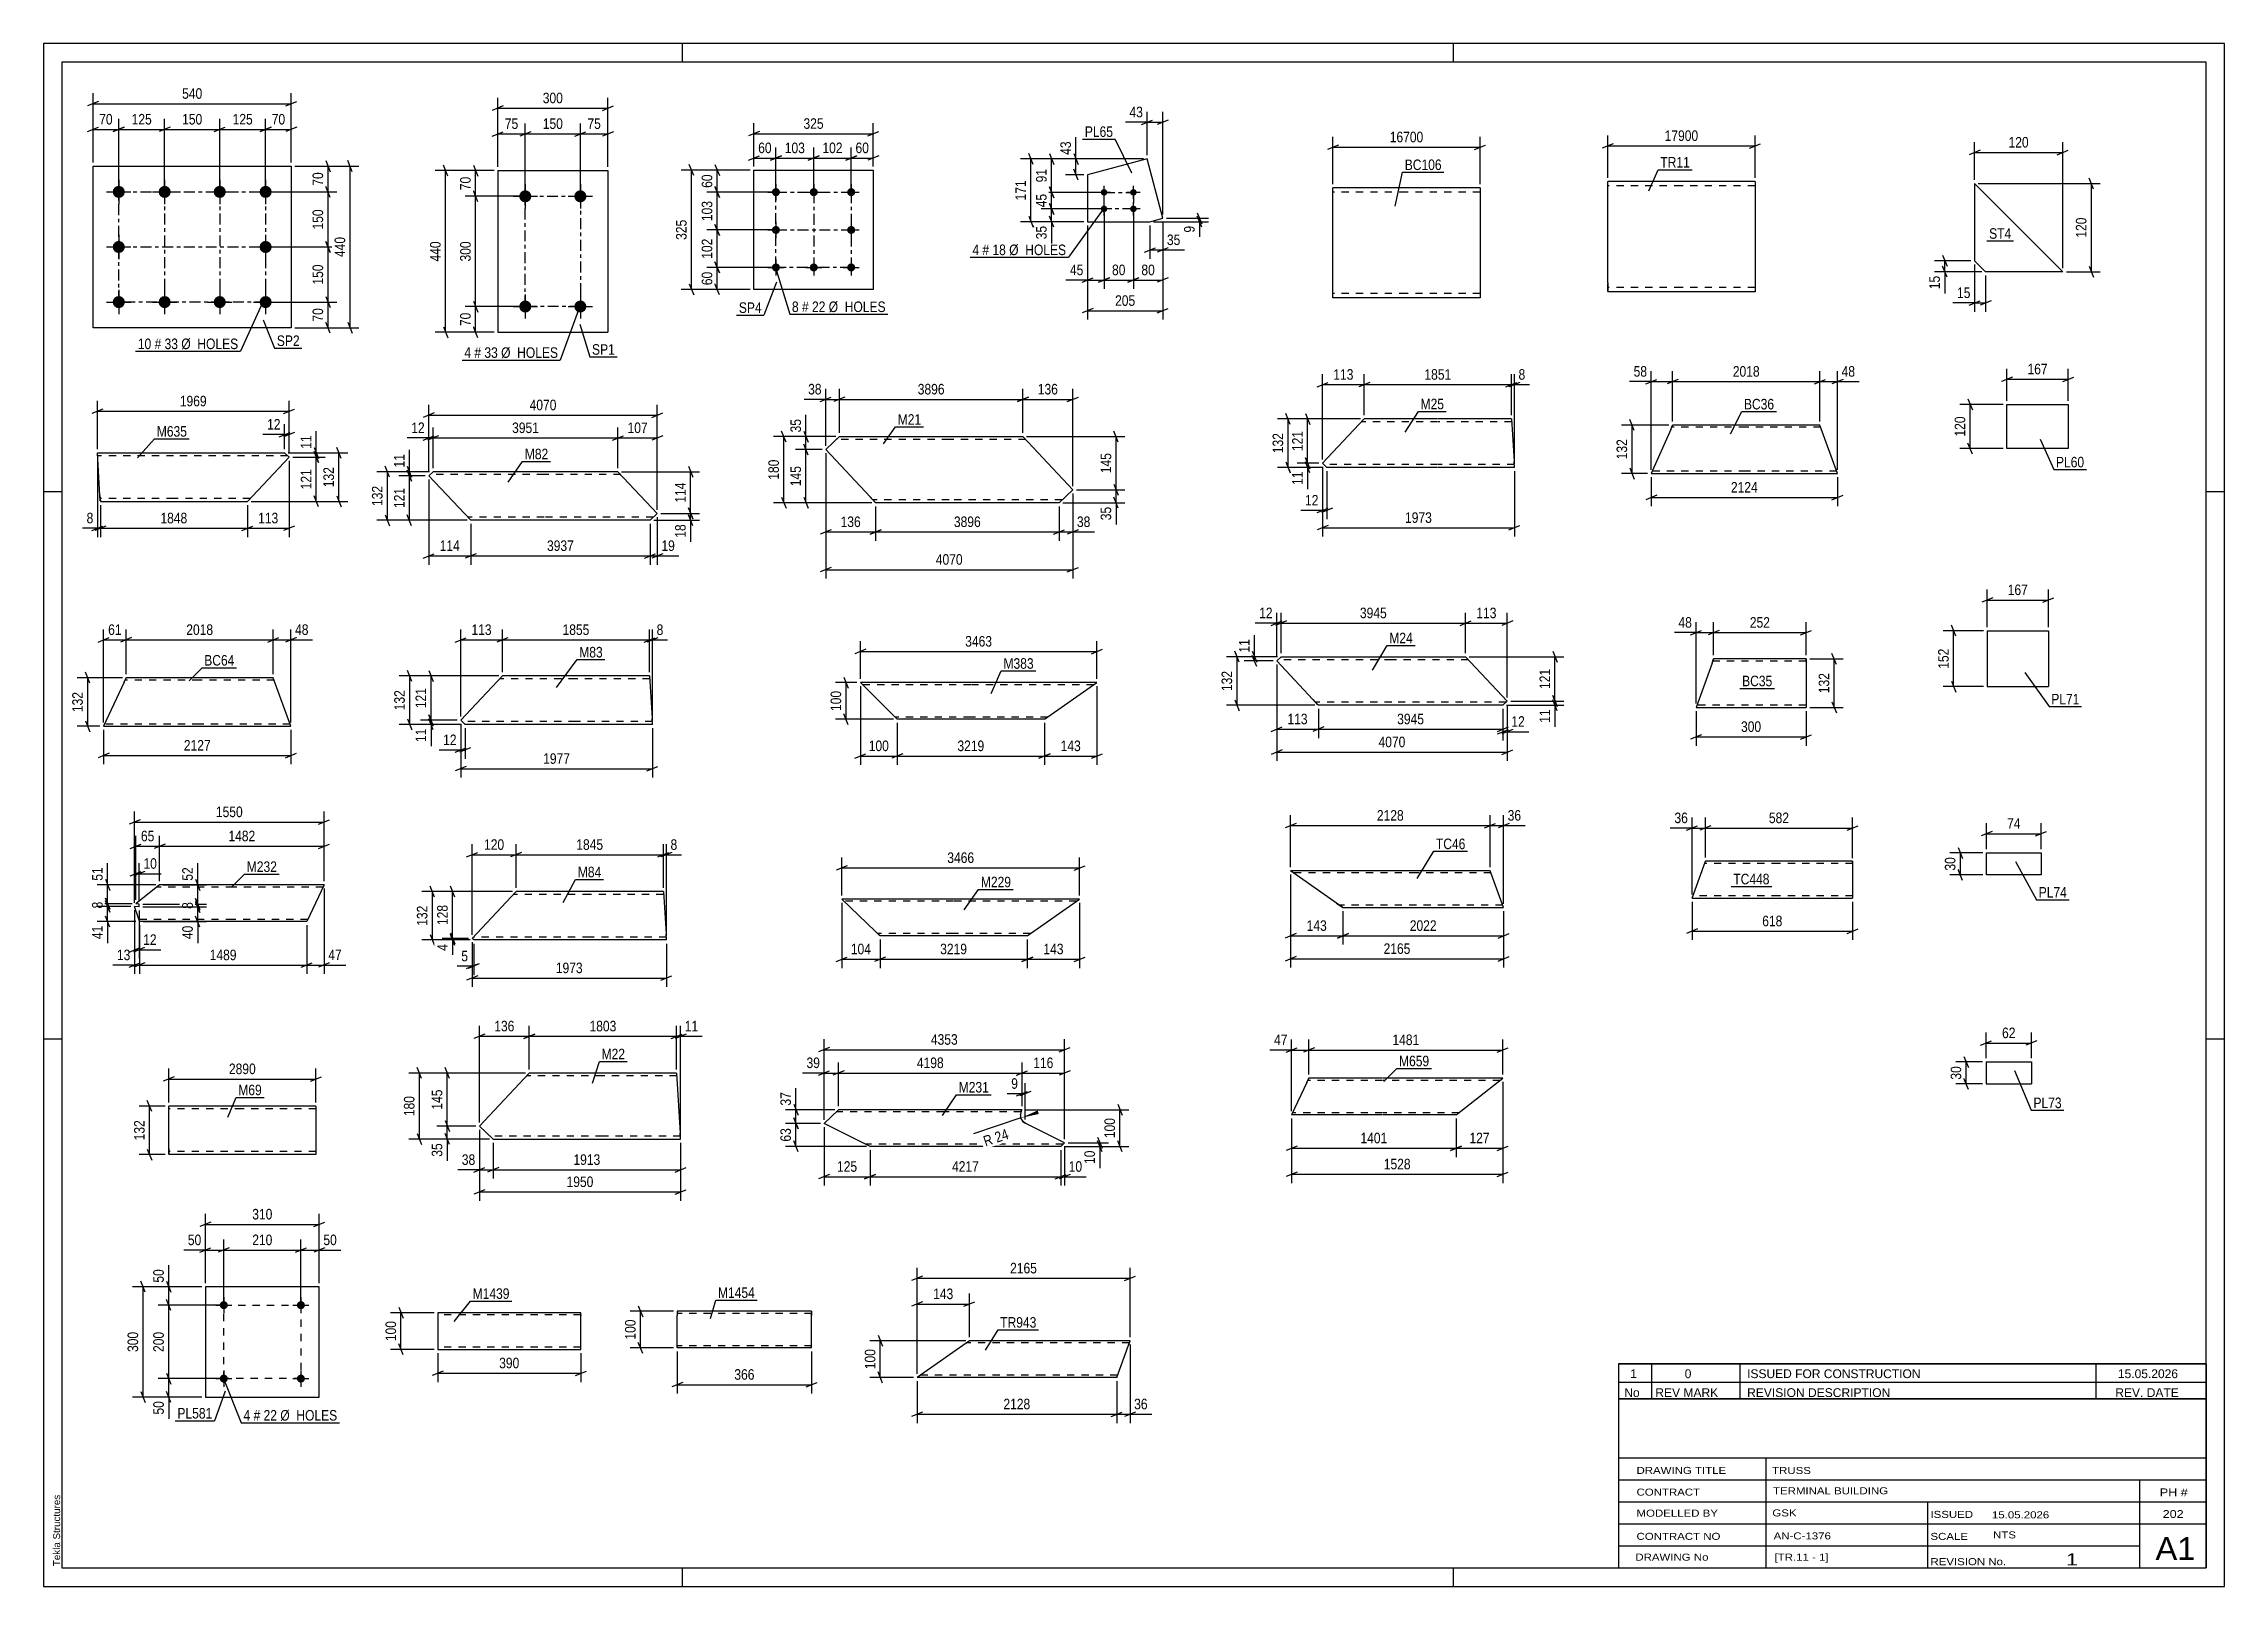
# Paper-space layout 'Layout1' of a CAD drawing. Header units: millimetres. Extents: x 0 to 594, y 0 to 420.
# The model-space entities are those that its viewports show. They can reach past a viewport. Long polylines and large blocks are cut down to what shows.
import ezdxf

# ---------------------------------------------------------------- set-up
doc = ezdxf.new("R2010")
doc.units = ezdxf.units.MM
doc.linetypes.add('DXK_LINE_DOT2', pattern=[3.9198, 1.9599, -1.9599])
doc.linetypes.add('DXK_LINE_DOT3', pattern=[5.9187, 2.979, -0.9799, 0.9799, -0.9799])
doc.layers.add('Viewport layer', color=7, linetype='Continuous', plot=False)
doc.styles.add('Arial', font='ARIAL.TTF', dxfattribs={"height": 0.2})
doc.styles.add('Arial Narrow', font='ARIALN.TTF', dxfattribs={"height": 0.2})

# ---------------------------------------------------------------- blocks, each defined once
blk = doc.blocks.new('Unknown-389636517-86831 - 80800')
at = {"color": 7, "linetype": 'Continuous'}
for p, q in [((429, 60.55), (589, 60.55)), ((589, 60.55), (429, 60.55)), ((429, 60.55), (429, 55.55)), ((438, 60.55), (438, 55.55)), ((462, 60.55), (462, 55.55)), ((559, 60.55), (559, 55.55)), ((589, 60.55), (589, 55.55)), ((429, 55.55), (589, 55.55)), ((429, 55.55), (429, 51.05)), ((429, 55.55), (589, 55.55)), ((438, 55.55), (438, 51.05)), ((462, 55.55), (462, 51.05)), ((559, 55.55), (559, 51.05)), ((589, 55.55), (589, 51.05)), ((589, 51.05), (429, 51.05))]:
    blk.add_line(p, q, dxfattribs=at)
at = {"color": 7, "linetype": 'Continuous', "style": 'Arial Narrow'}
for s, height, width, p in [('No', 2.386, 1.2, (430.54, 51.55)), ('1', 2.39, 1.196471, (432.16, 56.7)), ('REV MARK', 2.386, 1.2, (439, 51.55)), ('0', 2.39, 1.196471, (447, 56.7)), ('REVISION DESCRIPTION', 2.3861, 1.2, (464, 51.55)), ('ISSUED FOR CONSTRUCTION', 2.3861, 1.196471, (464, 56.7)), ('REV. DATE', 2.386, 1.2, (564.28, 51.55)), ('15.05.2026', 2.386, 1.196471, (565, 56.7))]:
    blk.add_text(s, height=height, dxfattribs=dict(at, width=width)).set_placement(p)
blk = doc.blocks.new('Unknown-389636517-16427 - 80800')
at = {"color": 5, "linetype": 'Continuous'}
for p, q in [((594, 420), (0, 420)), ((0, 420), (0, 0)), ((174, 415), (174, 420)), ((384, 415), (384, 420)), ((594, 0), (594, 420)), ((589, 415), (5, 415)), ((5, 415), (5, 5)), ((589, 5), (589, 415)), ((5, 298), (0, 298)), ((594, 298), (589, 298)), ((5, 149), (0, 149)), ((594, 149), (589, 149)), ((0, 0), (594, 0)), ((5, 5), (589, 5)), ((174, 0), (174, 5)), ((384, 0), (384, 5))]:
    blk.add_line(p, q, dxfattribs=at)
at = {"color": 174, "linetype": 'Continuous', "style": 'Arial'}
blk.add_text('Tekla Structures', height=1.9102, rotation=90, dxfattribs=at).set_placement((4.5, 5.5))
blk = doc.blocks.new('Unknown-389636517-86830 - 80800')
at = {"color": 7, "linetype": 'Continuous'}
for p, q in [((429, 51.05), (429, 5)), ((429, 51.05), (589, 51.05)), ((589, 51), (589, 5)), ((429, 35), (589, 35)), ((469.14, 35), (469.14, 5)), ((429, 29), (589, 29)), ((571, 5.05), (571, 29.05)), ((429, 23), (589, 23)), ((513.14, 23), (513.14, 5)), ((429, 17), (589, 17)), ((429, 11), (571, 11)), ((429, 5), (589, 5))]:
    blk.add_line(p, q, dxfattribs=at)
at = {"color": 7, "style": 'Arial Narrow'}
for s, height, width, p in [('DRAWING TITLE', 1.9089, 1.425378, (433.88, 30.61)), ('TRUSS', 1.909, 1.425378, (470.81, 30.59)), ('CONTRACT', 1.909, 1.425378, (433.88, 24.71)), ('TERMINAL BUILDING', 1.9089, 1.425378, (471.06, 25.07)), ('MODELLED BY', 1.9089, 1.425378, (433.88, 18.98)), ('GSK', 1.909, 1.425378, (470.88, 19.04)), ('ISSUED', 1.909, 1.425378, (513.94, 18.64)), ('15.05.2026', 1.909, 1.425378, (530.69, 18.52)), ('CONTRACT NO', 1.9089, 1.425378, (433.88, 12.66)), ('AN-C-1376', 1.909, 1.425378, (471.23, 12.78)), ('SCALE', 1.909, 1.425378, (513.94, 12.65)), ('A1', 6.204, 1.25, (575.24, 7.2)), ('DRAWING No', 1.909, 1.425378, (433.56, 7)), ('[TR.11 - 1]', 1.9089, 1.425378, (471.46, 6.99)), ('REVISION No.', 1.9089, 1.425378, (513.94, 5.77)), ('1', 3.34, 1.5, (550.91, 5.68))]:
    blk.add_text(s, height=height, dxfattribs=dict(at, width=width)).set_placement(p)
at = {"color": 7, "linetype": 'Continuous', "style": 'Arial Narrow'}
for s, height, width, p in [('PH #', 2.1, 1.42538, (576.4, 24.55)), ('202', 2.1, 1.42538, (577.19, 18.65)), ('NTS', 1.909, 1.425378, (531, 13.05))]:
    blk.add_text(s, height=height, dxfattribs=dict(at, width=width)).set_placement(p)
blk = doc.blocks.new('Part-389636517-20303 - 20302')
at = {"color": 2, "linetype": 'Continuous'}
for p, q in [((348.36, 305.77), (359.71, 317.84)), ((379.71, 317.84), (359.71, 317.84)), ((399.81, 317.84), (379.81, 317.84)), ((399.81, 317.84), (400.52, 306.24)), ((349.56, 304.64), (348.36, 305.77)), ((379.71, 304.64), (349.56, 304.64)), ((400.62, 304.64), (379.81, 304.64)), ((400.62, 304.64), (400.52, 306.24))]:
    blk.add_line(p, q, dxfattribs=at)
at = {"color": 7, "linetype": 'DXK_LINE_DOT2'}
for p, q in [((379.71, 317.04), (358.96, 317.04)), ((399.86, 317.04), (379.81, 317.04)), ((379.71, 305.44), (348.71, 305.44)), ((400.57, 305.44), (379.81, 305.44)), ((400.57, 305.5), (400.54, 305.94)), ((400.57, 305.44), (400.57, 305.5))]:
    blk.add_line(p, q, dxfattribs=at)
blk = doc.blocks.new('Part-389636517-20631 - 20630')
at = {"color": 2, "linetype": 'Continuous'}
for p, q in [((300.55, 388.6), (284.34, 384.29)), ((304.85, 372.45), (300.55, 388.6)), ((284.34, 384.29), (284.34, 371.51)), ((284.34, 371.51), (301.34, 371.51)), ((301.34, 371.51), (304.85, 372.45))]:
    blk.add_line(p, q, dxfattribs=at)
blk = doc.blocks.new('Bolt-389636517-20632 - 20630')
at = {"linetype": 'Continuous'}
for points in [[(287.94, 379.51, -1), (289.74, 379.51, -1)], [(295.94, 379.51, -1), (297.74, 379.51, -1)], [(287.94, 375.01, -1), (289.74, 375.01, -1)], [(295.94, 375.01, -1), (297.74, 375.01, -1)]]:
    blk.add_hatch(color=1, dxfattribs=at).paths.add_polyline_path(points)
at = {"color": 1, "linetype": 'Continuous'}
for p, q in [((288.84, 377.71), (288.84, 381.31)), ((296.84, 377.71), (296.84, 381.31)), ((290.64, 379.51), (287.04, 379.51)), ((290.64, 375.01), (287.04, 375.01)), ((288.84, 373.21), (288.84, 376.81)), ((298.64, 379.51), (295.04, 379.51)), ((298.64, 375.01), (295.04, 375.01)), ((296.84, 373.21), (296.84, 376.81))]:
    blk.add_line(p, q, dxfattribs=at)
blk = doc.blocks.new('Part-389636517-20272 - 20266')
at = {"color": 2, "linetype": 'Continuous'}
for p, q in [((106.09, 303.46), (104.92, 302.36)), ((136.33, 303.46), (106.09, 303.46)), ((156.43, 303.46), (136.43, 303.46)), ((167.16, 292.1), (156.43, 303.46)), ((116.33, 290.26), (104.92, 302.36)), ((167.16, 292.1), (165.21, 290.26)), ((136.33, 290.26), (116.33, 290.26)), ((165.21, 290.26), (136.43, 290.26))]:
    blk.add_line(p, q, dxfattribs=at)
at = {"color": 7, "linetype": 'DXK_LINE_DOT2'}
for p, q in [((136.33, 302.66), (105.24, 302.66)), ((157.19, 302.66), (136.43, 302.66)), ((136.33, 291.06), (115.58, 291.06)), ((166.06, 291.06), (136.43, 291.06))]:
    blk.add_line(p, q, dxfattribs=at)
blk = doc.blocks.new('Part-389636517-20312 - 20311')
at = {"color": 2, "linetype": 'Continuous'}
for p, q in [((118.69, 125.29), (132.3, 139.75)), ((152.3, 139.75), (132.3, 139.75)), ((172.4, 139.75), (152.4, 139.75)), ((172.4, 139.75), (173.4, 123.35)), ((122.45, 121.75), (118.69, 125.29)), ((122.45, 121.75), (152.3, 121.75)), ((152.4, 121.75), (173.5, 121.75)), ((173.5, 121.75), (173.4, 123.35))]:
    blk.add_line(p, q, dxfattribs=at)
at = {"color": 7, "linetype": 'DXK_LINE_DOT2'}
for p, q in [((152.3, 138.95), (131.54, 138.95)), ((172.45, 138.95), (152.4, 138.95)), ((120.74, 123.35), (122.45, 121.75)), ((152.3, 122.55), (121.59, 122.55)), ((173.45, 122.55), (152.4, 122.55)), ((173.45, 122.61), (173.42, 123.05)), ((173.45, 122.55), (173.45, 122.61))]:
    blk.add_line(p, q, dxfattribs=at)
blk = doc.blocks.new('Part-389636517-40783 - 40781')
at = {"color": 2, "linetype": 'Continuous'}
for p, q in [((454.45, 251.31), (450.08, 239.31)), ((454.45, 251.31), (454.89, 252.51)), ((480.08, 252.51), (454.89, 252.51)), ((480.08, 252.51), (480.08, 252.42)), ((480.08, 252.42), (480.08, 239.31)), ((450.08, 239.31), (480.08, 239.31))]:
    blk.add_line(p, q, dxfattribs=at)
at = {"color": 7, "linetype": 'DXK_LINE_DOT2'}
for p, q in [((480.08, 251.91), (454.67, 251.91)), ((454.85, 252.42), (454.76, 252.16)), ((454.89, 252.51), (454.85, 252.42)), ((480.08, 252.16), (480.08, 252.51)), ((480.08, 239.91), (450.3, 239.91))]:
    blk.add_line(p, q, dxfattribs=at)
blk = doc.blocks.new('Part-389636517-20280 - 20279')
at = {"color": 2, "linetype": 'Continuous'}
for p, q in [((113.61, 235.79), (124.95, 247.85)), ((144.95, 247.85), (124.95, 247.85)), ((165.05, 247.85), (145.05, 247.85)), ((165.05, 247.85), (165.75, 236.25)), ((114.81, 234.65), (113.61, 235.79)), ((144.95, 234.65), (114.81, 234.65)), ((165.84, 234.65), (145.05, 234.65)), ((165.84, 234.65), (165.75, 236.25))]:
    blk.add_line(p, q, dxfattribs=at)
at = {"color": 7, "linetype": 'DXK_LINE_DOT2'}
for p, q in [((144.95, 247.05), (124.2, 247.05)), ((165.1, 247.05), (145.05, 247.05)), ((144.95, 235.45), (113.96, 235.45)), ((165.8, 235.45), (145.05, 235.45)), ((165.79, 235.51), (165.77, 235.95)), ((165.8, 235.45), (165.79, 235.51))]:
    blk.add_line(p, q, dxfattribs=at)
blk = doc.blocks.new('Part-389636517-20319 - 20318')
at = {"color": 2, "linetype": 'Continuous'}
for p, q in [((215.08, 311.42), (213.02, 309.49)), ((225.13, 296.62), (213.02, 309.49)), ((216.78, 313.02), (215.08, 311.42)), ((216.78, 313.02), (246.63, 313.02)), ((246.73, 313.02), (266.73, 313.02)), ((266.73, 313.02), (280.34, 298.55)), ((280.34, 298.55), (276.58, 295.02)), ((226.63, 295.02), (225.13, 296.62)), ((246.63, 295.02), (226.63, 295.02)), ((276.58, 295.02), (246.73, 295.02))]:
    blk.add_line(p, q, dxfattribs=at)
at = {"color": 7, "linetype": 'DXK_LINE_DOT2'}
for p, q in [((216.78, 313.02), (215.73, 312.03)), ((246.63, 312.22), (215.93, 312.22)), ((267.48, 312.22), (246.73, 312.22)), ((226.52, 295.14), (225.13, 296.62)), ((246.63, 295.82), (225.88, 295.82)), ((277.43, 295.82), (246.73, 295.82))]:
    blk.add_line(p, q, dxfattribs=at)
blk = doc.blocks.new('Part-389636517-20287 - 20286')
at = {"color": 2, "linetype": 'Continuous'}
for p, q in [((128.7, 189.17), (116.73, 176.4)), ((148.7, 189.17), (128.7, 189.17)), ((168.8, 189.17), (148.8, 189.17)), ((168.8, 189.17), (169.53, 177.57)), ((117.18, 175.97), (116.73, 176.4)), ((148.7, 175.97), (117.18, 175.97)), ((169.63, 175.97), (148.8, 175.97)), ((169.63, 175.97), (169.53, 177.57))]:
    blk.add_line(p, q, dxfattribs=at)
at = {"color": 7, "linetype": 'DXK_LINE_DOT2'}
for p, q in [((148.7, 188.37), (127.95, 188.37)), ((168.85, 188.37), (148.8, 188.37)), ((117.08, 176.77), (117.13, 176.83)), ((148.7, 176.77), (117.08, 176.77)), ((169.58, 176.77), (148.8, 176.77)), ((169.58, 176.83), (169.55, 177.26)), ((169.58, 176.77), (169.58, 176.83))]:
    blk.add_line(p, q, dxfattribs=at)
blk = doc.blocks.new('Part-389636517-20327 - 20326')
at = {"color": 2, "linetype": 'Continuous'}
for p, q in [((54.08, 130.77), (34.08, 130.77)), ((34.08, 119.17), (34.08, 130.77)), ((74.18, 130.77), (54.18, 130.77)), ((74.18, 130.77), (74.18, 117.57)), ((34.08, 119.17), (34.08, 117.57)), ((54.08, 117.57), (34.08, 117.57)), ((74.18, 117.57), (54.18, 117.57))]:
    blk.add_line(p, q, dxfattribs=at)
at = {"color": 7, "linetype": 'DXK_LINE_DOT2'}
for p, q in [((54.08, 129.97), (34.08, 129.97)), ((74.18, 129.97), (54.18, 129.97)), ((34.08, 117.69), (34.08, 119.17)), ((34.08, 118.37), (34.08, 118.43)), ((54.08, 118.37), (34.08, 118.37)), ((74.18, 118.37), (54.18, 118.37)), ((74.18, 118.37), (74.18, 118.43))]:
    blk.add_line(p, q, dxfattribs=at)
blk = doc.blocks.new('Part-389636517-20294 - 20293')
at = {"color": 2, "linetype": 'Continuous'}
for p, q in [((335.87, 251.95), (337.07, 253.08)), ((345.71, 241.48), (335.87, 251.95)), ((337.07, 253.08), (367.22, 253.08)), ((367.32, 253.08), (387.32, 253.08)), ((398.67, 241.01), (387.32, 253.08)), ((347.22, 239.88), (345.71, 241.48)), ((367.22, 239.88), (347.22, 239.88)), ((397.47, 239.88), (367.32, 239.88)), ((397.47, 239.88), (398.67, 241.01))]:
    blk.add_line(p, q, dxfattribs=at)
at = {"color": 7, "linetype": 'DXK_LINE_DOT2'}
for p, q in [((367.22, 252.28), (336.22, 252.28)), ((388.07, 252.28), (367.32, 252.28)), ((347.11, 240), (345.71, 241.48)), ((367.22, 240.68), (346.47, 240.68)), ((398.32, 240.68), (367.32, 240.68))]:
    blk.add_line(p, q, dxfattribs=at)
blk = doc.blocks.new('Part-389636517-41105 - 41104')
at = {"color": 2, "linetype": 'Continuous'}
for p, q in [((344.08, 137.15), (339.93, 128.35)), ((344.08, 137.15), (344.64, 138.35)), ((364.64, 138.35), (344.64, 138.35)), ((397.46, 138.35), (364.74, 138.35)), ((384.74, 128.35), (397.46, 138.35)), ((364.64, 128.35), (339.93, 128.35)), ((384.74, 128.35), (364.74, 128.35))]:
    blk.add_line(p, q, dxfattribs=at)
at = {"color": 7, "linetype": 'DXK_LINE_DOT2'}
for p, q in [((364.64, 137.75), (344.36, 137.75)), ((344.64, 138.35), (344.48, 138)), ((396.69, 137.75), (364.74, 137.75)), ((364.64, 128.95), (340.21, 128.95)), ((385.51, 128.95), (364.74, 128.95))]:
    blk.add_line(p, q, dxfattribs=at)
blk = doc.blocks.new('Part-389636517-40821 - 40820')
at = {"color": 2, "linetype": 'Continuous'}
for p, q in [((448.99, 187.39), (452.19, 196.19)), ((452.19, 196.19), (452.63, 197.39)), ((472.63, 197.39), (452.63, 197.39)), ((492.73, 197.39), (472.73, 197.39)), ((492.73, 197.39), (492.73, 197.3)), ((492.73, 197.3), (492.73, 187.39)), ((448.99, 187.39), (472.63, 187.39)), ((472.73, 187.39), (492.73, 187.39))]:
    blk.add_line(p, q, dxfattribs=at)
at = {"color": 7, "linetype": 'DXK_LINE_DOT2'}
for p, q in [((472.63, 196.79), (452.41, 196.79)), ((452.59, 197.3), (452.5, 197.04)), ((452.63, 197.39), (452.59, 197.3)), ((492.73, 196.79), (472.73, 196.79)), ((492.73, 197.04), (492.73, 197.39)), ((448.99, 187.39), (449.02, 187.48)), ((472.63, 187.99), (449.21, 187.99)), ((492.73, 187.99), (472.73, 187.99))]:
    blk.add_line(p, q, dxfattribs=at)
blk = doc.blocks.new('Part-389636517-41301 - 41300')
at = {"color": 2, "linetype": 'Continuous'}
for p, q in [((226.57, 178.32), (217.41, 187.12)), ((247.82, 187.12), (217.41, 187.12)), ((282.2, 187.12), (247.92, 187.12)), ((267.92, 177.12), (282.2, 187.12)), ((226.57, 178.32), (227.82, 177.12)), ((247.82, 177.12), (227.82, 177.12)), ((267.92, 177.12), (247.92, 177.12))]:
    blk.add_line(p, q, dxfattribs=at)
at = {"color": 7, "linetype": 'DXK_LINE_DOT2'}
for p, q in [((247.82, 186.52), (218.03, 186.52)), ((281.34, 186.52), (247.92, 186.52)), ((227.72, 177.21), (226.57, 178.32)), ((247.82, 177.72), (227.19, 177.72)), ((268.77, 177.72), (247.92, 177.72))]:
    blk.add_line(p, q, dxfattribs=at)
blk = doc.blocks.new('Part-389636517-41431 - 41430')
at = {"color": 2, "linetype": 'Continuous'}
for p, q in [((212.58, 126.04), (216.51, 129.77)), ((225.13, 119.77), (212.58, 126.04)), ((245.13, 129.77), (216.51, 129.77)), ((266.52, 129.77), (245.23, 129.77)), ((266.05, 128.44), (266.09, 128.57)), ((266.3, 129.34), (266.09, 128.57)), ((266.3, 129.34), (266.52, 129.77)), ((267.37, 126.12), (266.64, 126.69)), ((278.09, 120.76), (267.37, 126.12)), ((245.13, 119.77), (225.13, 119.77)), ((277.04, 119.77), (245.23, 119.77)), ((278.09, 120.76), (277.04, 119.77))]:
    blk.add_line(p, q, dxfattribs=at)
at = {"color": 7, "linetype": 'DXK_LINE_DOT2'}
for p, q in [((245.13, 129.17), (215.88, 129.17)), ((266.25, 129.17), (245.23, 129.17)), ((266.09, 128.57), (266.05, 128.44)), ((266.05, 128.44), (266.09, 128.57)), ((266.09, 128.57), (266.05, 128.44)), ((266.34, 129.41), (266.3, 129.34)), ((266.64, 126.69), (267.37, 126.12)), ((267.37, 126.12), (266.64, 126.69)), ((266.64, 126.69), (267.37, 126.12)), ((245.13, 120.37), (223.93, 120.37)), ((277.68, 120.37), (245.23, 120.37))]:
    blk.add_line(p, q, dxfattribs=at)
at = {"color": 2, "linetype": 'Continuous'}
blk.add_arc((268.45, 128.27), 2.4, 175.9254, 220.9254, dxfattribs=at)
at = {"color": 7, "linetype": 'DXK_LINE_DOT2'}
blk.add_arc((268.45, 128.27), 2.4, 175.9254, 220.9254, dxfattribs=at)
blk.add_arc((268.45, 128.27), 2.4, 175.9254, 220.9254, dxfattribs=at)
blk.add_arc((268.45, 128.27), 2.4, 175.9254, 220.9254, dxfattribs=at)
blk = doc.blocks.new('Part-389636517-42276 - 42275')
at = {"color": 2, "linetype": 'Continuous'}
for p, q in [((443.18, 314.97), (437.87, 302.97)), ((443.18, 314.97), (443.71, 316.17)), ((463.71, 316.17), (443.71, 316.17)), ((483.81, 316.17), (463.81, 316.17)), ((488.62, 302.97), (483.81, 316.17)), ((437.87, 302.97), (463.71, 302.97)), ((463.81, 302.97), (488.62, 302.97))]:
    blk.add_line(p, q, dxfattribs=at)
at = {"color": 7, "linetype": 'DXK_LINE_DOT2'}
for p, q in [((463.71, 315.57), (443.45, 315.57)), ((443.67, 316.08), (443.56, 315.82)), ((443.71, 316.17), (443.67, 316.08)), ((484.03, 315.57), (463.81, 315.57)), ((463.71, 303.57), (438.14, 303.57)), ((488.4, 303.57), (463.81, 303.57))]:
    blk.add_line(p, q, dxfattribs=at)
blk = doc.blocks.new('Part-389636517-42856 - 42855')
at = {"color": 2, "linetype": 'Continuous'}
for p, q in [((21.91, 246.15), (16.35, 234.15)), ((21.91, 246.15), (22.46, 247.35)), ((42.46, 247.35), (22.46, 247.35)), ((62.56, 247.35), (42.56, 247.35)), ((67.37, 234.15), (62.56, 247.35)), ((16.35, 234.15), (42.46, 234.15)), ((42.56, 234.15), (67.37, 234.15))]:
    blk.add_line(p, q, dxfattribs=at)
at = {"color": 7, "linetype": 'DXK_LINE_DOT2'}
for p, q in [((42.46, 246.75), (22.19, 246.75)), ((22.46, 247.35), (22.3, 246.99)), ((62.78, 246.75), (42.56, 246.75)), ((42.46, 234.75), (16.63, 234.75)), ((67.15, 234.75), (42.56, 234.75))]:
    blk.add_line(p, q, dxfattribs=at)
blk = doc.blocks.new('Part-389636517-43090 - 43089')
at = {"color": 2, "linetype": 'Continuous'}
for p, q in [((231.31, 237.25), (222.47, 246.05)), ((252.52, 246.05), (222.47, 246.05)), ((286.9, 246.05), (252.62, 246.05)), ((272.62, 236.05), (286.9, 246.05)), ((231.31, 237.25), (232.52, 236.05)), ((252.52, 236.05), (232.52, 236.05)), ((272.62, 236.05), (252.62, 236.05))]:
    blk.add_line(p, q, dxfattribs=at)
at = {"color": 7, "linetype": 'DXK_LINE_DOT2'}
for p, q in [((252.52, 245.45), (223.07, 245.45)), ((286.04, 245.45), (252.62, 245.45)), ((232.43, 236.14), (231.31, 237.25)), ((252.52, 236.65), (231.91, 236.65)), ((273.47, 236.65), (252.62, 236.65))]:
    blk.add_line(p, q, dxfattribs=at)
blk = doc.blocks.new('Part-389636517-20404 - 20403')
at = {"color": 2, "linetype": 'Continuous'}
for p, q in [((15.35, 296.97), (14.66, 308.57)), ((14.66, 308.57), (35.4, 308.57)), ((35.5, 308.57), (65.65, 308.57)), ((55.5, 295.37), (66.85, 307.44)), ((65.65, 308.57), (66.85, 307.44)), ((15.35, 296.97), (15.45, 295.37)), ((15.45, 295.37), (35.4, 295.37)), ((35.5, 295.37), (55.5, 295.37))]:
    blk.add_line(p, q, dxfattribs=at)
at = {"color": 7, "linetype": 'DXK_LINE_DOT2'}
for p, q in [((35.4, 307.77), (14.71, 307.77)), ((66.5, 307.77), (35.5, 307.77)), ((15.44, 295.49), (15.35, 296.97)), ((15.4, 296.17), (15.4, 296.23)), ((35.4, 296.17), (15.4, 296.17)), ((56.25, 296.17), (35.5, 296.17))]:
    blk.add_line(p, q, dxfattribs=at)
blk = doc.blocks.new('Part-389636517-20413 - 20412')
at = {"color": 2, "linetype": 'Continuous'}
for p, q in [((123.7, 385.43), (123.7, 341.43)), ((123.7, 385.43), (153.7, 385.43)), ((153.7, 385.43), (153.7, 341.43)), ((123.7, 341.43), (153.7, 341.43))]:
    blk.add_line(p, q, dxfattribs=at)
blk = doc.blocks.new('Bolt-389636517-20414 - 20412')
at = {"linetype": 'Continuous'}
for points in [[(131.2, 380.08, -1), (131.2, 376.78, -1)], [(146.2, 380.08, -1), (146.2, 376.78, -1)], [(131.2, 350.08, -1), (131.2, 346.78, -1)], [(146.2, 350.08, -1), (146.2, 346.78, -1)]]:
    blk.add_hatch(color=1, dxfattribs=at).paths.add_polyline_path(points)
at = {"color": 1, "linetype": 'Continuous'}
for p, q in [((131.2, 381.73), (131.2, 375.13)), ((146.2, 381.73), (146.2, 375.13)), ((127.9, 378.43), (134.5, 378.43)), ((142.9, 378.43), (149.5, 378.43)), ((131.2, 351.73), (131.2, 345.13)), ((146.2, 351.73), (146.2, 345.13)), ((127.9, 348.43), (134.5, 348.43)), ((142.9, 348.43), (149.5, 348.43))]:
    blk.add_line(p, q, dxfattribs=at)
blk = doc.blocks.new('Part-389636517-20421 - 20420')
at = {"color": 2, "linetype": 'Continuous'}
for p, q in [((13.47, 342.64), (13.47, 386.64)), ((13.47, 386.64), (67.47, 386.64)), ((67.47, 386.64), (67.47, 342.64)), ((67.47, 342.64), (13.47, 342.64))]:
    blk.add_line(p, q, dxfattribs=at)
blk = doc.blocks.new('Bolt-389636517-20422 - 20420')
at = {"linetype": 'Continuous'}
for points in [[(20.47, 381.29, -1), (20.47, 377.99, -1)], [(32.97, 381.29, -1), (32.97, 377.99, -1)], [(47.97, 381.29, -1), (47.97, 377.99, -1)], [(60.47, 381.29, -1), (60.47, 377.99, -1)], [(20.47, 366.29, -1), (20.47, 362.99, -1)], [(60.47, 366.29, -1), (60.47, 362.99, -1)], [(20.47, 351.29, -1), (20.47, 347.99, -1)], [(32.97, 351.29, -1), (32.97, 347.99, -1)], [(47.97, 351.29, -1), (47.97, 347.99, -1)], [(60.47, 351.29, -1), (60.47, 347.99, -1)]]:
    blk.add_hatch(color=1, dxfattribs=at).paths.add_polyline_path(points)
at = {"color": 1, "linetype": 'Continuous'}
for p, q in [((20.47, 382.94), (20.47, 376.34)), ((32.97, 382.94), (32.97, 376.34)), ((47.97, 382.94), (47.97, 376.34)), ((60.47, 382.94), (60.47, 376.34)), ((17.17, 379.64), (23.77, 379.64)), ((29.67, 379.64), (36.27, 379.64)), ((44.67, 379.64), (51.27, 379.64)), ((57.17, 379.64), (63.77, 379.64)), ((17.17, 364.64), (23.77, 364.64)), ((20.47, 367.94), (20.47, 361.34)), ((57.17, 364.64), (63.77, 364.64)), ((60.47, 367.94), (60.47, 361.34)), ((20.47, 352.94), (20.47, 346.34)), ((32.97, 352.94), (32.97, 346.34)), ((47.97, 352.94), (47.97, 346.34)), ((60.47, 352.94), (60.47, 346.34)), ((17.17, 349.64), (23.77, 349.64)), ((29.67, 349.64), (36.27, 349.64)), ((44.67, 349.64), (51.27, 349.64)), ((57.17, 349.64), (63.77, 349.64))]:
    blk.add_line(p, q, dxfattribs=at)
blk = doc.blocks.new('Part-389636517-20429 - 20428')
at = {"color": 2, "linetype": 'Continuous'}
for p, q in [((525.96, 381.91), (525.96, 360.91)), ((549.96, 357.91), (525.96, 381.91)), ((528.96, 357.91), (525.96, 360.91)), ((549.96, 357.91), (528.96, 357.91))]:
    blk.add_line(p, q, dxfattribs=at)
blk = doc.blocks.new('Part-389636517-20447 - 20446')
at = {"color": 2, "linetype": 'Continuous'}
for p, q in [((193.47, 353.07), (193.47, 385.57)), ((193.47, 385.57), (225.97, 385.57)), ((225.97, 385.57), (225.97, 353.07)), ((225.97, 353.07), (193.47, 353.07))]:
    blk.add_line(p, q, dxfattribs=at)
blk = doc.blocks.new('Bolt-389636517-20448 - 20446')
at = {"linetype": 'Continuous'}
for points in [[(199.47, 380.67, -1), (199.47, 378.47, -1)], [(209.77, 380.67, -1), (209.77, 378.47, -1)], [(219.97, 380.67, -1), (219.97, 378.47, -1)], [(199.47, 370.37, -1), (199.47, 368.17, -1)], [(219.97, 370.37, -1), (219.97, 368.17, -1)], [(199.47, 360.17, -1), (199.47, 357.97, -1)], [(209.77, 360.17, -1), (209.77, 357.97, -1)], [(219.97, 360.17, -1), (219.97, 357.97, -1)]]:
    blk.add_hatch(color=1, dxfattribs=at).paths.add_polyline_path(points)
at = {"color": 1, "linetype": 'Continuous'}
for p, q in [((199.47, 381.77), (199.47, 377.37)), ((209.77, 381.77), (209.77, 377.37)), ((219.97, 381.77), (219.97, 377.37)), ((197.27, 379.57), (201.67, 379.57)), ((207.57, 379.57), (211.97, 379.57)), ((217.77, 379.57), (222.17, 379.57)), ((197.27, 369.27), (201.67, 369.27)), ((199.47, 371.47), (199.47, 367.07)), ((217.77, 369.27), (222.17, 369.27)), ((219.97, 371.47), (219.97, 367.07)), ((197.27, 359.07), (201.67, 359.07)), ((199.47, 361.27), (199.47, 356.87)), ((207.57, 359.07), (211.97, 359.07)), ((209.77, 361.27), (209.77, 356.87)), ((217.77, 359.07), (222.17, 359.07)), ((219.97, 361.27), (219.97, 356.87))]:
    blk.add_line(p, q, dxfattribs=at)
blk = doc.blocks.new('Part-389636517-41187 - 41186')
at = {"color": 2, "linetype": 'Continuous'}
for p, q in [((352.2, 186.01), (339.63, 194.81)), ((373.91, 194.81), (339.63, 194.81)), ((394.01, 194.81), (374.01, 194.81)), ((397.65, 184.81), (394.01, 194.81)), ((352.2, 186.01), (353.91, 184.81)), ((353.91, 184.81), (373.91, 184.81)), ((374.01, 184.81), (397.65, 184.81))]:
    blk.add_line(p, q, dxfattribs=at)
at = {"color": 7, "linetype": 'DXK_LINE_DOT2'}
for p, q in [((373.91, 194.21), (340.49, 194.21)), ((394.23, 194.21), (374.01, 194.21)), ((353.78, 184.9), (352.2, 186.01)), ((373.91, 185.41), (353.05, 185.41)), ((397.43, 185.41), (374.01, 185.41))]:
    blk.add_line(p, q, dxfattribs=at)
blk = doc.blocks.new('Part-389636517-20479 - 20478')
at = {"color": 2, "linetype": 'Continuous'}
for p, q in [((534.76, 309.77), (534.76, 321.77)), ((534.76, 321.77), (551.47, 321.77)), ((551.47, 321.77), (551.47, 309.77)), ((551.47, 309.77), (534.76, 309.77))]:
    blk.add_line(p, q, dxfattribs=at)
blk = doc.blocks.new('Part-389636517-20497 - 20496')
at = {"color": 2, "linetype": 'Continuous'}
for p, q in [((529.39, 260.15), (529.39, 244.95)), ((529.39, 260.15), (546.07, 260.15)), ((546.07, 260.15), (546.07, 244.95)), ((529.39, 244.95), (546.07, 244.95))]:
    blk.add_line(p, q, dxfattribs=at)
blk = doc.blocks.new('Part-389636517-20505 - 20504')
at = {"color": 2, "linetype": 'Continuous'}
for p, q in [((529.21, 193.69), (529.21, 199.69)), ((529.21, 199.69), (544.09, 199.69)), ((544.09, 199.69), (544.09, 193.69)), ((544.09, 193.69), (529.21, 193.69))]:
    blk.add_line(p, q, dxfattribs=at)
blk = doc.blocks.new('Part-389636517-20512 - 20511')
at = {"color": 2, "linetype": 'Continuous'}
for p, q in [((529.11, 142.77), (529.11, 136.77)), ((529.11, 142.77), (541.42, 142.77)), ((541.42, 142.77), (541.42, 136.77)), ((529.11, 136.77), (541.42, 136.77))]:
    blk.add_line(p, q, dxfattribs=at)
blk = doc.blocks.new('Part-389636517-42394 - 42393')
at = {"color": 2, "linetype": 'Continuous'}
for p, q in [((31.59, 190.99), (25.08, 185.86)), ((51.59, 190.99), (31.59, 190.99)), ((76.4, 190.99), (51.69, 190.99)), ((76.4, 190.99), (71.69, 180.99)), ((25.71, 182.19), (24.76, 185.09)), ((25.99, 184.97), (24.76, 185.09)), ((26.07, 185.76), (25.08, 185.86)), ((25.99, 184.97), (26.07, 185.76)), ((26.08, 181.08), (25.71, 182.19)), ((26.11, 180.99), (26.08, 181.08)), ((51.59, 180.99), (26.11, 180.99)), ((71.69, 180.99), (51.69, 180.99))]:
    blk.add_line(p, q, dxfattribs=at)
at = {"color": 7, "linetype": 'DXK_LINE_DOT2'}
for p, q in [((51.59, 190.39), (30.83, 190.39)), ((76.12, 190.39), (51.69, 190.39)), ((25.71, 182.19), (25.99, 181.34)), ((51.59, 181.59), (25.91, 181.59)), ((71.97, 181.59), (51.69, 181.59))]:
    blk.add_line(p, q, dxfattribs=at)
blk = doc.blocks.new('Part-389636517-20551 - 20550')
at = {"color": 2, "linetype": 'Continuous'}
for p, q in [((446.06, 382.45), (426.06, 382.45)), ((426.06, 354.85), (426.06, 382.45)), ((466.16, 382.45), (446.16, 382.45)), ((466.16, 382.45), (466.16, 382.27)), ((466.16, 382.27), (466.16, 352.45)), ((426.06, 354.85), (426.06, 352.45)), ((446.06, 352.45), (426.06, 352.45)), ((466.16, 352.45), (446.16, 352.45))]:
    blk.add_line(p, q, dxfattribs=at)
at = {"color": 7, "linetype": 'DXK_LINE_DOT2'}
for p, q in [((446.06, 381.25), (426.06, 381.25)), ((466.16, 381.25), (446.16, 381.25)), ((426.06, 352.64), (426.06, 354.85)), ((426.06, 353.65), (426.06, 353.74)), ((446.06, 353.65), (426.06, 353.65)), ((466.16, 353.65), (446.16, 353.65)), ((466.16, 353.65), (466.16, 353.74))]:
    blk.add_line(p, q, dxfattribs=at)
blk = doc.blocks.new('Part-389636517-20560 - 20559')
at = {"color": 2, "linetype": 'Continuous'}
for p, q in [((371.18, 380.76), (351.18, 380.76)), ((351.18, 353.16), (351.18, 380.76)), ((391.28, 380.76), (371.28, 380.76)), ((391.28, 380.76), (391.28, 380.57)), ((391.28, 380.57), (391.28, 350.76)), ((351.18, 350.76), (351.18, 353.16)), ((371.18, 350.76), (351.18, 350.76)), ((391.28, 350.76), (371.28, 350.76))]:
    blk.add_line(p, q, dxfattribs=at)
at = {"color": 7, "linetype": 'DXK_LINE_DOT2'}
for p, q in [((371.18, 379.56), (351.18, 379.56)), ((391.28, 379.56), (371.28, 379.56)), ((351.18, 350.94), (351.18, 353.16)), ((351.18, 351.96), (351.18, 352.05)), ((371.18, 351.96), (351.18, 351.96)), ((391.28, 351.96), (371.28, 351.96)), ((391.28, 351.96), (391.28, 352.05))]:
    blk.add_line(p, q, dxfattribs=at)
blk = doc.blocks.new('Part-389636517-83071 - 83070')
at = {"color": 2, "linetype": 'Continuous'}
for p, q in [((252.18, 66.86), (237.9, 56.86)), ((272.18, 66.86), (252.18, 66.86)), ((295.92, 66.86), (272.28, 66.86)), ((292.28, 56.86), (295.48, 65.66)), ((295.88, 66.77), (295.48, 65.66)), ((295.92, 66.86), (295.88, 66.77)), ((272.18, 56.86), (237.9, 56.86)), ((292.28, 56.86), (272.28, 56.86))]:
    blk.add_line(p, q, dxfattribs=at)
at = {"color": 7, "linetype": 'DXK_LINE_DOT2'}
for p, q in [((272.18, 66.26), (251.32, 66.26)), ((295.7, 66.26), (272.28, 66.26)), ((295.48, 65.66), (295.79, 66.51)), ((272.18, 57.46), (238.75, 57.46)), ((292.5, 57.46), (272.28, 57.46)), ((292.31, 56.96), (292.28, 56.86))]:
    blk.add_line(p, q, dxfattribs=at)
blk = doc.blocks.new('Part-389636517-80935 - 80934')
at = {"color": 2, "linetype": 'Continuous'}
for p, q in [((172.58, 74.91), (172.58, 73.71)), ((209.18, 74.91), (172.58, 74.91)), ((172.58, 65.65), (172.58, 73.71)), ((209.18, 74.91), (209.18, 74.82)), ((209.18, 74.82), (209.18, 73.71)), ((209.18, 64.91), (209.18, 73.71)), ((172.58, 65), (172.58, 65.65)), ((172.58, 64.91), (172.58, 65)), ((209.18, 64.91), (172.58, 64.91))]:
    blk.add_line(p, q, dxfattribs=at)
at = {"color": 7, "linetype": 'DXK_LINE_DOT2'}
for p, q in [((209.18, 74.31), (172.58, 74.31)), ((209.18, 73.71), (209.18, 74.56)), ((172.58, 65.65), (172.58, 65.26)), ((172.58, 65.51), (172.58, 65.56)), ((209.18, 65.51), (172.58, 65.51)), ((209.18, 65.51), (209.18, 65.56)), ((172.58, 64.91), (172.58, 64.91))]:
    blk.add_line(p, q, dxfattribs=at)
blk = doc.blocks.new('Part-389636517-80942 - 80941')
at = {"color": 2, "linetype": 'Continuous'}
for p, q in [((44.08, 81.55), (44.08, 51.55)), ((75.08, 81.55), (44.08, 81.55)), ((75.08, 51.55), (75.08, 81.55)), ((44.08, 51.55), (75.08, 51.55))]:
    blk.add_line(p, q, dxfattribs=at)
blk = doc.blocks.new('Bolt-389636517-80943 - 80941')
at = {"linetype": 'Continuous'}
for points in [[(50.18, 56.56, -1), (47.98, 56.56, -1)], [(71.18, 56.56, -1), (68.98, 56.56, -1)]]:
    blk.add_hatch(color=1, dxfattribs=at).paths.add_polyline_path(points)
at = {"color": 1, "linetype": 'Continuous'}
for p, q in [((46.88, 56.56), (51.28, 56.56)), ((49.08, 58.76), (49.08, 54.36)), ((67.88, 56.56), (72.28, 56.56)), ((70.08, 58.76), (70.08, 54.36))]:
    blk.add_line(p, q, dxfattribs=at)
blk = doc.blocks.new('Bolt-389636517-80944 - 80941')
at = {"linetype": 'Continuous'}
for points in [[(50.18, 76.56, -1), (47.98, 76.56, -1)], [(71.18, 76.56, -1), (68.98, 76.56, -1)]]:
    blk.add_hatch(color=1, dxfattribs=at).paths.add_polyline_path(points)
at = {"color": 1, "linetype": 'Continuous'}
for p, q in [((49.08, 78.76), (49.08, 74.36)), ((70.08, 78.76), (70.08, 74.36)), ((46.88, 76.56), (51.28, 76.56)), ((67.88, 76.56), (72.28, 76.56))]:
    blk.add_line(p, q, dxfattribs=at)
blk = doc.blocks.new('Part-389636517-80961 - 80960')
at = {"color": 2, "linetype": 'Continuous'}
for p, q in [((146.33, 74.5), (107.34, 74.5)), ((107.34, 74.5), (107.34, 64.6)), ((146.33, 65.7), (146.33, 74.5)), ((146.33, 64.5), (146.33, 65.7)), ((107.34, 64.6), (107.34, 64.5)), ((107.34, 64.5), (146.33, 64.5))]:
    blk.add_line(p, q, dxfattribs=at)
at = {"color": 7, "linetype": 'DXK_LINE_DOT2'}
for p, q in [((146.33, 73.9), (107.34, 73.9)), ((146.33, 73.9), (146.33, 73.86)), ((146.33, 73.86), (146.33, 73.9)), ((146.33, 73.76), (146.33, 73.86)), ((146.33, 73.86), (146.33, 73.76)), ((146.33, 65.15), (146.33, 65.47)), ((107.34, 65.1), (107.34, 65.15)), ((146.33, 65.1), (107.34, 65.1)), ((146.33, 65.1), (146.33, 65.15))]:
    blk.add_line(p, q, dxfattribs=at)
blk = doc.blocks.new('Rectangle-389636517-43463 - 20630')
at = {"color": 1, "linetype": 'DXK_LINE_DOT3'}
blk.add_lwpolyline([(288.84, 379.51), (296.84, 379.51), (296.84, 375.01), (288.84, 375.01), (288.84, 379.51)], close=True, dxfattribs=at)
blk = doc.blocks.new('Rectangle-389636517-40207 - 20412')
at = {"color": 1, "linetype": 'DXK_LINE_DOT3'}
blk.add_lwpolyline([(131.2, 378.43), (146.2, 378.43), (146.2, 348.43), (131.2, 348.43), (131.2, 378.43)], close=True, dxfattribs=at)
blk = doc.blocks.new('Rectangle-389636517-40169 - 20420')
at = {"color": 1, "linetype": 'DXK_LINE_DOT3'}
blk.add_lwpolyline([(20.47, 379.64), (60.47, 379.64), (60.47, 349.64), (20.47, 349.64), (20.47, 379.64)], close=True, dxfattribs=at)
blk = doc.blocks.new('Rectangle-389636517-40292 - 20446')
at = {"color": 1, "linetype": 'DXK_LINE_DOT3'}
blk.add_lwpolyline([(199.47, 379.57), (219.97, 379.57), (219.97, 359.07), (199.47, 359.07), (199.47, 379.57)], close=True, dxfattribs=at)
blk = doc.blocks.new('Rectangle-389636517-83015 - 80941')
at = {"color": 1, "linetype": 'DXK_LINE_DOT2'}
blk.add_lwpolyline([(49.08, 76.56), (70.08, 76.56), (70.08, 56.56), (49.08, 56.56), (49.08, 76.56)], close=True, dxfattribs=at)
blk = doc.blocks.new('Line-389636517-40179 - 20420')
at = {"color": 1, "linetype": 'DXK_LINE_DOT3'}
blk.add_line((20.47, 364.64), (60.47, 364.64), dxfattribs=at)
blk = doc.blocks.new('Line-389636517-40302 - 20446')
at = {"color": 1, "linetype": 'DXK_LINE_DOT3'}
blk.add_line((199.47, 369.27), (219.97, 369.27), dxfattribs=at)
blk = doc.blocks.new('Line-389636517-40186 - 20420')
at = {"color": 1, "linetype": 'DXK_LINE_DOT3'}
blk.add_line((32.97, 379.64), (32.97, 349.64), dxfattribs=at)
blk = doc.blocks.new('Line-389636517-40309 - 20446')
at = {"color": 1, "linetype": 'DXK_LINE_DOT3'}
blk.add_line((209.77, 379.57), (209.77, 359.07), dxfattribs=at)
blk = doc.blocks.new('Line-389636517-40193 - 20420')
at = {"color": 1, "linetype": 'DXK_LINE_DOT3'}
blk.add_line((47.97, 379.64), (47.97, 349.64), dxfattribs=at)
blk = doc.blocks.new('StraightDimension-389636517-48223 - 20302')
at = {"color": 7, "linetype": 'Continuous'}
for p, q in [((361.21, 327.76), (358.21, 326.56)), ((359.71, 318.84), (359.71, 330.01)), ((359.71, 327.16), (399.81, 327.16)), ((398.31, 326.56), (401.31, 327.76)), ((399.81, 318.84), (399.81, 330.01))]:
    blk.add_line(p, q, dxfattribs=at)
at = {"color": 0}
blk.add_wipeout([(384.01, 327.91), (384.01, 332.11), (375.5, 332.11), (375.5, 327.91)], dxfattribs=at)
at = {"color": 3, "style": 'Arial Narrow'}
blk.add_text('1851', height=2.863, dxfattribs=at).set_placement((376.1, 328.51))
blk = doc.blocks.new('StraightDimension-389636517-48159 - 20302')
at = {"color": 7, "linetype": 'Continuous'}
for p, q in [((358.71, 317.84), (341.44, 317.84)), ((343.69, 319.34), (344.89, 316.34)), ((344.29, 305.77), (344.29, 317.84)), ((347.36, 305.77), (341.44, 305.77)), ((344.89, 304.27), (343.69, 307.27))]:
    blk.add_line(p, q, dxfattribs=at)
at = {"color": 0}
blk.add_wipeout([(343.54, 315.15), (339.34, 315.15), (339.34, 308.47), (343.54, 308.47)], dxfattribs=at)
at = {"color": 3, "style": 'Arial Narrow'}
blk.add_text('121', height=2.863, rotation=90.00021, dxfattribs=at).set_placement((342.94, 309.07))
blk = doc.blocks.new('StraightDimension-389636517-20861 - 20302')
at = {"color": 7, "linetype": 'Continuous'}
for p, q in [((348.36, 304.77), (348.36, 285.79)), ((400.62, 303.64), (400.62, 285.79)), ((349.86, 288.79), (346.86, 287.59)), ((348.36, 288.19), (400.62, 288.19)), ((399.12, 287.59), (402.12, 288.79))]:
    blk.add_line(p, q, dxfattribs=at)
at = {"color": 0}
blk.add_wipeout([(378.74, 288.94), (378.74, 293.14), (370.23, 293.14), (370.23, 288.94)], dxfattribs=at)
at = {"color": 3, "style": 'Arial Narrow'}
blk.add_text('1973', height=2.863, dxfattribs=at).set_placement((370.83, 289.54))
blk = doc.blocks.new('StraightDimension-389636517-48224 - 20302')
at = {"color": 7, "linetype": 'Continuous'}
for p, q in [((346.86, 326.56), (349.86, 327.76)), ((348.36, 306.77), (348.36, 330.01)), ((348.36, 327.16), (359.71, 327.16)), ((361.21, 327.76), (358.21, 326.56)), ((359.71, 318.84), (359.71, 330.01))]:
    blk.add_line(p, q, dxfattribs=at)
at = {"color": 0}
blk.add_wipeout([(357.38, 327.91), (357.38, 332.11), (350.69, 332.11), (350.69, 327.91)], dxfattribs=at)
at = {"color": 3, "style": 'Arial Narrow'}
blk.add_text('113', height=2.863, dxfattribs=at).set_placement((351.29, 328.51))
blk = doc.blocks.new('StraightDimension-389636517-48160 - 20302')
at = {"color": 7, "linetype": 'Continuous'}
for p, q in [((347.36, 305.77), (341.44, 305.77)), ((348.56, 304.64), (341.44, 304.64)), ((343.69, 307.27), (344.89, 304.27)), ((344.89, 303.14), (343.69, 306.14)), ((344.29, 304.64), (344.29, 305.77))]:
    blk.add_line(p, q, dxfattribs=at)
at = {"color": 0}
blk.add_wipeout([(343.54, 304.12), (339.34, 304.12), (339.34, 299.26), (343.54, 299.26)], dxfattribs=at)
at = {"color": 7, "linetype": 'Continuous'}
blk.add_line((344.29, 304.64), (344.29, 298.74), dxfattribs=at)
blk.add_line((344.29, 304.64), (344.29, 298.74), dxfattribs=at)
at = {"color": 3, "style": 'Arial Narrow'}
blk.add_text('11', height=2.863, rotation=90.00021, dxfattribs=at).set_placement((342.94, 299.86))
blk = doc.blocks.new('StraightDimension-389636517-20843 - 20302')
at = {"color": 7, "linetype": 'Continuous'}
for p, q in [((348.36, 304.77), (348.36, 290.51)), ((349.56, 303.64), (349.56, 290.51)), ((346.86, 292.31), (349.86, 293.51)), ((351.06, 293.51), (348.06, 292.31)), ((348.36, 292.91), (349.56, 292.91))]:
    blk.add_line(p, q, dxfattribs=at)
at = {"color": 0}
blk.add_wipeout([(347.83, 293.66), (347.83, 297.86), (342.98, 297.86), (342.98, 293.66)], dxfattribs=at)
at = {"color": 7, "linetype": 'Continuous'}
blk.add_line((348.36, 292.91), (342.45, 292.91), dxfattribs=at)
blk.add_line((348.36, 292.91), (342.45, 292.91), dxfattribs=at)
at = {"color": 3, "style": 'Arial Narrow'}
blk.add_text('12', height=2.863, dxfattribs=at).set_placement((343.58, 294.26))
blk = doc.blocks.new('StraightDimension-389636517-20847 - 20302')
at = {"color": 7, "linetype": 'Continuous'}
for p, q in [((358.71, 317.84), (336.12, 317.84)), ((339.57, 316.34), (338.37, 319.34)), ((338.97, 304.64), (338.97, 317.84)), ((348.56, 304.64), (336.12, 304.64)), ((338.37, 306.14), (339.57, 303.14))]:
    blk.add_line(p, q, dxfattribs=at)
at = {"color": 0}
blk.add_wipeout([(338.22, 314.59), (334.02, 314.59), (334.02, 307.9), (338.22, 307.9)], dxfattribs=at)
at = {"color": 3, "style": 'Arial Narrow'}
blk.add_text('132', height=2.863, rotation=90.00021, dxfattribs=at).set_placement((337.62, 308.5))
blk = doc.blocks.new('StraightDimension-389636517-48222 - 20302')
at = {"color": 7, "linetype": 'Continuous'}
for p, q in [((398.31, 326.56), (401.31, 327.76)), ((402.12, 327.76), (399.12, 326.56)), ((399.81, 318.84), (399.81, 330.01)), ((399.81, 327.16), (400.62, 327.16)), ((400.62, 305.64), (400.62, 330.01))]:
    blk.add_line(p, q, dxfattribs=at)
at = {"color": 0}
blk.add_wipeout([(404.17, 327.91), (404.17, 332.11), (401.14, 332.11), (401.14, 327.91)], dxfattribs=at)
at = {"color": 7, "linetype": 'Continuous'}
blk.add_line((400.62, 327.16), (404.7, 327.16), dxfattribs=at)
blk.add_line((400.62, 327.16), (404.7, 327.16), dxfattribs=at)
at = {"color": 3, "style": 'Arial Narrow'}
blk.add_text('8', height=2.86, dxfattribs=at).set_placement((401.74, 328.51))
blk = doc.blocks.new('StraightDimension-389636517-52126 - 20630')
at = {"color": 7, "linetype": 'Continuous'}
for p, q in [((301.34, 370.51), (301.34, 361.42)), ((304.85, 371.45), (304.85, 361.42)), ((299.84, 363.22), (302.84, 364.42)), ((301.34, 363.82), (304.85, 363.82)), ((306.35, 364.42), (303.35, 363.22))]:
    blk.add_line(p, q, dxfattribs=at)
at = {"color": 0}
blk.add_wipeout([(310.23, 364.57), (310.23, 368.77), (305.37, 368.77), (305.37, 364.57)], dxfattribs=at)
at = {"color": 7, "linetype": 'Continuous'}
blk.add_line((304.85, 363.82), (310.75, 363.82), dxfattribs=at)
blk.add_line((304.85, 363.82), (310.75, 363.82), dxfattribs=at)
at = {"color": 3, "style": 'Arial Narrow'}
blk.add_text('35', height=2.863, dxfattribs=at).set_placement((305.97, 365.17))
blk = doc.blocks.new('StraightDimension-389636517-52130 - 20630')
at = {"color": 7, "linetype": 'Continuous'}
for p, q in [((299.55, 388.6), (278.32, 388.6)), ((280.57, 390.1), (281.77, 387.1)), ((281.17, 384.29), (281.17, 388.6)), ((283.34, 384.29), (278.32, 384.29)), ((281.77, 382.79), (280.57, 385.79))]:
    blk.add_line(p, q, dxfattribs=at)
at = {"color": 0}
blk.add_wipeout([(280.42, 393.98), (276.22, 393.98), (276.22, 389.12), (280.42, 389.12)], dxfattribs=at)
at = {"color": 7, "linetype": 'Continuous'}
blk.add_line((281.17, 388.6), (281.17, 394.51), dxfattribs=at)
blk.add_line((281.17, 388.6), (281.17, 394.51), dxfattribs=at)
at = {"color": 3, "style": 'Arial Narrow'}
blk.add_text('43', height=2.863, rotation=90.00021, dxfattribs=at).set_placement((279.82, 389.72))
blk = doc.blocks.new('StraightDimension-389636517-52122 - 20630')
at = {"color": 7, "linetype": 'Continuous'}
for p, q in [((299.05, 398), (302.05, 399.2)), ((300.55, 389.6), (300.55, 401.45)), ((300.55, 398.6), (304.85, 398.6)), ((306.35, 399.2), (303.35, 398)), ((304.85, 373.45), (304.85, 401.45))]:
    blk.add_line(p, q, dxfattribs=at)
at = {"color": 0}
blk.add_wipeout([(300.02, 399.35), (300.02, 403.55), (295.17, 403.55), (295.17, 399.35)], dxfattribs=at)
at = {"color": 7, "linetype": 'Continuous'}
blk.add_line((300.55, 398.6), (294.64, 398.6), dxfattribs=at)
blk.add_line((300.55, 398.6), (294.64, 398.6), dxfattribs=at)
at = {"color": 3, "style": 'Arial Narrow'}
blk.add_text('43', height=2.863, dxfattribs=at).set_placement((295.77, 399.95))
blk = doc.blocks.new('StraightDimension-389636517-52154 - 20630')
at = {"color": 7, "linetype": 'Continuous'}
for p, q in [((299.55, 388.6), (271.69, 388.6)), ((273.94, 390.1), (275.14, 387.1)), ((274.54, 379.51), (274.54, 388.6)), ((275.14, 378.01), (273.94, 381.01)), ((287.84, 379.51), (271.69, 379.51))]:
    blk.add_line(p, q, dxfattribs=at)
at = {"color": 0}
blk.add_wipeout([(273.79, 386.48), (269.59, 386.48), (269.59, 381.63), (273.79, 381.63)], dxfattribs=at)
at = {"color": 3, "style": 'Arial Narrow'}
blk.add_text('91', height=2.863, rotation=90.00021, dxfattribs=at).set_placement((273.19, 382.23))
blk = doc.blocks.new('StraightDimension-389636517-52134 - 20630')
at = {"color": 7, "linetype": 'Continuous'}
for p, q in [((302.34, 371.51), (317.25, 371.51)), ((305.85, 372.45), (317.25, 372.45)), ((314.25, 373.95), (315.45, 370.95)), ((315.45, 370.01), (314.25, 373.01)), ((314.85, 371.51), (314.85, 372.45))]:
    blk.add_line(p, q, dxfattribs=at)
at = {"color": 0}
blk.add_wipeout([(314.1, 370.99), (309.9, 370.99), (309.9, 367.96), (314.1, 367.96)], dxfattribs=at)
at = {"color": 7, "linetype": 'Continuous'}
blk.add_line((314.85, 371.51), (314.85, 367.44), dxfattribs=at)
blk.add_line((314.85, 371.51), (314.85, 367.44), dxfattribs=at)
at = {"color": 3, "style": 'Arial Narrow'}
blk.add_text('9', height=2.86, rotation=90.00021, dxfattribs=at).set_placement((313.5, 368.56))
blk = doc.blocks.new('StraightDimension-389636517-52138 - 20630')
at = {"color": 7, "linetype": 'Continuous'}
for p, q in [((296.84, 374.01), (296.84, 353.22)), ((304.85, 371.45), (304.85, 353.22)), ((295.34, 355.02), (298.34, 356.22)), ((296.84, 355.62), (304.85, 355.62)), ((306.35, 356.22), (303.35, 355.02))]:
    blk.add_line(p, q, dxfattribs=at)
at = {"color": 0}
blk.add_wipeout([(303.27, 356.37), (303.27, 360.57), (298.41, 360.57), (298.41, 356.37)], dxfattribs=at)
at = {"color": 3, "style": 'Arial Narrow'}
blk.add_text('80', height=2.863, dxfattribs=at).set_placement((299.01, 356.97))
blk = doc.blocks.new('StraightDimension-389636517-52139 - 20630')
at = {"color": 7, "linetype": 'Continuous'}
for p, q in [((288.84, 374.01), (288.84, 353.22)), ((296.84, 374.01), (296.84, 353.22)), ((287.34, 355.02), (290.34, 356.22)), ((288.84, 355.62), (296.84, 355.62)), ((298.34, 356.22), (295.34, 355.02))]:
    blk.add_line(p, q, dxfattribs=at)
at = {"color": 0}
blk.add_wipeout([(295.26, 356.37), (295.26, 360.57), (290.41, 360.57), (290.41, 356.37)], dxfattribs=at)
at = {"color": 3, "style": 'Arial Narrow'}
blk.add_text('80', height=2.863, dxfattribs=at).set_placement((291.01, 356.97))
blk = doc.blocks.new('StraightDimension-389636517-52140 - 20630')
at = {"color": 7, "linetype": 'Continuous'}
for p, q in [((284.34, 370.51), (284.34, 353.22)), ((288.84, 374.01), (288.84, 353.22)), ((282.84, 355.02), (285.84, 356.22)), ((284.34, 355.62), (288.84, 355.62)), ((290.34, 356.22), (287.34, 355.02))]:
    blk.add_line(p, q, dxfattribs=at)
at = {"color": 0}
blk.add_wipeout([(283.81, 356.37), (283.81, 360.57), (278.95, 360.57), (278.95, 356.37)], dxfattribs=at)
at = {"color": 7, "linetype": 'Continuous'}
blk.add_line((284.34, 355.62), (278.43, 355.62), dxfattribs=at)
blk.add_line((284.34, 355.62), (278.43, 355.62), dxfattribs=at)
at = {"color": 3, "style": 'Arial Narrow'}
blk.add_text('45', height=2.863, dxfattribs=at).set_placement((279.55, 356.97))
blk = doc.blocks.new('StraightDimension-389636517-52150 - 20630')
at = {"color": 7, "linetype": 'Continuous'}
for p, q in [((284.34, 370.51), (284.34, 344.87)), ((304.85, 371.45), (304.85, 344.87)), ((285.84, 347.87), (282.84, 346.67)), ((284.34, 347.27), (304.85, 347.27)), ((303.35, 346.67), (306.35, 347.87))]:
    blk.add_line(p, q, dxfattribs=at)
at = {"color": 0}
blk.add_wipeout([(297.93, 348.02), (297.93, 352.22), (291.25, 352.22), (291.25, 348.02)], dxfattribs=at)
at = {"color": 3, "style": 'Arial Narrow'}
blk.add_text('205', height=2.863, dxfattribs=at).set_placement((291.85, 348.62))
blk = doc.blocks.new('StraightDimension-389636517-52155 - 20630')
at = {"color": 7, "linetype": 'Continuous'}
for p, q in [((273.94, 381.01), (275.14, 378.01)), ((287.84, 379.51), (271.69, 379.51)), ((287.84, 375.01), (271.69, 375.01)), ((275.14, 373.51), (273.94, 376.51)), ((274.54, 375.01), (274.54, 379.51))]:
    blk.add_line(p, q, dxfattribs=at)
at = {"color": 0}
blk.add_wipeout([(273.79, 379.69), (269.59, 379.69), (269.59, 374.84), (273.79, 374.84)], dxfattribs=at)
at = {"color": 3, "style": 'Arial Narrow'}
blk.add_text('45', height=2.863, rotation=90.00021, dxfattribs=at).set_placement((273.19, 375.44))
blk = doc.blocks.new('StraightDimension-389636517-52156 - 20630')
at = {"color": 7, "linetype": 'Continuous'}
for p, q in [((287.84, 375.01), (271.69, 375.01)), ((273.94, 376.51), (275.14, 373.51)), ((274.54, 371.51), (274.54, 375.01)), ((283.34, 371.51), (271.69, 371.51)), ((275.14, 370.01), (273.94, 373.01))]:
    blk.add_line(p, q, dxfattribs=at)
at = {"color": 0}
blk.add_wipeout([(273.79, 370.99), (269.59, 370.99), (269.59, 366.13), (273.79, 366.13)], dxfattribs=at)
at = {"color": 7, "linetype": 'Continuous'}
blk.add_line((274.54, 371.51), (274.54, 365.61), dxfattribs=at)
blk.add_line((274.54, 371.51), (274.54, 365.61), dxfattribs=at)
at = {"color": 3, "style": 'Arial Narrow'}
blk.add_text('35', height=2.863, rotation=90.00021, dxfattribs=at).set_placement((273.19, 366.73))
blk = doc.blocks.new('StraightDimension-389636517-52166 - 20630')
at = {"color": 7, "linetype": 'Continuous'}
for p, q in [((299.55, 388.6), (266.07, 388.6)), ((269.52, 387.1), (268.32, 390.1)), ((268.92, 371.51), (268.92, 388.6)), ((283.34, 371.51), (266.07, 371.51)), ((268.32, 373.01), (269.52, 370.01))]:
    blk.add_line(p, q, dxfattribs=at)
at = {"color": 0}
blk.add_wipeout([(268.17, 383.4), (263.97, 383.4), (263.97, 376.71), (268.17, 376.71)], dxfattribs=at)
at = {"color": 3, "style": 'Arial Narrow'}
blk.add_text('171', height=2.863, rotation=90.00021, dxfattribs=at).set_placement((267.57, 377.31))
blk = doc.blocks.new('StraightDimension-389636517-47107 - 20266')
at = {"color": 7, "linetype": 'Continuous'}
for p, q in [((104.92, 301.36), (104.92, 278.14)), ((116.33, 289.26), (116.33, 278.14)), ((103.42, 279.94), (106.42, 281.14)), ((104.92, 280.54), (116.33, 280.54)), ((117.83, 281.14), (114.83, 279.94))]:
    blk.add_line(p, q, dxfattribs=at)
at = {"color": 0}
blk.add_wipeout([(113.97, 281.29), (113.97, 285.49), (107.28, 285.49), (107.28, 281.29)], dxfattribs=at)
at = {"color": 3, "style": 'Arial Narrow'}
blk.add_text('114', height=2.863, dxfattribs=at).set_placement((107.88, 281.89))
blk = doc.blocks.new('StraightDimension-389636517-20723 - 20266')
at = {"color": 7, "linetype": 'Continuous'}
for p, q in [((105.09, 303.46), (90.8, 303.46)), ((94.25, 301.96), (93.05, 304.96)), ((93.65, 290.26), (93.65, 303.46)), ((93.05, 291.76), (94.25, 288.76)), ((115.33, 290.26), (90.8, 290.26))]:
    blk.add_line(p, q, dxfattribs=at)
at = {"color": 0}
blk.add_wipeout([(92.9, 300.2), (88.7, 300.2), (88.7, 293.52), (92.9, 293.52)], dxfattribs=at)
at = {"color": 3, "style": 'Arial Narrow'}
blk.add_text('132', height=2.863, rotation=90.00021, dxfattribs=at).set_placement((92.3, 294.12))
blk = doc.blocks.new('StraightDimension-389636517-47105 - 20266')
at = {"color": 7, "linetype": 'Continuous'}
for p, q in [((167.16, 291.1), (167.16, 278.14)), ((165.21, 289.26), (165.21, 278.14)), ((163.71, 279.94), (166.71, 281.14)), ((165.21, 280.54), (167.16, 280.54)), ((168.66, 281.14), (165.66, 279.94))]:
    blk.add_line(p, q, dxfattribs=at)
at = {"color": 0}
blk.add_wipeout([(172.54, 281.29), (172.54, 285.49), (167.68, 285.49), (167.68, 281.29)], dxfattribs=at)
at = {"color": 7, "linetype": 'Continuous'}
blk.add_line((167.16, 280.54), (173.06, 280.54), dxfattribs=at)
blk.add_line((167.16, 280.54), (173.06, 280.54), dxfattribs=at)
at = {"color": 3, "style": 'Arial Narrow'}
blk.add_text('19', height=2.863, dxfattribs=at).set_placement((168.28, 281.89))
blk = doc.blocks.new('StraightDimension-389636517-20735 - 20266')
at = {"color": 7, "linetype": 'Continuous'}
for p, q in [((104.92, 303.36), (104.92, 321.7)), ((167.16, 293.1), (167.16, 321.7)), ((106.42, 319.45), (103.42, 318.25)), ((104.92, 318.85), (167.16, 318.85)), ((165.66, 318.25), (168.66, 319.45))]:
    blk.add_line(p, q, dxfattribs=at)
at = {"color": 0}
blk.add_wipeout([(140.29, 319.6), (140.29, 323.8), (131.78, 323.8), (131.78, 319.6)], dxfattribs=at)
at = {"color": 3, "style": 'Arial Narrow'}
blk.add_text('4070', height=2.863, dxfattribs=at).set_placement((132.38, 320.2))
blk = doc.blocks.new('StraightDimension-389636517-47106 - 20266')
at = {"color": 7, "linetype": 'Continuous'}
for p, q in [((116.33, 289.26), (116.33, 278.14)), ((165.21, 289.26), (165.21, 278.14)), ((117.83, 281.14), (114.83, 279.94)), ((116.33, 280.54), (165.21, 280.54)), ((163.71, 279.94), (166.71, 281.14))]:
    blk.add_line(p, q, dxfattribs=at)
at = {"color": 0}
blk.add_wipeout([(145.03, 281.29), (145.03, 285.49), (136.52, 285.49), (136.52, 281.29)], dxfattribs=at)
at = {"color": 3, "style": 'Arial Narrow'}
blk.add_text('3937', height=2.863, dxfattribs=at).set_placement((137.12, 281.89))
blk = doc.blocks.new('StraightDimension-389636517-47156 - 20266')
at = {"color": 7, "linetype": 'Continuous'}
for p, q in [((157.43, 303.46), (178.63, 303.46)), ((175.63, 304.96), (176.83, 301.96)), ((176.23, 292.1), (176.23, 303.46)), ((168.16, 292.1), (178.63, 292.1)), ((176.83, 290.6), (175.63, 293.6))]:
    blk.add_line(p, q, dxfattribs=at)
at = {"color": 0}
blk.add_wipeout([(175.48, 301.12), (171.28, 301.12), (171.28, 294.44), (175.48, 294.44)], dxfattribs=at)
at = {"color": 3, "style": 'Arial Narrow'}
blk.add_text('114', height=2.863, rotation=90.00021, dxfattribs=at).set_placement((174.88, 295.04))
blk = doc.blocks.new('StraightDimension-389636517-47157 - 20266')
at = {"color": 7, "linetype": 'Continuous'}
for p, q in [((168.16, 292.1), (178.63, 292.1)), ((175.63, 293.6), (176.83, 290.6)), ((176.83, 288.76), (175.63, 291.76)), ((176.23, 290.26), (176.23, 292.1)), ((166.21, 290.26), (178.63, 290.26))]:
    blk.add_line(p, q, dxfattribs=at)
at = {"color": 0}
blk.add_wipeout([(175.48, 289.74), (171.28, 289.74), (171.28, 284.88), (175.48, 284.88)], dxfattribs=at)
at = {"color": 7, "linetype": 'Continuous'}
blk.add_line((176.23, 290.26), (176.23, 284.36), dxfattribs=at)
blk.add_line((176.23, 290.26), (176.23, 284.36), dxfattribs=at)
at = {"color": 3, "style": 'Arial Narrow'}
blk.add_text('18', height=2.863, rotation=90.00021, dxfattribs=at).set_placement((174.88, 285.48))
blk = doc.blocks.new('StraightDimension-389636517-47294 - 20266')
at = {"color": 7, "linetype": 'Continuous'}
for p, q in [((156.43, 304.46), (156.43, 315.49)), ((167.16, 293.1), (167.16, 315.49)), ((154.93, 312.04), (157.93, 313.24)), ((156.43, 312.64), (167.16, 312.64)), ((168.66, 313.24), (165.66, 312.04))]:
    blk.add_line(p, q, dxfattribs=at)
at = {"color": 0}
blk.add_wipeout([(165.14, 313.39), (165.14, 317.59), (158.45, 317.59), (158.45, 313.39)], dxfattribs=at)
at = {"color": 3, "style": 'Arial Narrow'}
blk.add_text('107', height=2.863, dxfattribs=at).set_placement((159.05, 313.99))
blk = doc.blocks.new('StraightDimension-389636517-47295 - 20266')
at = {"color": 7, "linetype": 'Continuous'}
for p, q in [((106.09, 304.46), (106.09, 315.49)), ((156.43, 304.46), (156.43, 315.49)), ((107.59, 313.24), (104.59, 312.04)), ((106.09, 312.64), (156.43, 312.64)), ((154.93, 312.04), (157.93, 313.24))]:
    blk.add_line(p, q, dxfattribs=at)
at = {"color": 0}
blk.add_wipeout([(135.52, 313.39), (135.52, 317.59), (127.01, 317.59), (127.01, 313.39)], dxfattribs=at)
at = {"color": 3, "style": 'Arial Narrow'}
blk.add_text('3951', height=2.863, dxfattribs=at).set_placement((127.61, 313.99))
blk = doc.blocks.new('StraightDimension-389636517-47296 - 20266')
at = {"color": 7, "linetype": 'Continuous'}
for p, q in [((104.92, 303.36), (104.92, 315.49)), ((106.09, 304.46), (106.09, 315.49)), ((103.42, 312.04), (106.42, 313.24)), ((107.59, 313.24), (104.59, 312.04)), ((104.92, 312.64), (106.09, 312.64))]:
    blk.add_line(p, q, dxfattribs=at)
at = {"color": 0}
blk.add_wipeout([(104.4, 313.39), (104.4, 317.59), (99.54, 317.59), (99.54, 313.39)], dxfattribs=at)
at = {"color": 7, "linetype": 'Continuous'}
blk.add_line((104.92, 312.64), (99.01, 312.64), dxfattribs=at)
blk.add_line((104.92, 312.64), (99.01, 312.64), dxfattribs=at)
at = {"color": 3, "style": 'Arial Narrow'}
blk.add_text('12', height=2.863, dxfattribs=at).set_placement((100.14, 313.99))
blk = doc.blocks.new('StraightDimension-389636517-47658 - 20266')
at = {"color": 7, "linetype": 'Continuous'}
for p, q in [((105.09, 303.46), (96.8, 303.46)), ((99.05, 304.96), (100.25, 301.96)), ((100.25, 300.86), (99.05, 303.86)), ((99.65, 302.36), (99.65, 303.46)), ((103.92, 302.36), (96.8, 302.36))]:
    blk.add_line(p, q, dxfattribs=at)
at = {"color": 0}
blk.add_wipeout([(98.9, 308.84), (94.7, 308.84), (94.7, 303.99), (98.9, 303.99)], dxfattribs=at)
at = {"color": 7, "linetype": 'Continuous'}
blk.add_line((99.65, 303.46), (99.65, 309.37), dxfattribs=at)
blk.add_line((99.65, 303.46), (99.65, 309.37), dxfattribs=at)
at = {"color": 3, "style": 'Arial Narrow'}
blk.add_text('11', height=2.863, rotation=90.00021, dxfattribs=at).set_placement((98.3, 304.59))
blk = doc.blocks.new('StraightDimension-389636517-47659 - 20266')
at = {"color": 7, "linetype": 'Continuous'}
for p, q in [((99.05, 303.86), (100.25, 300.86)), ((103.92, 302.36), (96.8, 302.36)), ((99.65, 290.26), (99.65, 302.36)), ((100.25, 288.76), (99.05, 291.76)), ((115.33, 290.26), (96.8, 290.26))]:
    blk.add_line(p, q, dxfattribs=at)
at = {"color": 0}
blk.add_wipeout([(98.9, 299.65), (94.7, 299.65), (94.7, 292.97), (98.9, 292.97)], dxfattribs=at)
at = {"color": 3, "style": 'Arial Narrow'}
blk.add_text('121', height=2.863, rotation=90.00021, dxfattribs=at).set_placement((98.3, 293.57))
blk = doc.blocks.new('StraightDimension-389636517-40647 - 20311')
at = {"color": 7, "linetype": 'Continuous'}
for p, q in [((131.3, 139.75), (99.51, 139.75)), ((102.96, 138.25), (101.76, 141.25)), ((102.36, 121.75), (102.36, 139.75)), ((121.45, 121.75), (99.51, 121.75)), ((101.76, 123.25), (102.96, 120.25))]:
    blk.add_line(p, q, dxfattribs=at)
at = {"color": 0}
blk.add_wipeout([(101.61, 134.1), (97.41, 134.1), (97.41, 127.41), (101.61, 127.41)], dxfattribs=at)
at = {"color": 3, "style": 'Arial Narrow'}
blk.add_text('180', height=2.863, rotation=90.00021, dxfattribs=at).set_placement((101.01, 128.01))
blk = doc.blocks.new('StraightDimension-389636517-46802 - 20311')
at = {"color": 7, "linetype": 'Continuous'}
for p, q in [((120.19, 150.35), (117.19, 149.15)), ((118.69, 126.29), (118.69, 152.6)), ((118.69, 149.75), (132.3, 149.75)), ((130.8, 149.15), (133.8, 150.35)), ((132.3, 140.75), (132.3, 152.6))]:
    blk.add_line(p, q, dxfattribs=at)
at = {"color": 0}
blk.add_wipeout([(128.84, 150.5), (128.84, 154.7), (122.15, 154.7), (122.15, 150.5)], dxfattribs=at)
at = {"color": 3, "style": 'Arial Narrow'}
blk.add_text('136', height=2.863, dxfattribs=at).set_placement((122.75, 151.1))
blk = doc.blocks.new('StraightDimension-389636517-20891 - 20311')
at = {"color": 7, "linetype": 'Continuous'}
for p, q in [((118.69, 124.29), (118.69, 104.97)), ((173.5, 120.75), (173.5, 104.97)), ((120.19, 107.97), (117.19, 106.77)), ((118.69, 107.37), (173.5, 107.37)), ((172, 106.77), (175, 107.97))]:
    blk.add_line(p, q, dxfattribs=at)
at = {"color": 0}
blk.add_wipeout([(150.35, 108.12), (150.35, 112.32), (141.84, 112.32), (141.84, 108.12)], dxfattribs=at)
at = {"color": 3, "style": 'Arial Narrow'}
blk.add_text('1950', height=2.863, dxfattribs=at).set_placement((142.44, 108.72))
blk = doc.blocks.new('StraightDimension-389636517-46800 - 20311')
at = {"color": 7, "linetype": 'Continuous'}
for p, q in [((170.9, 149.15), (173.9, 150.35)), ((175, 150.35), (172, 149.15)), ((172.4, 140.75), (172.4, 152.6)), ((172.4, 149.75), (173.5, 149.75)), ((173.5, 122.75), (173.5, 152.6))]:
    blk.add_line(p, q, dxfattribs=at)
at = {"color": 0}
blk.add_wipeout([(178.88, 150.5), (178.88, 154.7), (174.03, 154.7), (174.03, 150.5)], dxfattribs=at)
at = {"color": 7, "linetype": 'Continuous'}
blk.add_line((173.5, 149.75), (179.41, 149.75), dxfattribs=at)
blk.add_line((173.5, 149.75), (179.41, 149.75), dxfattribs=at)
at = {"color": 3, "style": 'Arial Narrow'}
blk.add_text('11', height=2.863, dxfattribs=at).set_placement((174.63, 151.1))
blk = doc.blocks.new('StraightDimension-389636517-46801 - 20311')
at = {"color": 7, "linetype": 'Continuous'}
for p, q in [((133.8, 150.35), (130.8, 149.15)), ((132.3, 140.75), (132.3, 152.6)), ((132.3, 149.75), (172.4, 149.75)), ((170.9, 149.15), (173.9, 150.35)), ((172.4, 140.75), (172.4, 152.6))]:
    blk.add_line(p, q, dxfattribs=at)
at = {"color": 0}
blk.add_wipeout([(156.6, 150.5), (156.6, 154.7), (148.09, 154.7), (148.09, 150.5)], dxfattribs=at)
at = {"color": 3, "style": 'Arial Narrow'}
blk.add_text('1803', height=2.863, dxfattribs=at).set_placement((148.69, 151.1))
blk = doc.blocks.new('StraightDimension-389636517-46843 - 20311')
at = {"color": 7, "linetype": 'Continuous'}
for p, q in [((122.45, 120.75), (122.45, 111)), ((173.5, 120.75), (173.5, 111)), ((123.95, 114), (120.95, 112.8)), ((122.45, 113.4), (173.5, 113.4)), ((172, 112.8), (175, 114))]:
    blk.add_line(p, q, dxfattribs=at)
at = {"color": 0}
blk.add_wipeout([(152.23, 114.15), (152.23, 118.35), (143.72, 118.35), (143.72, 114.15)], dxfattribs=at)
at = {"color": 3, "style": 'Arial Narrow'}
blk.add_text('1913', height=2.863, dxfattribs=at).set_placement((144.32, 114.75))
blk = doc.blocks.new('StraightDimension-389636517-46844 - 20311')
at = {"color": 7, "linetype": 'Continuous'}
for p, q in [((118.69, 124.29), (118.69, 111)), ((122.45, 120.75), (122.45, 111)), ((117.19, 112.8), (120.19, 114)), ((118.69, 113.4), (122.45, 113.4)), ((123.95, 114), (120.95, 112.8))]:
    blk.add_line(p, q, dxfattribs=at)
at = {"color": 0}
blk.add_wipeout([(118.16, 114.15), (118.16, 118.35), (113.31, 118.35), (113.31, 114.15)], dxfattribs=at)
at = {"color": 7, "linetype": 'Continuous'}
blk.add_line((118.69, 113.4), (112.78, 113.4), dxfattribs=at)
blk.add_line((118.69, 113.4), (112.78, 113.4), dxfattribs=at)
at = {"color": 3, "style": 'Arial Narrow'}
blk.add_text('38', height=2.863, dxfattribs=at).set_placement((113.91, 114.75))
blk = doc.blocks.new('StraightDimension-389636517-47518 - 20311')
at = {"color": 7, "linetype": 'Continuous'}
for p, q in [((131.3, 139.75), (107.08, 139.75)), ((110.53, 138.25), (109.33, 141.25)), ((109.93, 125.29), (109.93, 139.75)), ((117.69, 125.29), (107.08, 125.29)), ((109.33, 126.79), (110.53, 123.79))]:
    blk.add_line(p, q, dxfattribs=at)
at = {"color": 0}
blk.add_wipeout([(109.18, 135.86), (104.98, 135.86), (104.98, 129.18), (109.18, 129.18)], dxfattribs=at)
at = {"color": 3, "style": 'Arial Narrow'}
blk.add_text('145', height=2.863, rotation=90.00021, dxfattribs=at).set_placement((108.58, 129.78))
blk = doc.blocks.new('StraightDimension-389636517-47519 - 20311')
at = {"color": 7, "linetype": 'Continuous'}
for p, q in [((117.69, 125.29), (107.08, 125.29)), ((109.33, 126.79), (110.53, 123.79)), ((109.93, 121.75), (109.93, 125.29)), ((121.45, 121.75), (107.08, 121.75)), ((110.53, 120.25), (109.33, 123.25))]:
    blk.add_line(p, q, dxfattribs=at)
at = {"color": 0}
blk.add_wipeout([(109.18, 121.23), (104.98, 121.23), (104.98, 116.37), (109.18, 116.37)], dxfattribs=at)
at = {"color": 7, "linetype": 'Continuous'}
blk.add_line((109.93, 121.75), (109.93, 115.85), dxfattribs=at)
blk.add_line((109.93, 121.75), (109.93, 115.85), dxfattribs=at)
at = {"color": 3, "style": 'Arial Narrow'}
blk.add_text('35', height=2.863, rotation=90.00021, dxfattribs=at).set_placement((108.58, 116.97))
blk = doc.blocks.new('StraightDimension-389636517-41046 - 40781')
at = {"color": 7, "linetype": 'Continuous'}
for p, q in [((454.89, 253.51), (454.89, 262.5)), ((480.08, 253.51), (480.08, 262.5)), ((456.39, 260.25), (453.39, 259.05)), ((454.89, 259.65), (480.08, 259.65)), ((478.58, 259.05), (481.58, 260.25))]:
    blk.add_line(p, q, dxfattribs=at)
at = {"color": 0}
blk.add_wipeout([(470.83, 260.4), (470.83, 264.6), (464.14, 264.6), (464.14, 260.4)], dxfattribs=at)
at = {"color": 3, "style": 'Arial Narrow'}
blk.add_text('252', height=2.863, dxfattribs=at).set_placement((464.74, 261))
blk = doc.blocks.new('StraightDimension-389636517-41038 - 40781')
at = {"color": 7, "linetype": 'Continuous'}
for p, q in [((481.08, 252.51), (490.12, 252.51)), ((488.32, 251.01), (487.12, 254.01)), ((487.72, 239.31), (487.72, 252.51)), ((481.08, 239.31), (490.12, 239.31)), ((487.12, 240.81), (488.32, 237.81))]:
    blk.add_line(p, q, dxfattribs=at)
at = {"color": 0}
blk.add_wipeout([(486.97, 249.25), (482.77, 249.25), (482.77, 242.56), (486.97, 242.56)], dxfattribs=at)
at = {"color": 3, "style": 'Arial Narrow'}
blk.add_text('132', height=2.863, rotation=90.00021, dxfattribs=at).set_placement((486.37, 243.16))
blk = doc.blocks.new('StraightDimension-389636517-41047 - 40781')
at = {"color": 7, "linetype": 'Continuous'}
for p, q in [((450.08, 240.31), (450.08, 262.5)), ((454.89, 253.51), (454.89, 262.5)), ((448.58, 259.05), (451.58, 260.25)), ((450.08, 259.65), (454.89, 259.65)), ((456.39, 260.25), (453.39, 259.05))]:
    blk.add_line(p, q, dxfattribs=at)
at = {"color": 0}
blk.add_wipeout([(449.56, 260.4), (449.56, 264.6), (444.7, 264.6), (444.7, 260.4)], dxfattribs=at)
at = {"color": 7, "linetype": 'Continuous'}
blk.add_line((450.08, 259.65), (444.18, 259.65), dxfattribs=at)
blk.add_line((450.08, 259.65), (444.18, 259.65), dxfattribs=at)
at = {"color": 3, "style": 'Arial Narrow'}
blk.add_text('48', height=2.863, dxfattribs=at).set_placement((445.3, 261))
blk = doc.blocks.new('StraightDimension-389636517-46469 - 40781')
at = {"color": 7, "linetype": 'Continuous'}
for p, q in [((450.08, 238.31), (450.08, 228.87)), ((480.08, 238.31), (480.08, 228.87)), ((451.58, 231.87), (448.58, 230.67)), ((478.58, 230.67), (481.58, 231.87)), ((450.08, 231.27), (480.08, 231.27))]:
    blk.add_line(p, q, dxfattribs=at)
at = {"color": 0}
blk.add_wipeout([(468.43, 232.02), (468.43, 236.22), (461.74, 236.22), (461.74, 232.02)], dxfattribs=at)
at = {"color": 3, "style": 'Arial Narrow'}
blk.add_text('300', height=2.863, dxfattribs=at).set_placement((462.34, 232.62))
blk = doc.blocks.new('StraightDimension-389636517-20751 - 20279')
at = {"color": 7, "linetype": 'Continuous'}
for p, q in [((123.95, 247.85), (96.87, 247.85)), ((100.32, 246.35), (99.12, 249.35)), ((99.72, 234.65), (99.72, 247.85)), ((113.81, 234.65), (96.87, 234.65)), ((99.12, 236.15), (100.32, 233.15))]:
    blk.add_line(p, q, dxfattribs=at)
at = {"color": 0}
blk.add_wipeout([(98.97, 244.6), (94.77, 244.6), (94.77, 237.91), (98.97, 237.91)], dxfattribs=at)
at = {"color": 3, "style": 'Arial Narrow'}
blk.add_text('132', height=2.863, rotation=90.00021, dxfattribs=at).set_placement((98.37, 238.51))
blk = doc.blocks.new('StraightDimension-389636517-47371 - 20279')
at = {"color": 7, "linetype": 'Continuous'}
for p, q in [((112.11, 257.07), (115.11, 258.27)), ((113.61, 236.79), (113.61, 260.52)), ((113.61, 257.67), (124.95, 257.67)), ((126.45, 258.27), (123.45, 257.07)), ((124.95, 248.85), (124.95, 260.52))]:
    blk.add_line(p, q, dxfattribs=at)
at = {"color": 0}
blk.add_wipeout([(122.62, 258.42), (122.62, 262.62), (115.94, 262.62), (115.94, 258.42)], dxfattribs=at)
at = {"color": 3, "style": 'Arial Narrow'}
blk.add_text('113', height=2.863, dxfattribs=at).set_placement((116.54, 259.02))
blk = doc.blocks.new('StraightDimension-389636517-20747 - 20279')
at = {"color": 7, "linetype": 'Continuous'}
for p, q in [((113.61, 234.79), (113.61, 225.28)), ((114.81, 233.65), (114.81, 225.28)), ((112.11, 227.08), (115.11, 228.28)), ((116.31, 228.28), (113.31, 227.08)), ((113.61, 227.68), (114.81, 227.68))]:
    blk.add_line(p, q, dxfattribs=at)
at = {"color": 0}
blk.add_wipeout([(113.08, 228.43), (113.08, 232.63), (108.22, 232.63), (108.22, 228.43)], dxfattribs=at)
at = {"color": 7, "linetype": 'Continuous'}
blk.add_line((113.61, 227.68), (107.7, 227.68), dxfattribs=at)
blk.add_line((113.61, 227.68), (107.7, 227.68), dxfattribs=at)
at = {"color": 3, "style": 'Arial Narrow'}
blk.add_text('12', height=2.863, dxfattribs=at).set_placement((108.82, 229.03))
blk = doc.blocks.new('StraightDimension-389636517-20765 - 20279')
at = {"color": 7, "linetype": 'Continuous'}
for p, q in [((113.61, 234.79), (113.61, 220.18)), ((165.84, 233.65), (165.84, 220.18)), ((115.11, 223.18), (112.11, 221.98)), ((113.61, 222.58), (165.84, 222.58)), ((164.34, 221.98), (167.34, 223.18))]:
    blk.add_line(p, q, dxfattribs=at)
at = {"color": 0}
blk.add_wipeout([(143.98, 223.33), (143.98, 227.53), (135.47, 227.53), (135.47, 223.33)], dxfattribs=at)
at = {"color": 3, "style": 'Arial Narrow'}
blk.add_text('1977', height=2.863, dxfattribs=at).set_placement((136.07, 223.93))
blk = doc.blocks.new('StraightDimension-389636517-47369 - 20279')
at = {"color": 7, "linetype": 'Continuous'}
for p, q in [((163.55, 257.07), (166.55, 258.27)), ((167.34, 258.27), (164.34, 257.07)), ((165.05, 248.85), (165.05, 260.52)), ((165.05, 257.67), (165.84, 257.67)), ((165.84, 235.65), (165.84, 260.52))]:
    blk.add_line(p, q, dxfattribs=at)
at = {"color": 0}
blk.add_wipeout([(169.4, 258.42), (169.4, 262.62), (166.37, 262.62), (166.37, 258.42)], dxfattribs=at)
at = {"color": 7, "linetype": 'Continuous'}
blk.add_line((165.84, 257.67), (169.92, 257.67), dxfattribs=at)
blk.add_line((165.84, 257.67), (169.92, 257.67), dxfattribs=at)
at = {"color": 3, "style": 'Arial Narrow'}
blk.add_text('8', height=2.86, dxfattribs=at).set_placement((166.97, 259.02))
blk = doc.blocks.new('StraightDimension-389636517-47370 - 20279')
at = {"color": 7, "linetype": 'Continuous'}
for p, q in [((126.45, 258.27), (123.45, 257.07)), ((124.95, 248.85), (124.95, 260.52)), ((124.95, 257.67), (165.05, 257.67)), ((163.55, 257.07), (166.55, 258.27)), ((165.05, 248.85), (165.05, 260.52))]:
    blk.add_line(p, q, dxfattribs=at)
at = {"color": 0}
blk.add_wipeout([(149.26, 258.42), (149.26, 262.62), (140.75, 262.62), (140.75, 258.42)], dxfattribs=at)
at = {"color": 3, "style": 'Arial Narrow'}
blk.add_text('1855', height=2.863, dxfattribs=at).set_placement((141.35, 259.02))
blk = doc.blocks.new('StraightDimension-389636517-52671 - 20279')
at = {"color": 7, "linetype": 'Continuous'}
for p, q in [((123.95, 247.85), (102.67, 247.85)), ((104.92, 249.35), (106.12, 246.35)), ((105.52, 235.79), (105.52, 247.85)), ((112.61, 235.79), (102.67, 235.79)), ((106.12, 234.29), (104.92, 237.29))]:
    blk.add_line(p, q, dxfattribs=at)
at = {"color": 0}
blk.add_wipeout([(104.77, 245.16), (100.57, 245.16), (100.57, 238.48), (104.77, 238.48)], dxfattribs=at)
at = {"color": 3, "style": 'Arial Narrow'}
blk.add_text('121', height=2.863, rotation=90.00021, dxfattribs=at).set_placement((104.17, 239.08))
blk = doc.blocks.new('StraightDimension-389636517-52672 - 20279')
at = {"color": 7, "linetype": 'Continuous'}
for p, q in [((112.61, 235.79), (102.67, 235.79)), ((113.81, 234.65), (102.67, 234.65)), ((104.92, 237.29), (106.12, 234.29)), ((106.12, 233.15), (104.92, 236.15)), ((105.52, 234.65), (105.52, 235.79))]:
    blk.add_line(p, q, dxfattribs=at)
at = {"color": 0}
blk.add_wipeout([(104.77, 234.13), (100.57, 234.13), (100.57, 229.27), (104.77, 229.27)], dxfattribs=at)
at = {"color": 7, "linetype": 'Continuous'}
blk.add_line((105.52, 234.65), (105.52, 228.75), dxfattribs=at)
blk.add_line((105.52, 234.65), (105.52, 228.75), dxfattribs=at)
at = {"color": 3, "style": 'Arial Narrow'}
blk.add_text('11', height=2.863, rotation=90.00021, dxfattribs=at).set_placement((104.17, 229.87))
blk = doc.blocks.new('StraightDimension-389636517-47962 - 20318')
at = {"color": 7, "linetype": 'Continuous'}
for p, q in [((218.28, 323.75), (215.28, 322.55)), ((216.78, 314.02), (216.78, 326)), ((216.78, 323.15), (266.73, 323.15)), ((265.23, 322.55), (268.23, 323.75)), ((266.73, 314.02), (266.73, 326))]:
    blk.add_line(p, q, dxfattribs=at)
at = {"color": 0}
blk.add_wipeout([(246.01, 323.9), (246.01, 328.1), (237.5, 328.1), (237.5, 323.9)], dxfattribs=at)
at = {"color": 3, "style": 'Arial Narrow'}
blk.add_text('3896', height=2.863, dxfattribs=at).set_placement((238.1, 324.5))
blk = doc.blocks.new('StraightDimension-389636517-47860 - 20318')
at = {"color": 7, "linetype": 'Continuous'}
for p, q in [((226.63, 294.02), (226.63, 284.65)), ((276.58, 294.02), (276.58, 284.65)), ((228.13, 287.65), (225.13, 286.45)), ((226.63, 287.05), (276.58, 287.05)), ((275.08, 286.45), (278.08, 287.65))]:
    blk.add_line(p, q, dxfattribs=at)
at = {"color": 0}
blk.add_wipeout([(255.86, 287.8), (255.86, 292), (247.35, 292), (247.35, 287.8)], dxfattribs=at)
at = {"color": 3, "style": 'Arial Narrow'}
blk.add_text('3896', height=2.863, dxfattribs=at).set_placement((247.95, 288.4))
blk = doc.blocks.new('StraightDimension-389636517-47861 - 20318')
at = {"color": 7, "linetype": 'Continuous'}
for p, q in [((213.02, 308.49), (213.02, 284.65)), ((226.63, 294.02), (226.63, 284.65)), ((214.52, 287.65), (211.52, 286.45)), ((213.02, 287.05), (226.63, 287.05)), ((225.13, 286.45), (228.13, 287.65))]:
    blk.add_line(p, q, dxfattribs=at)
at = {"color": 0}
blk.add_wipeout([(223.17, 287.8), (223.17, 292), (216.48, 292), (216.48, 287.8)], dxfattribs=at)
at = {"color": 3, "style": 'Arial Narrow'}
blk.add_text('136', height=2.863, dxfattribs=at).set_placement((217.08, 288.4))
blk = doc.blocks.new('StraightDimension-389636517-40725 - 20318')
at = {"color": 7, "linetype": 'Continuous'}
for p, q in [((215.78, 313.02), (198.77, 313.02)), ((202.22, 311.52), (201.02, 314.52)), ((201.62, 295.02), (201.62, 313.02)), ((225.63, 295.02), (198.77, 295.02)), ((201.02, 296.52), (202.22, 293.52))]:
    blk.add_line(p, q, dxfattribs=at)
at = {"color": 0}
blk.add_wipeout([(200.87, 307.36), (196.67, 307.36), (196.67, 300.68), (200.87, 300.68)], dxfattribs=at)
at = {"color": 3, "style": 'Arial Narrow'}
blk.add_text('180', height=2.863, rotation=90.00021, dxfattribs=at).set_placement((200.27, 301.28))
blk = doc.blocks.new('StraightDimension-389636517-47961 - 20318')
at = {"color": 7, "linetype": 'Continuous'}
for p, q in [((268.23, 323.75), (265.23, 322.55)), ((266.73, 314.02), (266.73, 326)), ((266.73, 323.15), (280.34, 323.15)), ((278.84, 322.55), (281.84, 323.75)), ((280.34, 299.55), (280.34, 326))]:
    blk.add_line(p, q, dxfattribs=at)
at = {"color": 0}
blk.add_wipeout([(276.88, 323.9), (276.88, 328.1), (270.19, 328.1), (270.19, 323.9)], dxfattribs=at)
at = {"color": 3, "style": 'Arial Narrow'}
blk.add_text('136', height=2.863, dxfattribs=at).set_placement((270.79, 324.5))
blk = doc.blocks.new('StraightDimension-389636517-20927 - 20318')
at = {"color": 7, "linetype": 'Continuous'}
for p, q in [((213.02, 308.49), (213.02, 274.39)), ((280.34, 297.55), (280.34, 274.39)), ((214.52, 277.39), (211.52, 276.19)), ((213.02, 276.79), (280.34, 276.79)), ((278.84, 276.19), (281.84, 277.39))]:
    blk.add_line(p, q, dxfattribs=at)
at = {"color": 0}
blk.add_wipeout([(250.94, 277.54), (250.94, 281.74), (242.42, 281.74), (242.42, 277.54)], dxfattribs=at)
at = {"color": 3, "style": 'Arial Narrow'}
blk.add_text('4070', height=2.863, dxfattribs=at).set_placement((243.02, 278.14))
blk = doc.blocks.new('StraightDimension-389636517-47859 - 20318')
at = {"color": 7, "linetype": 'Continuous'}
for p, q in [((280.34, 297.55), (280.34, 284.65)), ((276.58, 294.02), (276.58, 284.65)), ((275.08, 286.45), (278.08, 287.65)), ((276.58, 287.05), (280.34, 287.05)), ((281.84, 287.65), (278.84, 286.45))]:
    blk.add_line(p, q, dxfattribs=at)
at = {"color": 0}
blk.add_wipeout([(285.72, 287.8), (285.72, 292), (280.86, 292), (280.86, 287.8)], dxfattribs=at)
at = {"color": 7, "linetype": 'Continuous'}
blk.add_line((280.34, 287.05), (286.24, 287.05), dxfattribs=at)
blk.add_line((280.34, 287.05), (286.24, 287.05), dxfattribs=at)
at = {"color": 3, "style": 'Arial Narrow'}
blk.add_text('38', height=2.863, dxfattribs=at).set_placement((281.46, 288.4))
blk = doc.blocks.new('StraightDimension-389636517-47963 - 20318')
at = {"color": 7, "linetype": 'Continuous'}
for p, q in [((211.52, 322.55), (214.52, 323.75)), ((213.02, 310.49), (213.02, 326)), ((213.02, 323.15), (216.78, 323.15)), ((218.28, 323.75), (215.28, 322.55)), ((216.78, 314.02), (216.78, 326))]:
    blk.add_line(p, q, dxfattribs=at)
at = {"color": 0}
blk.add_wipeout([(212.5, 323.9), (212.5, 328.1), (207.64, 328.1), (207.64, 323.9)], dxfattribs=at)
at = {"color": 7, "linetype": 'Continuous'}
blk.add_line((213.02, 323.15), (207.12, 323.15), dxfattribs=at)
blk.add_line((213.02, 323.15), (207.12, 323.15), dxfattribs=at)
at = {"color": 3, "style": 'Arial Narrow'}
blk.add_text('38', height=2.863, dxfattribs=at).set_placement((208.24, 324.5))
blk = doc.blocks.new('StraightDimension-389636517-52572 - 20318')
at = {"color": 7, "linetype": 'Continuous'}
for p, q in [((267.73, 313.02), (294.53, 313.02)), ((292.73, 311.52), (291.53, 314.52)), ((292.13, 298.55), (292.13, 313.02)), ((281.34, 298.55), (294.53, 298.55)), ((291.53, 300.05), (292.73, 297.05))]:
    blk.add_line(p, q, dxfattribs=at)
at = {"color": 0}
blk.add_wipeout([(291.38, 309.13), (287.18, 309.13), (287.18, 302.45), (291.38, 302.45)], dxfattribs=at)
at = {"color": 3, "style": 'Arial Narrow'}
blk.add_text('145', height=2.863, rotation=90.00021, dxfattribs=at).set_placement((290.78, 303.05))
blk = doc.blocks.new('StraightDimension-389636517-52573 - 20318')
at = {"color": 7, "linetype": 'Continuous'}
for p, q in [((281.34, 298.55), (294.53, 298.55)), ((291.53, 300.05), (292.73, 297.05)), ((292.13, 295.02), (292.13, 298.55)), ((277.58, 295.02), (294.53, 295.02)), ((292.73, 293.52), (291.53, 296.52))]:
    blk.add_line(p, q, dxfattribs=at)
at = {"color": 0}
blk.add_wipeout([(291.38, 294.5), (287.18, 294.5), (287.18, 289.64), (291.38, 289.64)], dxfattribs=at)
at = {"color": 7, "linetype": 'Continuous'}
blk.add_line((292.13, 295.02), (292.13, 289.12), dxfattribs=at)
blk.add_line((292.13, 295.02), (292.13, 289.12), dxfattribs=at)
at = {"color": 3, "style": 'Arial Narrow'}
blk.add_text('35', height=2.863, rotation=90.00021, dxfattribs=at).set_placement((290.78, 290.24))
blk = doc.blocks.new('StraightDimension-389636517-52605 - 20318')
at = {"color": 7, "linetype": 'Continuous'}
for p, q in [((215.78, 313.02), (204.79, 313.02)), ((212.02, 309.49), (204.79, 309.49)), ((207.04, 314.52), (208.24, 311.52)), ((208.24, 307.99), (207.04, 310.99)), ((207.64, 309.49), (207.64, 313.02))]:
    blk.add_line(p, q, dxfattribs=at)
at = {"color": 0}
blk.add_wipeout([(206.89, 318.4), (202.69, 318.4), (202.69, 313.55), (206.89, 313.55)], dxfattribs=at)
at = {"color": 7, "linetype": 'Continuous'}
blk.add_line((207.64, 313.02), (207.64, 318.93), dxfattribs=at)
blk.add_line((207.64, 313.02), (207.64, 318.93), dxfattribs=at)
at = {"color": 3, "style": 'Arial Narrow'}
blk.add_text('35', height=2.863, rotation=90.00021, dxfattribs=at).set_placement((206.29, 314.15))
blk = doc.blocks.new('StraightDimension-389636517-52606 - 20318')
at = {"color": 7, "linetype": 'Continuous'}
for p, q in [((212.02, 309.49), (204.79, 309.49)), ((208.24, 307.99), (207.04, 310.99)), ((207.64, 295.02), (207.64, 309.49)), ((225.63, 295.02), (204.79, 295.02)), ((207.04, 296.52), (208.24, 293.52))]:
    blk.add_line(p, q, dxfattribs=at)
at = {"color": 0}
blk.add_wipeout([(206.89, 305.6), (202.69, 305.6), (202.69, 298.91), (206.89, 298.91)], dxfattribs=at)
at = {"color": 3, "style": 'Arial Narrow'}
blk.add_text('145', height=2.863, rotation=90.00021, dxfattribs=at).set_placement((206.29, 299.51))
blk = doc.blocks.new('StraightDimension-389636517-20781 - 20286')
at = {"color": 7, "linetype": 'Continuous'}
for p, q in [((106.49, 187.67), (105.29, 190.67)), ((127.7, 189.17), (103.04, 189.17)), ((105.89, 175.97), (105.89, 189.17)), ((116.18, 175.97), (103.04, 175.97)), ((105.29, 177.47), (106.49, 174.47))]:
    blk.add_line(p, q, dxfattribs=at)
at = {"color": 0}
blk.add_wipeout([(105.14, 185.91), (100.94, 185.91), (100.94, 179.23), (105.14, 179.23)], dxfattribs=at)
at = {"color": 3, "style": 'Arial Narrow'}
blk.add_text('132', height=2.863, rotation=90.00021, dxfattribs=at).set_placement((104.54, 179.83))
blk = doc.blocks.new('StraightDimension-389636517-20777 - 20286')
at = {"color": 7, "linetype": 'Continuous'}
for p, q in [((116.73, 175.4), (116.73, 166.44)), ((117.18, 174.97), (117.18, 166.44)), ((115.23, 168.24), (118.23, 169.44)), ((118.68, 169.44), (115.68, 168.24)), ((116.73, 168.84), (117.18, 168.84))]:
    blk.add_line(p, q, dxfattribs=at)
at = {"color": 0}
blk.add_wipeout([(116.2, 169.59), (116.2, 173.79), (113.17, 173.79), (113.17, 169.59)], dxfattribs=at)
at = {"color": 7, "linetype": 'Continuous'}
blk.add_line((116.73, 168.84), (112.65, 168.84), dxfattribs=at)
blk.add_line((116.73, 168.84), (112.65, 168.84), dxfattribs=at)
at = {"color": 3, "style": 'Arial Narrow'}
blk.add_text('5', height=2.86, dxfattribs=at).set_placement((113.77, 170.19))
blk = doc.blocks.new('StraightDimension-389636517-47443 - 20286')
at = {"color": 7, "linetype": 'Continuous'}
for p, q in [((128.7, 190.17), (128.7, 202.02)), ((168.8, 190.17), (168.8, 202.02)), ((130.2, 199.77), (127.2, 198.57)), ((128.7, 199.17), (168.8, 199.17)), ((167.3, 198.57), (170.3, 199.77))]:
    blk.add_line(p, q, dxfattribs=at)
at = {"color": 0}
blk.add_wipeout([(153.01, 199.92), (153.01, 204.12), (144.49, 204.12), (144.49, 199.92)], dxfattribs=at)
at = {"color": 3, "style": 'Arial Narrow'}
blk.add_text('1845', height=2.863, dxfattribs=at).set_placement((145.09, 200.52))
blk = doc.blocks.new('StraightDimension-389636517-20795 - 20286')
at = {"color": 7, "linetype": 'Continuous'}
for p, q in [((116.73, 175.4), (116.73, 163.19)), ((169.63, 174.97), (169.63, 163.19)), ((118.23, 166.19), (115.23, 164.99)), ((116.73, 165.59), (169.63, 165.59)), ((168.13, 164.99), (171.13, 166.19))]:
    blk.add_line(p, q, dxfattribs=at)
at = {"color": 0}
blk.add_wipeout([(147.44, 166.34), (147.44, 170.54), (138.92, 170.54), (138.92, 166.34)], dxfattribs=at)
at = {"color": 3, "style": 'Arial Narrow'}
blk.add_text('1973', height=2.863, dxfattribs=at).set_placement((139.52, 166.94))
blk = doc.blocks.new('StraightDimension-389636517-47442 - 20286')
at = {"color": 7, "linetype": 'Continuous'}
for p, q in [((168.8, 190.17), (168.8, 202.02)), ((169.63, 176.97), (169.63, 202.02)), ((167.3, 198.57), (170.3, 199.77)), ((171.13, 199.77), (168.13, 198.57)), ((168.8, 199.17), (169.63, 199.17))]:
    blk.add_line(p, q, dxfattribs=at)
at = {"color": 0}
blk.add_wipeout([(173.19, 199.92), (173.19, 204.12), (170.16, 204.12), (170.16, 199.92)], dxfattribs=at)
at = {"color": 7, "linetype": 'Continuous'}
blk.add_line((169.63, 199.17), (173.71, 199.17), dxfattribs=at)
blk.add_line((169.63, 199.17), (173.71, 199.17), dxfattribs=at)
at = {"color": 3, "style": 'Arial Narrow'}
blk.add_text('8', height=2.86, dxfattribs=at).set_placement((170.76, 200.52))
blk = doc.blocks.new('StraightDimension-389636517-47444 - 20286')
at = {"color": 7, "linetype": 'Continuous'}
for p, q in [((116.73, 177.4), (116.73, 202.02)), ((128.7, 190.17), (128.7, 202.02)), ((115.23, 198.57), (118.23, 199.77)), ((116.73, 199.17), (128.7, 199.17)), ((130.2, 199.77), (127.2, 198.57))]:
    blk.add_line(p, q, dxfattribs=at)
at = {"color": 0}
blk.add_wipeout([(126.06, 199.92), (126.06, 204.12), (119.37, 204.12), (119.37, 199.92)], dxfattribs=at)
at = {"color": 3, "style": 'Arial Narrow'}
blk.add_text('120', height=2.863, dxfattribs=at).set_placement((119.97, 200.52))
blk = doc.blocks.new('StraightDimension-389636517-47485 - 20286')
at = {"color": 7, "linetype": 'Continuous'}
for p, q in [((112.01, 187.67), (110.81, 190.67)), ((127.7, 189.17), (108.56, 189.17)), ((111.41, 176.4), (111.41, 189.17)), ((115.73, 176.4), (108.56, 176.4)), ((110.81, 177.9), (112.01, 174.9))]:
    blk.add_line(p, q, dxfattribs=at)
at = {"color": 0}
blk.add_wipeout([(110.66, 186.12), (106.46, 186.12), (106.46, 179.44), (110.66, 179.44)], dxfattribs=at)
at = {"color": 3, "style": 'Arial Narrow'}
blk.add_text('128', height=2.863, rotation=90.00021, dxfattribs=at).set_placement((110.06, 180.04))
blk = doc.blocks.new('StraightDimension-389636517-47486 - 20286')
at = {"color": 7, "linetype": 'Continuous'}
for p, q in [((115.73, 176.4), (108.56, 176.4)), ((116.18, 175.97), (108.56, 175.97)), ((110.81, 177.9), (112.01, 174.9)), ((112.01, 174.47), (110.81, 177.47)), ((111.41, 175.97), (111.41, 176.4))]:
    blk.add_line(p, q, dxfattribs=at)
at = {"color": 0}
blk.add_wipeout([(110.66, 175.44), (106.46, 175.44), (106.46, 172.42), (110.66, 172.42)], dxfattribs=at)
at = {"color": 7, "linetype": 'Continuous'}
blk.add_line((111.41, 175.97), (111.41, 171.89), dxfattribs=at)
blk.add_line((111.41, 175.97), (111.41, 171.89), dxfattribs=at)
at = {"color": 3, "style": 'Arial Narrow'}
blk.add_text('4', height=2.86, rotation=90.00021, dxfattribs=at).set_placement((110.06, 173.02))
blk = doc.blocks.new('StraightDimension-389636517-20931 - 20326')
at = {"color": 7, "linetype": 'Continuous'}
for p, q in [((35.58, 138.71), (32.58, 137.51)), ((34.08, 131.77), (34.08, 140.96)), ((34.08, 138.11), (74.18, 138.11)), ((72.68, 137.51), (75.68, 138.71)), ((74.18, 131.77), (74.18, 140.96))]:
    blk.add_line(p, q, dxfattribs=at)
at = {"color": 0}
blk.add_wipeout([(58.39, 138.86), (58.39, 143.06), (49.88, 143.06), (49.88, 138.86)], dxfattribs=at)
at = {"color": 3, "style": 'Arial Narrow'}
blk.add_text('2890', height=2.863, dxfattribs=at).set_placement((50.48, 139.46))
blk = doc.blocks.new('StraightDimension-389636517-40832 - 20326')
at = {"color": 7, "linetype": 'Continuous'}
for p, q in [((33.08, 130.77), (26, 130.77)), ((29.45, 129.27), (28.25, 132.27)), ((28.85, 117.57), (28.85, 130.77)), ((28.25, 119.07), (29.45, 116.07)), ((33.08, 117.57), (26, 117.57))]:
    blk.add_line(p, q, dxfattribs=at)
at = {"color": 0}
blk.add_wipeout([(28.1, 127.51), (23.9, 127.51), (23.9, 120.83), (28.1, 120.83)], dxfattribs=at)
at = {"color": 3, "style": 'Arial Narrow'}
blk.add_text('132', height=2.863, rotation=90.00021, dxfattribs=at).set_placement((27.5, 121.43))
blk = doc.blocks.new('StraightDimension-389636517-48048 - 20293')
at = {"color": 7, "linetype": 'Continuous'}
for p, q in [((347.22, 238.88), (347.22, 230.96)), ((397.47, 238.88), (397.47, 230.96)), ((348.72, 233.96), (345.72, 232.76)), ((347.22, 233.36), (397.47, 233.36)), ((395.97, 232.76), (398.97, 233.96))]:
    blk.add_line(p, q, dxfattribs=at)
at = {"color": 0}
blk.add_wipeout([(376.6, 234.11), (376.6, 238.31), (368.09, 238.31), (368.09, 234.11)], dxfattribs=at)
at = {"color": 3, "style": 'Arial Narrow'}
blk.add_text('3945', height=2.863, dxfattribs=at).set_placement((368.69, 234.71))
blk = doc.blocks.new('StraightDimension-389636517-48049 - 20293')
at = {"color": 7, "linetype": 'Continuous'}
for p, q in [((335.87, 250.95), (335.87, 230.96)), ((347.22, 238.88), (347.22, 230.96)), ((334.37, 232.76), (337.37, 233.96)), ((335.87, 233.36), (347.22, 233.36)), ((348.72, 233.96), (345.72, 232.76))]:
    blk.add_line(p, q, dxfattribs=at)
at = {"color": 0}
blk.add_wipeout([(344.89, 234.11), (344.89, 238.31), (338.2, 238.31), (338.2, 234.11)], dxfattribs=at)
at = {"color": 3, "style": 'Arial Narrow'}
blk.add_text('113', height=2.863, dxfattribs=at).set_placement((338.8, 234.71))
blk = doc.blocks.new('StraightDimension-389636517-20831 - 20293')
at = {"color": 7, "linetype": 'Continuous'}
for p, q in [((335.87, 250.95), (335.87, 224.71)), ((398.67, 240.01), (398.67, 224.71)), ((337.37, 227.71), (334.37, 226.51)), ((335.87, 227.11), (398.67, 227.11)), ((397.17, 226.51), (400.17, 227.71))]:
    blk.add_line(p, q, dxfattribs=at)
at = {"color": 0}
blk.add_wipeout([(371.53, 227.86), (371.53, 232.06), (363.01, 232.06), (363.01, 227.86)], dxfattribs=at)
at = {"color": 3, "style": 'Arial Narrow'}
blk.add_text('4070', height=2.863, dxfattribs=at).set_placement((363.61, 228.46))
blk = doc.blocks.new('StraightDimension-389636517-20815 - 20293')
at = {"color": 7, "linetype": 'Continuous'}
for p, q in [((336.07, 253.08), (326.98, 253.08)), ((334.87, 251.95), (326.98, 251.95)), ((329.23, 254.58), (330.43, 251.58)), ((330.43, 250.45), (329.23, 253.45)), ((329.83, 251.95), (329.83, 253.08))]:
    blk.add_line(p, q, dxfattribs=at)
at = {"color": 0}
blk.add_wipeout([(329.08, 258.46), (324.88, 258.46), (324.88, 253.61), (329.08, 253.61)], dxfattribs=at)
at = {"color": 7, "linetype": 'Continuous'}
blk.add_line((329.83, 253.08), (329.83, 258.99), dxfattribs=at)
blk.add_line((329.83, 253.08), (329.83, 258.99), dxfattribs=at)
at = {"color": 3, "style": 'Arial Narrow'}
blk.add_text('11', height=2.863, rotation=90.00021, dxfattribs=at).set_placement((328.48, 254.21))
blk = doc.blocks.new('StraightDimension-389636517-20799 - 20293')
at = {"color": 7, "linetype": 'Continuous'}
for p, q in [((397.47, 238.88), (397.47, 230.28)), ((398.67, 240.01), (398.67, 230.28)), ((395.97, 232.08), (398.97, 233.28)), ((400.17, 233.28), (397.17, 232.08)), ((397.47, 232.68), (398.67, 232.68))]:
    blk.add_line(p, q, dxfattribs=at)
at = {"color": 0}
blk.add_wipeout([(404.05, 233.43), (404.05, 237.63), (399.19, 237.63), (399.19, 233.43)], dxfattribs=at)
at = {"color": 7, "linetype": 'Continuous'}
blk.add_line((398.67, 232.68), (404.58, 232.68), dxfattribs=at)
blk.add_line((398.67, 232.68), (404.58, 232.68), dxfattribs=at)
at = {"color": 3, "style": 'Arial Narrow'}
blk.add_text('12', height=2.863, dxfattribs=at).set_placement((399.79, 234.03))
blk = doc.blocks.new('StraightDimension-389636517-20819 - 20293')
at = {"color": 7, "linetype": 'Continuous'}
for p, q in [((336.07, 253.08), (322.22, 253.08)), ((325.67, 251.58), (324.47, 254.58)), ((325.07, 239.88), (325.07, 253.08)), ((346.22, 239.88), (322.22, 239.88)), ((324.47, 241.38), (325.67, 238.38))]:
    blk.add_line(p, q, dxfattribs=at)
at = {"color": 0}
blk.add_wipeout([(324.32, 249.82), (320.12, 249.82), (320.12, 243.14), (324.32, 243.14)], dxfattribs=at)
at = {"color": 3, "style": 'Arial Narrow'}
blk.add_text('132', height=2.863, rotation=90.00021, dxfattribs=at).set_placement((323.72, 243.74))
blk = doc.blocks.new('StraightDimension-389636517-48116 - 20293')
at = {"color": 7, "linetype": 'Continuous'}
for p, q in [((385.82, 261.63), (388.82, 262.83)), ((387.32, 254.08), (387.32, 265.08)), ((387.32, 262.23), (398.67, 262.23)), ((400.17, 262.83), (397.17, 261.63)), ((398.67, 242.01), (398.67, 265.08))]:
    blk.add_line(p, q, dxfattribs=at)
at = {"color": 0}
blk.add_wipeout([(396.34, 262.98), (396.34, 267.18), (389.65, 267.18), (389.65, 262.98)], dxfattribs=at)
at = {"color": 3, "style": 'Arial Narrow'}
blk.add_text('113', height=2.863, dxfattribs=at).set_placement((390.25, 263.58))
blk = doc.blocks.new('StraightDimension-389636517-48117 - 20293')
at = {"color": 7, "linetype": 'Continuous'}
for p, q in [((338.57, 262.83), (335.57, 261.63)), ((337.07, 254.08), (337.07, 265.08)), ((337.07, 262.23), (387.32, 262.23)), ((385.82, 261.63), (388.82, 262.83)), ((387.32, 254.08), (387.32, 265.08))]:
    blk.add_line(p, q, dxfattribs=at)
at = {"color": 0}
blk.add_wipeout([(366.45, 262.98), (366.45, 267.18), (357.94, 267.18), (357.94, 262.98)], dxfattribs=at)
at = {"color": 3, "style": 'Arial Narrow'}
blk.add_text('3945', height=2.863, dxfattribs=at).set_placement((358.54, 263.58))
blk = doc.blocks.new('StraightDimension-389636517-48118 - 20293')
at = {"color": 7, "linetype": 'Continuous'}
for p, q in [((334.37, 261.63), (337.37, 262.83)), ((338.57, 262.83), (335.57, 261.63)), ((335.87, 252.95), (335.87, 265.08)), ((335.87, 262.23), (337.07, 262.23)), ((337.07, 254.08), (337.07, 265.08))]:
    blk.add_line(p, q, dxfattribs=at)
at = {"color": 0}
blk.add_wipeout([(335.35, 262.98), (335.35, 267.18), (330.49, 267.18), (330.49, 262.98)], dxfattribs=at)
at = {"color": 7, "linetype": 'Continuous'}
blk.add_line((335.87, 262.23), (329.96, 262.23), dxfattribs=at)
blk.add_line((335.87, 262.23), (329.96, 262.23), dxfattribs=at)
at = {"color": 3, "style": 'Arial Narrow'}
blk.add_text('12', height=2.863, dxfattribs=at).set_placement((331.09, 263.58))
blk = doc.blocks.new('StraightDimension-389636517-52820 - 20293')
at = {"color": 7, "linetype": 'Continuous'}
for p, q in [((388.32, 253.08), (414.07, 253.08)), ((411.07, 254.58), (412.27, 251.58)), ((411.67, 241.01), (411.67, 253.08)), ((399.67, 241.01), (414.07, 241.01)), ((412.27, 239.51), (411.07, 242.51))]:
    blk.add_line(p, q, dxfattribs=at)
at = {"color": 0}
blk.add_wipeout([(410.92, 250.39), (406.72, 250.39), (406.72, 243.71), (410.92, 243.71)], dxfattribs=at)
at = {"color": 3, "style": 'Arial Narrow'}
blk.add_text('121', height=2.863, rotation=90.00021, dxfattribs=at).set_placement((410.32, 244.31))
blk = doc.blocks.new('StraightDimension-389636517-52821 - 20293')
at = {"color": 7, "linetype": 'Continuous'}
for p, q in [((398.47, 239.88), (414.07, 239.88)), ((399.67, 241.01), (414.07, 241.01)), ((411.07, 242.51), (412.27, 239.51)), ((412.27, 238.38), (411.07, 241.38)), ((411.67, 239.88), (411.67, 241.01))]:
    blk.add_line(p, q, dxfattribs=at)
at = {"color": 0}
blk.add_wipeout([(410.92, 239.36), (406.72, 239.36), (406.72, 234.5), (410.92, 234.5)], dxfattribs=at)
at = {"color": 7, "linetype": 'Continuous'}
blk.add_line((411.67, 239.88), (411.67, 233.98), dxfattribs=at)
blk.add_line((411.67, 239.88), (411.67, 233.98), dxfattribs=at)
at = {"color": 3, "style": 'Arial Narrow'}
blk.add_text('11', height=2.863, rotation=90.00021, dxfattribs=at).set_placement((410.32, 235.1))
blk = doc.blocks.new('StraightDimension-389636517-41115 - 41104')
at = {"color": 7, "linetype": 'Continuous'}
for p, q in [((339.93, 129.35), (339.93, 148.87)), ((344.64, 139.35), (344.64, 148.87)), ((338.43, 145.42), (341.43, 146.62)), ((339.93, 146.02), (344.64, 146.02)), ((346.14, 146.62), (343.14, 145.42))]:
    blk.add_line(p, q, dxfattribs=at)
at = {"color": 0}
blk.add_wipeout([(339.41, 146.77), (339.41, 150.97), (334.55, 150.97), (334.55, 146.77)], dxfattribs=at)
at = {"color": 7, "linetype": 'Continuous'}
blk.add_line((339.93, 146.02), (334.02, 146.02), dxfattribs=at)
blk.add_line((339.93, 146.02), (334.02, 146.02), dxfattribs=at)
at = {"color": 3, "style": 'Arial Narrow'}
blk.add_text('47', height=2.863, dxfattribs=at).set_placement((335.15, 147.37))
blk = doc.blocks.new('StraightDimension-389636517-48016 - 41104')
at = {"color": 7, "linetype": 'Continuous'}
for p, q in [((397.46, 137.35), (397.46, 109.78)), ((339.93, 127.35), (339.93, 109.78)), ((341.43, 112.78), (338.43, 111.58)), ((339.93, 112.18), (397.46, 112.18)), ((395.96, 111.58), (398.96, 112.78))]:
    blk.add_line(p, q, dxfattribs=at)
at = {"color": 0}
blk.add_wipeout([(372.95, 112.93), (372.95, 117.13), (364.44, 117.13), (364.44, 112.93)], dxfattribs=at)
at = {"color": 3, "style": 'Arial Narrow'}
blk.add_text('1528', height=2.863, dxfattribs=at).set_placement((365.04, 113.53))
blk = doc.blocks.new('StraightDimension-389636517-41114 - 41104')
at = {"color": 7, "linetype": 'Continuous'}
for p, q in [((344.64, 139.35), (344.64, 148.87)), ((397.46, 139.35), (397.46, 148.87)), ((346.14, 146.62), (343.14, 145.42)), ((344.64, 146.02), (397.46, 146.02)), ((395.96, 145.42), (398.96, 146.62))]:
    blk.add_line(p, q, dxfattribs=at)
at = {"color": 0}
blk.add_wipeout([(375.31, 146.77), (375.31, 150.97), (366.79, 150.97), (366.79, 146.77)], dxfattribs=at)
at = {"color": 3, "style": 'Arial Narrow'}
blk.add_text('1481', height=2.863, dxfattribs=at).set_placement((367.39, 147.37))
blk = doc.blocks.new('StraightDimension-389636517-48027 - 41104')
at = {"color": 7, "linetype": 'Continuous'}
for p, q in [((397.46, 137.35), (397.46, 116.88)), ((384.74, 127.35), (384.74, 116.88)), ((386.24, 119.88), (383.24, 118.68)), ((384.74, 119.28), (397.46, 119.28)), ((395.96, 118.68), (398.96, 119.88))]:
    blk.add_line(p, q, dxfattribs=at)
at = {"color": 0}
blk.add_wipeout([(394.44, 120.03), (394.44, 124.23), (387.76, 124.23), (387.76, 120.03)], dxfattribs=at)
at = {"color": 3, "style": 'Arial Narrow'}
blk.add_text('127', height=2.863, dxfattribs=at).set_placement((388.36, 120.63))
blk = doc.blocks.new('StraightDimension-389636517-48028 - 41104')
at = {"color": 7, "linetype": 'Continuous'}
for p, q in [((339.93, 127.35), (339.93, 116.88)), ((384.74, 127.35), (384.74, 116.88)), ((341.43, 119.88), (338.43, 118.68)), ((339.93, 119.28), (384.74, 119.28)), ((383.24, 118.68), (386.24, 119.88))]:
    blk.add_line(p, q, dxfattribs=at)
at = {"color": 0}
blk.add_wipeout([(366.59, 120.03), (366.59, 124.23), (358.08, 124.23), (358.08, 120.03)], dxfattribs=at)
at = {"color": 3, "style": 'Arial Narrow'}
blk.add_text('1401', height=2.863, dxfattribs=at).set_placement((358.68, 120.63))
blk = doc.blocks.new('StraightDimension-389636517-56417 - 40820')
at = {"color": 7, "linetype": 'Continuous'}
for p, q in [((448.99, 186.39), (448.99, 175.97)), ((492.73, 186.39), (492.73, 175.97)), ((450.49, 178.97), (447.49, 177.77)), ((448.99, 178.37), (492.73, 178.37)), ((491.23, 177.77), (494.23, 178.97))]:
    blk.add_line(p, q, dxfattribs=at)
at = {"color": 0}
blk.add_wipeout([(474.2, 179.12), (474.2, 183.32), (467.52, 183.32), (467.52, 179.12)], dxfattribs=at)
at = {"color": 3, "style": 'Arial Narrow'}
blk.add_text('618', height=2.863, dxfattribs=at).set_placement((468.12, 179.72))
blk = doc.blocks.new('StraightDimension-389636517-56327 - 40820')
at = {"color": 7, "linetype": 'Continuous'}
for p, q in [((448.99, 188.39), (448.99, 209.29)), ((452.63, 198.39), (452.63, 209.29)), ((447.49, 205.84), (450.49, 207.04)), ((448.99, 206.44), (452.63, 206.44)), ((454.13, 207.04), (451.13, 205.84))]:
    blk.add_line(p, q, dxfattribs=at)
at = {"color": 0}
blk.add_wipeout([(448.46, 207.19), (448.46, 211.39), (443.61, 211.39), (443.61, 207.19)], dxfattribs=at)
at = {"color": 7, "linetype": 'Continuous'}
blk.add_line((448.99, 206.44), (443.08, 206.44), dxfattribs=at)
blk.add_line((448.99, 206.44), (443.08, 206.44), dxfattribs=at)
at = {"color": 3, "style": 'Arial Narrow'}
blk.add_text('36', height=2.863, dxfattribs=at).set_placement((444.21, 207.79))
blk = doc.blocks.new('StraightDimension-389636517-56326 - 40820')
at = {"color": 7, "linetype": 'Continuous'}
for p, q in [((452.63, 198.39), (452.63, 209.29)), ((492.73, 198.22), (492.73, 209.29)), ((454.13, 207.04), (451.13, 205.84)), ((452.63, 206.44), (492.73, 206.44)), ((491.23, 205.84), (494.23, 207.04))]:
    blk.add_line(p, q, dxfattribs=at)
at = {"color": 0}
blk.add_wipeout([(476.02, 207.19), (476.02, 211.39), (469.34, 211.39), (469.34, 207.19)], dxfattribs=at)
at = {"color": 3, "style": 'Arial Narrow'}
blk.add_text('582', height=2.863, dxfattribs=at).set_placement((469.94, 207.79))
blk = doc.blocks.new('StraightDimension-389636517-41309 - 41300')
at = {"color": 7, "linetype": 'Continuous'}
for p, q in [((227.82, 176.12), (227.82, 168.34)), ((267.92, 176.12), (267.92, 168.34)), ((229.32, 171.34), (226.32, 170.14)), ((227.82, 170.74), (267.92, 170.74)), ((266.42, 170.14), (269.42, 171.34))]:
    blk.add_line(p, q, dxfattribs=at)
at = {"color": 0}
blk.add_wipeout([(252.12, 171.49), (252.12, 175.69), (243.61, 175.69), (243.61, 171.49)], dxfattribs=at)
at = {"color": 3, "style": 'Arial Narrow'}
blk.add_text('3219', height=2.863, dxfattribs=at).set_placement((244.21, 172.09))
blk = doc.blocks.new('StraightDimension-389636517-41310 - 41300')
at = {"color": 7, "linetype": 'Continuous'}
for p, q in [((217.41, 186.12), (217.41, 168.34)), ((227.82, 176.12), (227.82, 168.34)), ((215.91, 170.14), (218.91, 171.34)), ((217.41, 170.74), (227.82, 170.74)), ((229.32, 171.34), (226.32, 170.14))]:
    blk.add_line(p, q, dxfattribs=at)
at = {"color": 0}
blk.add_wipeout([(225.96, 171.49), (225.96, 175.69), (219.27, 175.69), (219.27, 171.49)], dxfattribs=at)
at = {"color": 3, "style": 'Arial Narrow'}
blk.add_text('104', height=2.863, dxfattribs=at).set_placement((219.87, 172.09))
blk = doc.blocks.new('StraightDimension-389636517-41396 - 41300')
at = {"color": 7, "linetype": 'Continuous'}
for p, q in [((218.91, 196.2), (215.91, 195)), ((217.41, 188.12), (217.41, 198.45)), ((280.7, 195), (283.7, 196.2)), ((282.2, 188.12), (282.2, 198.45)), ((217.41, 195.6), (282.2, 195.6))]:
    blk.add_line(p, q, dxfattribs=at)
at = {"color": 0}
blk.add_wipeout([(254.06, 196.35), (254.06, 200.55), (245.55, 200.55), (245.55, 196.35)], dxfattribs=at)
at = {"color": 3, "style": 'Arial Narrow'}
blk.add_text('3466', height=2.863, dxfattribs=at).set_placement((246.15, 196.95))
blk = doc.blocks.new('StraightDimension-389636517-41308 - 41300')
at = {"color": 7, "linetype": 'Continuous'}
for p, q in [((282.2, 186.12), (282.2, 168.34)), ((267.92, 176.12), (267.92, 168.34)), ((269.42, 171.34), (266.42, 170.14)), ((267.92, 170.74), (282.2, 170.74)), ((280.7, 170.14), (283.7, 171.34))]:
    blk.add_line(p, q, dxfattribs=at)
at = {"color": 0}
blk.add_wipeout([(278.4, 171.49), (278.4, 175.69), (271.72, 175.69), (271.72, 171.49)], dxfattribs=at)
at = {"color": 3, "style": 'Arial Narrow'}
blk.add_text('143', height=2.863, dxfattribs=at).set_placement((272.32, 172.09))
blk = doc.blocks.new('StraightDimension-389636517-41567 - 41430')
at = {"color": 7, "linetype": 'Continuous'}
for p, q in [((212.58, 127.04), (212.58, 148.96)), ((278.09, 121.76), (278.09, 148.96)), ((214.08, 146.71), (211.08, 145.51)), ((212.58, 146.11), (278.09, 146.11)), ((276.59, 145.51), (279.59, 146.71))]:
    blk.add_line(p, q, dxfattribs=at)
at = {"color": 0}
blk.add_wipeout([(249.59, 146.86), (249.59, 151.06), (241.08, 151.06), (241.08, 146.86)], dxfattribs=at)
at = {"color": 3, "style": 'Arial Narrow'}
blk.add_text('4353', height=2.863, dxfattribs=at).set_placement((241.68, 147.46))
blk = doc.blocks.new('StraightDimension-389636517-41936 - 41430')
at = {"color": 7, "linetype": 'Continuous'}
for p, q in [((292.56, 131.27), (293.76, 128.27)), ((267.52, 129.77), (295.56, 129.77)), ((293.16, 119.77), (293.16, 129.77)), ((278.04, 119.77), (295.56, 119.77)), ((293.76, 118.27), (292.56, 121.27))]:
    blk.add_line(p, q, dxfattribs=at)
at = {"color": 0}
blk.add_wipeout([(292.41, 128.11), (288.21, 128.11), (288.21, 121.42), (292.41, 121.42)], dxfattribs=at)
at = {"color": 3, "style": 'Arial Narrow'}
blk.add_text('100', height=2.863, rotation=90.00021, dxfattribs=at).set_placement((291.81, 122.02))
blk = doc.blocks.new('StraightDimension-389636517-42036 - 41430')
at = {"color": 7, "linetype": 'Continuous'}
for p, q in [((278.04, 119.77), (290.09, 119.77)), ((279.09, 120.76), (290.09, 120.76)), ((287.09, 122.26), (288.29, 119.26)), ((288.29, 118.27), (287.09, 121.27)), ((287.69, 119.77), (287.69, 120.76))]:
    blk.add_line(p, q, dxfattribs=at)
at = {"color": 0}
blk.add_wipeout([(286.94, 119.24), (282.74, 119.24), (282.74, 114.39), (286.94, 114.39)], dxfattribs=at)
at = {"color": 7, "linetype": 'Continuous'}
blk.add_line((287.69, 119.77), (287.69, 113.86), dxfattribs=at)
blk.add_line((287.69, 119.77), (287.69, 113.86), dxfattribs=at)
at = {"color": 3, "style": 'Arial Narrow'}
blk.add_text('10', height=2.863, rotation=90.00021, dxfattribs=at).set_placement((286.34, 114.99))
blk = doc.blocks.new('StraightDimension-389636517-41439 - 41430')
at = {"color": 7, "linetype": 'Continuous'}
for p, q in [((212.58, 125.04), (212.58, 109.13)), ((225.13, 118.77), (225.13, 109.13)), ((214.08, 112.13), (211.08, 110.93)), ((212.58, 111.53), (225.13, 111.53)), ((223.63, 110.93), (226.63, 112.13))]:
    blk.add_line(p, q, dxfattribs=at)
at = {"color": 0}
blk.add_wipeout([(222.2, 112.28), (222.2, 116.48), (215.51, 116.48), (215.51, 112.28)], dxfattribs=at)
at = {"color": 3, "style": 'Arial Narrow'}
blk.add_text('125', height=2.863, dxfattribs=at).set_placement((216.11, 112.88))
blk = doc.blocks.new('StraightDimension-389636517-41437 - 41430')
at = {"color": 7, "linetype": 'Continuous'}
for p, q in [((278.09, 119.76), (278.09, 109.13)), ((277.04, 118.77), (277.04, 109.13)), ((275.54, 110.93), (278.54, 112.13)), ((279.59, 112.13), (276.59, 110.93)), ((277.04, 111.53), (278.09, 111.53))]:
    blk.add_line(p, q, dxfattribs=at)
at = {"color": 0}
blk.add_wipeout([(283.47, 112.28), (283.47, 116.48), (278.62, 116.48), (278.62, 112.28)], dxfattribs=at)
at = {"color": 7, "linetype": 'Continuous'}
blk.add_line((278.09, 111.53), (284, 111.53), dxfattribs=at)
blk.add_line((278.09, 111.53), (284, 111.53), dxfattribs=at)
at = {"color": 3, "style": 'Arial Narrow'}
blk.add_text('10', height=2.863, dxfattribs=at).set_placement((279.22, 112.88))
blk = doc.blocks.new('StraightDimension-389636517-41438 - 41430')
at = {"color": 7, "linetype": 'Continuous'}
for p, q in [((225.13, 118.77), (225.13, 109.13)), ((277.04, 118.77), (277.04, 109.13)), ((226.63, 112.13), (223.63, 110.93)), ((225.13, 111.53), (277.04, 111.53)), ((275.54, 110.93), (278.54, 112.13))]:
    blk.add_line(p, q, dxfattribs=at)
at = {"color": 0}
blk.add_wipeout([(255.34, 112.28), (255.34, 116.48), (246.83, 116.48), (246.83, 112.28)], dxfattribs=at)
at = {"color": 3, "style": 'Arial Narrow'}
blk.add_text('4217', height=2.863, dxfattribs=at).set_placement((247.43, 112.88))
blk = doc.blocks.new('StraightDimension-389636517-42159 - 41430')
at = {"color": 7, "linetype": 'Continuous'}
for p, q in [((204.3, 131.27), (205.5, 128.27)), ((215.51, 129.77), (202.05, 129.77)), ((211.58, 126.04), (202.05, 126.04)), ((205.5, 124.54), (204.3, 127.54)), ((204.9, 126.04), (204.9, 129.77))]:
    blk.add_line(p, q, dxfattribs=at)
at = {"color": 0}
blk.add_wipeout([(204.15, 135.15), (199.95, 135.15), (199.95, 130.29), (204.15, 130.29)], dxfattribs=at)
at = {"color": 7, "linetype": 'Continuous'}
blk.add_line((204.9, 129.77), (204.9, 135.67), dxfattribs=at)
blk.add_line((204.9, 129.77), (204.9, 135.67), dxfattribs=at)
at = {"color": 3, "style": 'Arial Narrow'}
blk.add_text('37', height=2.863, rotation=90.00021, dxfattribs=at).set_placement((203.55, 130.89))
blk = doc.blocks.new('StraightDimension-389636517-42160 - 41430')
at = {"color": 7, "linetype": 'Continuous'}
for p, q in [((211.58, 126.04), (202.05, 126.04)), ((204.3, 127.54), (205.5, 124.54)), ((204.9, 119.77), (204.9, 126.04)), ((224.13, 119.77), (202.05, 119.77)), ((205.5, 118.27), (204.3, 121.27))]:
    blk.add_line(p, q, dxfattribs=at)
at = {"color": 0}
blk.add_wipeout([(204.15, 125.33), (199.95, 125.33), (199.95, 120.48), (204.15, 120.48)], dxfattribs=at)
at = {"color": 3, "style": 'Arial Narrow'}
blk.add_text('63', height=2.863, rotation=90.00021, dxfattribs=at).set_placement((203.55, 121.08))
blk = doc.blocks.new('RadiusDimension-389636517-42236 - 41430')
at = {"linetype": 'Continuous'}
blk.add_hatch(color=7, dxfattribs=at).paths.add_polyline_path([(271.07, 128.61), (266.17, 127.51), (270.76, 129.56)])
at = {"color": 7, "linetype": 'Continuous'}
blk.add_line((266.17, 127.51), (253.24, 123.2), dxfattribs=at)
blk.add_arc((268.45, 128.27), 2.4, 175.9254, 220.9254, dxfattribs=at)
at = {"color": 0}
blk.add_wipeout([(263.9, 121.53), (262.57, 125.52), (254.84, 122.94), (256.17, 118.96)], dxfattribs=at)
at = {"color": 3, "style": 'Arial Narrow'}
blk.add_text('R 24', height=2.863, rotation=18.42632, dxfattribs=at).set_placement((256.55, 119.72))
blk = doc.blocks.new('StraightDimension-389636517-46734 - 41430')
at = {"color": 7, "linetype": 'Continuous'}
for p, q in [((266.52, 130.77), (266.52, 136.97)), ((267.37, 127.12), (267.37, 136.97)), ((265.02, 133.52), (268.02, 134.72)), ((268.87, 134.72), (265.87, 133.52)), ((266.52, 134.12), (267.37, 134.12))]:
    blk.add_line(p, q, dxfattribs=at)
at = {"color": 0}
blk.add_wipeout([(265.99, 134.87), (265.99, 139.07), (262.96, 139.07), (262.96, 134.87)], dxfattribs=at)
at = {"color": 7, "linetype": 'Continuous'}
blk.add_line((266.52, 134.12), (262.44, 134.12), dxfattribs=at)
blk.add_line((266.52, 134.12), (262.44, 134.12), dxfattribs=at)
at = {"color": 3, "style": 'Arial Narrow'}
blk.add_text('9', height=2.86, dxfattribs=at).set_placement((263.56, 135.47))
blk = doc.blocks.new('StraightDimension-389636517-52704 - 41430')
at = {"color": 7, "linetype": 'Continuous'}
for p, q in [((266.52, 130.77), (266.52, 142.61)), ((278.09, 121.76), (278.09, 142.61)), ((265.02, 139.16), (268.02, 140.36)), ((266.52, 139.76), (278.09, 139.76)), ((279.59, 140.36), (276.59, 139.16))]:
    blk.add_line(p, q, dxfattribs=at)
at = {"color": 0}
blk.add_wipeout([(275.65, 140.51), (275.65, 144.71), (268.96, 144.71), (268.96, 140.51)], dxfattribs=at)
at = {"color": 3, "style": 'Arial Narrow'}
blk.add_text('116', height=2.863, dxfattribs=at).set_placement((269.56, 141.11))
blk = doc.blocks.new('StraightDimension-389636517-52705 - 41430')
at = {"color": 7, "linetype": 'Continuous'}
for p, q in [((216.51, 130.77), (216.51, 142.61)), ((266.52, 130.77), (266.52, 142.61)), ((218.01, 140.36), (215.01, 139.16)), ((216.51, 139.76), (266.52, 139.76)), ((265.02, 139.16), (268.02, 140.36))]:
    blk.add_line(p, q, dxfattribs=at)
at = {"color": 0}
blk.add_wipeout([(245.77, 140.51), (245.77, 144.71), (237.26, 144.71), (237.26, 140.51)], dxfattribs=at)
at = {"color": 3, "style": 'Arial Narrow'}
blk.add_text('4198', height=2.863, dxfattribs=at).set_placement((237.86, 141.11))
blk = doc.blocks.new('StraightDimension-389636517-52706 - 41430')
at = {"color": 7, "linetype": 'Continuous'}
for p, q in [((212.58, 127.04), (212.58, 142.61)), ((216.51, 130.77), (216.51, 142.61)), ((211.08, 139.16), (214.08, 140.36)), ((212.58, 139.76), (216.51, 139.76)), ((218.01, 140.36), (215.01, 139.16))]:
    blk.add_line(p, q, dxfattribs=at)
at = {"color": 0}
blk.add_wipeout([(212.05, 140.51), (212.05, 144.71), (207.2, 144.71), (207.2, 140.51)], dxfattribs=at)
at = {"color": 7, "linetype": 'Continuous'}
blk.add_line((212.58, 139.76), (206.67, 139.76), dxfattribs=at)
blk.add_line((212.58, 139.76), (206.67, 139.76), dxfattribs=at)
at = {"color": 3, "style": 'Arial Narrow'}
blk.add_text('39', height=2.863, dxfattribs=at).set_placement((207.8, 141.11))
blk = doc.blocks.new('StraightDimension-389636517-42294 - 42275')
at = {"color": 7, "linetype": 'Continuous'}
for p, q in [((445.21, 328.59), (442.21, 327.39)), ((443.71, 317.17), (443.71, 330.84)), ((443.71, 327.99), (483.81, 327.99)), ((482.31, 327.39), (485.31, 328.59)), ((483.81, 317.17), (483.81, 330.84))]:
    blk.add_line(p, q, dxfattribs=at)
at = {"color": 0}
blk.add_wipeout([(468.02, 328.74), (468.02, 332.94), (459.51, 332.94), (459.51, 328.74)], dxfattribs=at)
at = {"color": 3, "style": 'Arial Narrow'}
blk.add_text('2018', height=2.863, dxfattribs=at).set_placement((460.11, 329.34))
blk = doc.blocks.new('StraightDimension-389636517-42282 - 42275')
at = {"color": 7, "linetype": 'Continuous'}
for p, q in [((439.37, 297.04), (436.37, 295.84)), ((437.87, 301.97), (437.87, 294.04)), ((487.12, 295.84), (490.12, 297.04)), ((488.62, 301.97), (488.62, 294.04)), ((437.87, 296.44), (488.62, 296.44))]:
    blk.add_line(p, q, dxfattribs=at)
at = {"color": 0}
blk.add_wipeout([(467.5, 297.19), (467.5, 301.39), (458.99, 301.39), (458.99, 297.19)], dxfattribs=at)
at = {"color": 3, "style": 'Arial Narrow'}
blk.add_text('2124', height=2.863, dxfattribs=at).set_placement((459.59, 297.79))
blk = doc.blocks.new('StraightDimension-389636517-42293 - 42275')
at = {"color": 7, "linetype": 'Continuous'}
for p, q in [((482.31, 327.39), (485.31, 328.59)), ((483.81, 317.17), (483.81, 330.84)), ((483.81, 327.99), (488.62, 327.99)), ((490.12, 328.59), (487.12, 327.39)), ((488.62, 303.97), (488.62, 330.84))]:
    blk.add_line(p, q, dxfattribs=at)
at = {"color": 0}
blk.add_wipeout([(494, 328.74), (494, 332.94), (489.14, 332.94), (489.14, 328.74)], dxfattribs=at)
at = {"color": 7, "linetype": 'Continuous'}
blk.add_line((488.62, 327.99), (494.52, 327.99), dxfattribs=at)
blk.add_line((488.62, 327.99), (494.52, 327.99), dxfattribs=at)
at = {"color": 3, "style": 'Arial Narrow'}
blk.add_text('48', height=2.863, dxfattribs=at).set_placement((489.74, 329.34))
blk = doc.blocks.new('StraightDimension-389636517-42367 - 42275')
at = {"color": 7, "linetype": 'Continuous'}
for p, q in [((442.71, 316.17), (429.8, 316.17)), ((433.25, 314.67), (432.05, 317.67)), ((432.65, 302.97), (432.65, 316.17)), ((436.87, 302.97), (429.8, 302.97)), ((432.05, 304.47), (433.25, 301.47))]:
    blk.add_line(p, q, dxfattribs=at)
at = {"color": 0}
blk.add_wipeout([(431.9, 312.91), (427.7, 312.91), (427.7, 306.23), (431.9, 306.23)], dxfattribs=at)
at = {"color": 3, "style": 'Arial Narrow'}
blk.add_text('132', height=2.863, rotation=90.00021, dxfattribs=at).set_placement((431.3, 306.83))
blk = doc.blocks.new('StraightDimension-389636517-42295 - 42275')
at = {"color": 7, "linetype": 'Continuous'}
for p, q in [((436.37, 327.39), (439.37, 328.59)), ((437.87, 303.97), (437.87, 330.84)), ((437.87, 327.99), (443.71, 327.99)), ((445.21, 328.59), (442.21, 327.39)), ((443.71, 317.17), (443.71, 330.84))]:
    blk.add_line(p, q, dxfattribs=at)
at = {"color": 0}
blk.add_wipeout([(437.35, 328.74), (437.35, 332.94), (432.49, 332.94), (432.49, 328.74)], dxfattribs=at)
at = {"color": 7, "linetype": 'Continuous'}
blk.add_line((437.87, 327.99), (431.97, 327.99), dxfattribs=at)
blk.add_line((437.87, 327.99), (431.97, 327.99), dxfattribs=at)
at = {"color": 3, "style": 'Arial Narrow'}
blk.add_text('58', height=2.863, dxfattribs=at).set_placement((433.09, 329.34))
blk = doc.blocks.new('StraightDimension-389636517-42932 - 42855')
at = {"color": 7, "linetype": 'Continuous'}
for p, q in [((21.46, 247.35), (9.16, 247.35)), ((12.61, 245.85), (11.41, 248.85)), ((12.01, 234.15), (12.01, 247.35)), ((15.35, 234.15), (9.16, 234.15)), ((11.41, 235.65), (12.61, 232.65))]:
    blk.add_line(p, q, dxfattribs=at)
at = {"color": 0}
blk.add_wipeout([(11.26, 244.09), (7.06, 244.09), (7.06, 237.4), (11.26, 237.4)], dxfattribs=at)
at = {"color": 3, "style": 'Arial Narrow'}
blk.add_text('132', height=2.863, rotation=90.00021, dxfattribs=at).set_placement((10.66, 238))
blk = doc.blocks.new('StraightDimension-389636517-42862 - 42855')
at = {"color": 7, "linetype": 'Continuous'}
for p, q in [((16.35, 233.15), (16.35, 223.8)), ((67.37, 233.15), (67.37, 223.8)), ((17.85, 226.8), (14.85, 225.6)), ((16.35, 226.2), (67.37, 226.2)), ((65.87, 225.6), (68.87, 226.8))]:
    blk.add_line(p, q, dxfattribs=at)
at = {"color": 0}
blk.add_wipeout([(46.12, 226.95), (46.12, 231.15), (37.6, 231.15), (37.6, 226.95)], dxfattribs=at)
at = {"color": 3, "style": 'Arial Narrow'}
blk.add_text('2127', height=2.863, dxfattribs=at).set_placement((38.2, 227.55))
blk = doc.blocks.new('StraightDimension-389636517-42873 - 42855')
at = {"color": 7, "linetype": 'Continuous'}
for p, q in [((61.06, 257.08), (64.06, 258.28)), ((62.56, 248.35), (62.56, 260.53)), ((62.56, 257.68), (67.37, 257.68)), ((68.87, 258.28), (65.87, 257.08)), ((67.37, 235.15), (67.37, 260.53))]:
    blk.add_line(p, q, dxfattribs=at)
at = {"color": 0}
blk.add_wipeout([(72.75, 258.43), (72.75, 262.63), (67.89, 262.63), (67.89, 258.43)], dxfattribs=at)
at = {"color": 7, "linetype": 'Continuous'}
blk.add_line((67.37, 257.68), (73.28, 257.68), dxfattribs=at)
blk.add_line((67.37, 257.68), (73.28, 257.68), dxfattribs=at)
at = {"color": 3, "style": 'Arial Narrow'}
blk.add_text('48', height=2.863, dxfattribs=at).set_placement((68.49, 259.03))
blk = doc.blocks.new('StraightDimension-389636517-42874 - 42855')
at = {"color": 7, "linetype": 'Continuous'}
for p, q in [((23.96, 258.28), (20.96, 257.08)), ((22.46, 248.35), (22.46, 260.53)), ((22.46, 257.68), (62.56, 257.68)), ((61.06, 257.08), (64.06, 258.28)), ((62.56, 248.35), (62.56, 260.53))]:
    blk.add_line(p, q, dxfattribs=at)
at = {"color": 0}
blk.add_wipeout([(46.77, 258.43), (46.77, 262.63), (38.26, 262.63), (38.26, 258.43)], dxfattribs=at)
at = {"color": 3, "style": 'Arial Narrow'}
blk.add_text('2018', height=2.863, dxfattribs=at).set_placement((38.86, 259.03))
blk = doc.blocks.new('StraightDimension-389636517-42875 - 42855')
at = {"color": 7, "linetype": 'Continuous'}
for p, q in [((14.85, 257.08), (17.85, 258.28)), ((16.35, 235.15), (16.35, 260.53)), ((16.35, 257.68), (22.46, 257.68)), ((23.96, 258.28), (20.96, 257.08)), ((22.46, 248.35), (22.46, 260.53))]:
    blk.add_line(p, q, dxfattribs=at)
at = {"color": 0}
blk.add_wipeout([(21.83, 258.43), (21.83, 262.63), (16.98, 262.63), (16.98, 258.43)], dxfattribs=at)
at = {"color": 3, "style": 'Arial Narrow'}
blk.add_text('61', height=2.863, dxfattribs=at).set_placement((17.58, 259.03))
blk = doc.blocks.new('StraightDimension-389636517-43098 - 43089')
at = {"color": 7, "linetype": 'Continuous'}
for p, q in [((232.52, 235.05), (232.52, 223.65)), ((272.62, 235.05), (272.62, 223.65)), ((234.02, 226.65), (231.02, 225.45)), ((232.52, 226.05), (272.62, 226.05)), ((271.12, 225.45), (274.12, 226.65))]:
    blk.add_line(p, q, dxfattribs=at)
at = {"color": 0}
blk.add_wipeout([(256.82, 226.8), (256.82, 231), (248.31, 231), (248.31, 226.8)], dxfattribs=at)
at = {"color": 3, "style": 'Arial Narrow'}
blk.add_text('3219', height=2.863, dxfattribs=at).set_placement((248.91, 227.4))
blk = doc.blocks.new('StraightDimension-389636517-43099 - 43089')
at = {"color": 7, "linetype": 'Continuous'}
for p, q in [((222.47, 245.05), (222.47, 223.65)), ((232.52, 235.05), (232.52, 223.65)), ((220.97, 225.45), (223.97, 226.65)), ((222.47, 226.05), (232.52, 226.05)), ((234.02, 226.65), (231.02, 225.45))]:
    blk.add_line(p, q, dxfattribs=at)
at = {"color": 0}
blk.add_wipeout([(230.83, 226.8), (230.83, 231), (224.15, 231), (224.15, 226.8)], dxfattribs=at)
at = {"color": 3, "style": 'Arial Narrow'}
blk.add_text('100', height=2.863, dxfattribs=at).set_placement((224.75, 227.4))
blk = doc.blocks.new('StraightDimension-389636517-43172 - 43089')
at = {"color": 7, "linetype": 'Continuous'}
for p, q in [((221.47, 246.05), (215.73, 246.05)), ((217.98, 247.55), (219.18, 244.55)), ((218.58, 236.05), (218.58, 246.05)), ((231.52, 236.05), (215.73, 236.05)), ((219.18, 234.55), (217.98, 237.55))]:
    blk.add_line(p, q, dxfattribs=at)
at = {"color": 0}
blk.add_wipeout([(217.83, 244.4), (213.63, 244.4), (213.63, 237.71), (217.83, 237.71)], dxfattribs=at)
at = {"color": 3, "style": 'Arial Narrow'}
blk.add_text('100', height=2.863, rotation=90.00021, dxfattribs=at).set_placement((217.23, 238.31))
blk = doc.blocks.new('StraightDimension-389636517-43097 - 43089')
at = {"color": 7, "linetype": 'Continuous'}
for p, q in [((286.9, 245.05), (286.9, 223.65)), ((272.62, 235.05), (272.62, 223.65)), ((274.12, 226.65), (271.12, 225.45)), ((272.62, 226.05), (286.9, 226.05)), ((285.4, 225.45), (288.4, 226.65))]:
    blk.add_line(p, q, dxfattribs=at)
at = {"color": 0}
blk.add_wipeout([(283.1, 226.8), (283.1, 231), (276.42, 231), (276.42, 226.8)], dxfattribs=at)
at = {"color": 3, "style": 'Arial Narrow'}
blk.add_text('143', height=2.863, dxfattribs=at).set_placement((277.02, 227.4))
blk = doc.blocks.new('StraightDimension-389636517-43158 - 43089')
at = {"color": 7, "linetype": 'Continuous'}
for p, q in [((222.47, 247.05), (222.47, 257.36)), ((286.9, 247.05), (286.9, 257.36)), ((223.97, 255.11), (220.97, 253.91)), ((222.47, 254.51), (286.9, 254.51)), ((285.4, 253.91), (288.4, 255.11))]:
    blk.add_line(p, q, dxfattribs=at)
at = {"color": 0}
blk.add_wipeout([(258.94, 255.26), (258.94, 259.46), (250.43, 259.46), (250.43, 255.26)], dxfattribs=at)
at = {"color": 3, "style": 'Arial Narrow'}
blk.add_text('3463', height=2.863, dxfattribs=at).set_placement((251.03, 255.86))
blk = doc.blocks.new('StraightDimension-389636517-47562 - 20403')
at = {"color": 7, "linetype": 'Continuous'}
for p, q in [((65.65, 309.57), (65.65, 316.42)), ((66.85, 308.44), (66.85, 316.42)), ((64.15, 312.97), (67.15, 314.17)), ((68.35, 314.17), (65.35, 312.97)), ((65.65, 313.57), (66.85, 313.57))]:
    blk.add_line(p, q, dxfattribs=at)
at = {"color": 0}
blk.add_wipeout([(65.12, 314.32), (65.12, 318.52), (60.27, 318.52), (60.27, 314.32)], dxfattribs=at)
at = {"color": 7, "linetype": 'Continuous'}
blk.add_line((65.65, 313.57), (59.74, 313.57), dxfattribs=at)
blk.add_line((65.65, 313.57), (59.74, 313.57), dxfattribs=at)
at = {"color": 3, "style": 'Arial Narrow'}
blk.add_text('12', height=2.863, dxfattribs=at).set_placement((60.87, 314.92))
blk = doc.blocks.new('StraightDimension-389636517-47018 - 20403')
at = {"color": 7, "linetype": 'Continuous'}
for p, q in [((14.66, 307.57), (14.66, 285.66)), ((15.45, 294.37), (15.45, 285.66)), ((13.16, 287.46), (16.16, 288.66)), ((16.95, 288.66), (13.95, 287.46)), ((14.66, 288.06), (15.45, 288.06))]:
    blk.add_line(p, q, dxfattribs=at)
at = {"color": 0}
blk.add_wipeout([(14.14, 288.81), (14.14, 293.01), (11.11, 293.01), (11.11, 288.81)], dxfattribs=at)
at = {"color": 7, "linetype": 'Continuous'}
blk.add_line((14.66, 288.06), (10.58, 288.06), dxfattribs=at)
blk.add_line((14.66, 288.06), (10.58, 288.06), dxfattribs=at)
at = {"color": 3, "style": 'Arial Narrow'}
blk.add_text('8', height=2.86, dxfattribs=at).set_placement((11.71, 289.41))
blk = doc.blocks.new('StraightDimension-389636517-21061 - 20403')
at = {"color": 7, "linetype": 'Continuous'}
for p, q in [((14.66, 309.57), (14.66, 322.76)), ((66.85, 308.44), (66.85, 322.76)), ((16.16, 320.51), (13.16, 319.31)), ((14.66, 319.91), (66.85, 319.91)), ((65.35, 319.31), (68.35, 320.51))]:
    blk.add_line(p, q, dxfattribs=at)
at = {"color": 0}
blk.add_wipeout([(45.01, 320.66), (45.01, 324.86), (36.5, 324.86), (36.5, 320.66)], dxfattribs=at)
at = {"color": 3, "style": 'Arial Narrow'}
blk.add_text('1969', height=2.863, dxfattribs=at).set_placement((37.1, 321.26))
blk = doc.blocks.new('StraightDimension-389636517-47016 - 20403')
at = {"color": 7, "linetype": 'Continuous'}
for p, q in [((66.85, 306.44), (66.85, 285.66)), ((55.5, 294.37), (55.5, 285.66)), ((54, 287.46), (57, 288.66)), ((55.5, 288.06), (66.85, 288.06)), ((68.35, 288.66), (65.35, 287.46))]:
    blk.add_line(p, q, dxfattribs=at)
at = {"color": 0}
blk.add_wipeout([(64.52, 288.81), (64.52, 293.01), (57.83, 293.01), (57.83, 288.81)], dxfattribs=at)
at = {"color": 3, "style": 'Arial Narrow'}
blk.add_text('113', height=2.863, dxfattribs=at).set_placement((58.43, 289.41))
blk = doc.blocks.new('StraightDimension-389636517-47017 - 20403')
at = {"color": 7, "linetype": 'Continuous'}
for p, q in [((15.45, 294.37), (15.45, 285.66)), ((55.5, 294.37), (55.5, 285.66)), ((16.95, 288.66), (13.95, 287.46)), ((15.45, 288.06), (55.5, 288.06)), ((54, 287.46), (57, 288.66))]:
    blk.add_line(p, q, dxfattribs=at)
at = {"color": 0}
blk.add_wipeout([(39.73, 288.81), (39.73, 293.01), (31.22, 293.01), (31.22, 288.81)], dxfattribs=at)
at = {"color": 3, "style": 'Arial Narrow'}
blk.add_text('1848', height=2.863, dxfattribs=at).set_placement((31.82, 289.41))
blk = doc.blocks.new('StraightDimension-389636517-47589 - 20403')
at = {"color": 7, "linetype": 'Continuous'}
for p, q in [((81.03, 307.07), (79.83, 310.07)), ((66.65, 308.57), (82.83, 308.57)), ((80.43, 295.37), (80.43, 308.57)), ((56.5, 295.37), (82.83, 295.37)), ((79.83, 296.87), (81.03, 293.87))]:
    blk.add_line(p, q, dxfattribs=at)
at = {"color": 0}
blk.add_wipeout([(79.68, 305.31), (75.48, 305.31), (75.48, 298.63), (79.68, 298.63)], dxfattribs=at)
at = {"color": 3, "style": 'Arial Narrow'}
blk.add_text('132', height=2.863, rotation=90.00021, dxfattribs=at).set_placement((79.08, 299.23))
blk = doc.blocks.new('StraightDimension-389636517-47613 - 20403')
at = {"color": 7, "linetype": 'Continuous'}
for p, q in [((73.67, 310.07), (74.87, 307.07)), ((74.87, 305.94), (73.67, 308.94)), ((66.65, 308.57), (76.67, 308.57)), ((67.85, 307.44), (76.67, 307.44)), ((74.27, 307.44), (74.27, 308.57))]:
    blk.add_line(p, q, dxfattribs=at)
at = {"color": 0}
blk.add_wipeout([(73.52, 313.95), (69.32, 313.95), (69.32, 309.09), (73.52, 309.09)], dxfattribs=at)
at = {"color": 7, "linetype": 'Continuous'}
blk.add_line((74.27, 308.57), (74.27, 314.47), dxfattribs=at)
blk.add_line((74.27, 308.57), (74.27, 314.47), dxfattribs=at)
at = {"color": 3, "style": 'Arial Narrow'}
blk.add_text('11', height=2.863, rotation=90.00021, dxfattribs=at).set_placement((72.92, 309.69))
blk = doc.blocks.new('StraightDimension-389636517-47614 - 20403')
at = {"color": 7, "linetype": 'Continuous'}
for p, q in [((73.67, 308.94), (74.87, 305.94)), ((67.85, 307.44), (76.67, 307.44)), ((74.27, 295.37), (74.27, 307.44)), ((56.5, 295.37), (76.67, 295.37)), ((74.87, 293.87), (73.67, 296.87))]:
    blk.add_line(p, q, dxfattribs=at)
at = {"color": 0}
blk.add_wipeout([(73.52, 304.74), (69.32, 304.74), (69.32, 298.06), (73.52, 298.06)], dxfattribs=at)
at = {"color": 3, "style": 'Arial Narrow'}
blk.add_text('121', height=2.863, rotation=90.00021, dxfattribs=at).set_placement((72.92, 298.66))
blk = doc.blocks.new('StraightDimension-389636517-40219 - 20412')
at = {"color": 7, "linetype": 'Continuous'}
for p, q in [((130.2, 378.43), (114.82, 378.43)), ((118.27, 376.93), (117.07, 379.93)), ((117.67, 348.43), (117.67, 378.43)), ((130.2, 348.43), (114.82, 348.43)), ((117.07, 349.93), (118.27, 346.93))]:
    blk.add_line(p, q, dxfattribs=at)
at = {"color": 0}
blk.add_wipeout([(116.92, 366.77), (112.72, 366.77), (112.72, 360.09), (116.92, 360.09)], dxfattribs=at)
at = {"color": 3, "style": 'Arial Narrow'}
blk.add_text('300', height=2.863, rotation=90.00021, dxfattribs=at).set_placement((116.32, 360.69))
blk = doc.blocks.new('StraightDimension-389636517-40220 - 20412')
at = {"color": 7, "linetype": 'Continuous'}
for p, q in [((130.2, 348.43), (114.82, 348.43)), ((117.07, 349.93), (118.27, 346.93)), ((117.67, 341.43), (117.67, 348.43)), ((122.7, 341.43), (114.82, 341.43)), ((118.27, 339.93), (117.07, 342.93))]:
    blk.add_line(p, q, dxfattribs=at)
at = {"color": 0}
blk.add_wipeout([(116.92, 347.36), (112.72, 347.36), (112.72, 342.5), (116.92, 342.5)], dxfattribs=at)
at = {"color": 3, "style": 'Arial Narrow'}
blk.add_text('70', height=2.863, rotation=90.00021, dxfattribs=at).set_placement((116.32, 343.1))
blk = doc.blocks.new('StraightDimension-389636517-40218 - 20412')
at = {"color": 7, "linetype": 'Continuous'}
for p, q in [((117.07, 386.93), (118.27, 383.93)), ((122.7, 385.43), (114.82, 385.43)), ((117.67, 378.43), (117.67, 385.43)), ((130.2, 378.43), (114.82, 378.43)), ((118.27, 376.93), (117.07, 379.93))]:
    blk.add_line(p, q, dxfattribs=at)
at = {"color": 0}
blk.add_wipeout([(116.92, 384.36), (112.72, 384.36), (112.72, 379.5), (116.92, 379.5)], dxfattribs=at)
at = {"color": 3, "style": 'Arial Narrow'}
blk.add_text('70', height=2.863, rotation=90.00021, dxfattribs=at).set_placement((116.32, 380.1))
blk = doc.blocks.new('StraightDimension-389636517-52480 - 20412')
at = {"color": 7, "linetype": 'Continuous'}
for p, q in [((110.08, 383.93), (108.88, 386.93)), ((122.7, 385.43), (106.63, 385.43)), ((109.48, 341.43), (109.48, 385.43)), ((122.7, 341.43), (106.63, 341.43)), ((108.88, 342.93), (110.08, 339.93))]:
    blk.add_line(p, q, dxfattribs=at)
at = {"color": 0}
blk.add_wipeout([(108.73, 366.77), (104.53, 366.77), (104.53, 360.09), (108.73, 360.09)], dxfattribs=at)
at = {"color": 3, "style": 'Arial Narrow'}
blk.add_text('440', height=2.863, rotation=90.00021, dxfattribs=at).set_placement((108.13, 360.69))
blk = doc.blocks.new('StraightDimension-389636517-52484 - 20412')
at = {"color": 7, "linetype": 'Continuous'}
for p, q in [((146.2, 379.43), (146.2, 398.28)), ((153.7, 386.43), (153.7, 398.28)), ((144.7, 394.83), (147.7, 396.03)), ((146.2, 395.43), (153.7, 395.43)), ((155.2, 396.03), (152.2, 394.83))]:
    blk.add_line(p, q, dxfattribs=at)
at = {"color": 0}
blk.add_wipeout([(152.38, 396.18), (152.38, 400.38), (147.52, 400.38), (147.52, 396.18)], dxfattribs=at)
at = {"color": 3, "style": 'Arial Narrow'}
blk.add_text('75', height=2.863, dxfattribs=at).set_placement((148.12, 396.78))
blk = doc.blocks.new('StraightDimension-389636517-52485 - 20412')
at = {"color": 7, "linetype": 'Continuous'}
for p, q in [((131.2, 379.43), (131.2, 398.28)), ((146.2, 379.43), (146.2, 398.28)), ((132.7, 396.03), (129.7, 394.83)), ((131.2, 395.43), (146.2, 395.43)), ((144.7, 394.83), (147.7, 396.03))]:
    blk.add_line(p, q, dxfattribs=at)
at = {"color": 0}
blk.add_wipeout([(142.04, 396.18), (142.04, 400.38), (135.36, 400.38), (135.36, 396.18)], dxfattribs=at)
at = {"color": 3, "style": 'Arial Narrow'}
blk.add_text('150', height=2.863, dxfattribs=at).set_placement((135.96, 396.78))
blk = doc.blocks.new('StraightDimension-389636517-52486 - 20412')
at = {"color": 7, "linetype": 'Continuous'}
for p, q in [((123.7, 386.43), (123.7, 398.28)), ((131.2, 379.43), (131.2, 398.28)), ((122.2, 394.83), (125.2, 396.03)), ((123.7, 395.43), (131.2, 395.43)), ((132.7, 396.03), (129.7, 394.83))]:
    blk.add_line(p, q, dxfattribs=at)
at = {"color": 0}
blk.add_wipeout([(129.88, 396.18), (129.88, 400.38), (125.02, 400.38), (125.02, 396.18)], dxfattribs=at)
at = {"color": 3, "style": 'Arial Narrow'}
blk.add_text('75', height=2.863, dxfattribs=at).set_placement((125.62, 396.78))
blk = doc.blocks.new('StraightDimension-389636517-52496 - 20412')
at = {"color": 7, "linetype": 'Continuous'}
for p, q in [((123.7, 386.43), (123.7, 405.28)), ((153.7, 386.43), (153.7, 405.28)), ((125.2, 403.03), (122.2, 401.83)), ((123.7, 402.43), (153.7, 402.43)), ((152.2, 401.83), (155.2, 403.03))]:
    blk.add_line(p, q, dxfattribs=at)
at = {"color": 0}
blk.add_wipeout([(142.04, 403.18), (142.04, 407.38), (135.36, 407.38), (135.36, 403.18)], dxfattribs=at)
at = {"color": 3, "style": 'Arial Narrow'}
blk.add_text('300', height=2.863, dxfattribs=at).set_placement((135.96, 403.78))
blk = doc.blocks.new('StraightDimension-389636517-52387 - 20420')
at = {"color": 7, "linetype": 'Continuous'}
for p, q in [((32.97, 380.64), (32.97, 399.49)), ((47.97, 380.64), (47.97, 399.49)), ((34.47, 397.24), (31.47, 396.04)), ((32.97, 396.64), (47.97, 396.64)), ((46.47, 396.04), (49.47, 397.24))]:
    blk.add_line(p, q, dxfattribs=at)
at = {"color": 0}
blk.add_wipeout([(43.81, 397.39), (43.81, 401.59), (37.13, 401.59), (37.13, 397.39)], dxfattribs=at)
at = {"color": 3, "style": 'Arial Narrow'}
blk.add_text('150', height=2.863, dxfattribs=at).set_placement((37.73, 397.99))
blk = doc.blocks.new('StraightDimension-389636517-52365 - 20420')
at = {"color": 7, "linetype": 'Continuous'}
for p, q in [((68.47, 386.64), (79.87, 386.64)), ((76.87, 388.14), (78.07, 385.14)), ((77.47, 379.64), (77.47, 386.64)), ((78.07, 378.14), (76.87, 381.14)), ((61.47, 379.64), (79.87, 379.64))]:
    blk.add_line(p, q, dxfattribs=at)
at = {"color": 0}
blk.add_wipeout([(76.72, 385.57), (72.52, 385.57), (72.52, 380.72), (76.72, 380.72)], dxfattribs=at)
at = {"color": 3, "style": 'Arial Narrow'}
blk.add_text('70', height=2.863, rotation=90.00021, dxfattribs=at).set_placement((76.12, 381.32))
blk = doc.blocks.new('StraightDimension-389636517-52366 - 20420')
at = {"color": 7, "linetype": 'Continuous'}
for p, q in [((78.07, 378.14), (76.87, 381.14)), ((61.47, 379.64), (79.87, 379.64)), ((77.47, 364.64), (77.47, 379.64)), ((61.47, 364.64), (79.87, 364.64)), ((76.87, 366.14), (78.07, 363.14))]:
    blk.add_line(p, q, dxfattribs=at)
at = {"color": 0}
blk.add_wipeout([(76.72, 375.49), (72.52, 375.49), (72.52, 368.8), (76.72, 368.8)], dxfattribs=at)
at = {"color": 3, "style": 'Arial Narrow'}
blk.add_text('150', height=2.863, rotation=90.00021, dxfattribs=at).set_placement((76.12, 369.4))
blk = doc.blocks.new('StraightDimension-389636517-52367 - 20420')
at = {"color": 7, "linetype": 'Continuous'}
for p, q in [((61.47, 364.64), (79.87, 364.64)), ((78.07, 363.14), (76.87, 366.14)), ((77.47, 349.64), (77.47, 364.64)), ((76.87, 351.14), (78.07, 348.14)), ((61.47, 349.64), (79.87, 349.64))]:
    blk.add_line(p, q, dxfattribs=at)
at = {"color": 0}
blk.add_wipeout([(76.72, 360.49), (72.52, 360.49), (72.52, 353.8), (76.72, 353.8)], dxfattribs=at)
at = {"color": 3, "style": 'Arial Narrow'}
blk.add_text('150', height=2.863, rotation=90.00021, dxfattribs=at).set_placement((76.12, 354.4))
blk = doc.blocks.new('StraightDimension-389636517-52368 - 20420')
at = {"color": 7, "linetype": 'Continuous'}
for p, q in [((76.87, 351.14), (78.07, 348.14)), ((61.47, 349.64), (79.87, 349.64)), ((77.47, 342.64), (77.47, 349.64)), ((68.47, 342.64), (79.87, 342.64)), ((78.07, 341.14), (76.87, 344.14))]:
    blk.add_line(p, q, dxfattribs=at)
at = {"color": 0}
blk.add_wipeout([(76.72, 348.57), (72.52, 348.57), (72.52, 343.72), (76.72, 343.72)], dxfattribs=at)
at = {"color": 3, "style": 'Arial Narrow'}
blk.add_text('70', height=2.863, rotation=90.00021, dxfattribs=at).set_placement((76.12, 344.32))
blk = doc.blocks.new('StraightDimension-389636517-52381 - 20420')
at = {"color": 7, "linetype": 'Continuous'}
for p, q in [((68.47, 386.64), (85.87, 386.64)), ((84.07, 385.14), (82.87, 388.14)), ((83.47, 342.64), (83.47, 386.64)), ((68.47, 342.64), (85.87, 342.64)), ((82.87, 344.14), (84.07, 341.14))]:
    blk.add_line(p, q, dxfattribs=at)
at = {"color": 0}
blk.add_wipeout([(82.72, 367.99), (78.52, 367.99), (78.52, 361.3), (82.72, 361.3)], dxfattribs=at)
at = {"color": 3, "style": 'Arial Narrow'}
blk.add_text('440', height=2.863, rotation=90.00021, dxfattribs=at).set_placement((82.12, 361.9))
blk = doc.blocks.new('StraightDimension-389636517-52385 - 20420')
at = {"color": 7, "linetype": 'Continuous'}
for p, q in [((60.47, 380.64), (60.47, 399.49)), ((67.47, 387.64), (67.47, 399.49)), ((58.97, 396.04), (61.97, 397.24)), ((60.47, 396.64), (67.47, 396.64)), ((68.97, 397.24), (65.97, 396.04))]:
    blk.add_line(p, q, dxfattribs=at)
at = {"color": 0}
blk.add_wipeout([(66.4, 397.39), (66.4, 401.59), (61.54, 401.59), (61.54, 397.39)], dxfattribs=at)
at = {"color": 3, "style": 'Arial Narrow'}
blk.add_text('70', height=2.863, dxfattribs=at).set_placement((62.14, 397.99))
blk = doc.blocks.new('StraightDimension-389636517-52386 - 20420')
at = {"color": 7, "linetype": 'Continuous'}
for p, q in [((47.97, 380.64), (47.97, 399.49)), ((60.47, 380.64), (60.47, 399.49)), ((46.47, 396.04), (49.47, 397.24)), ((47.97, 396.64), (60.47, 396.64)), ((61.97, 397.24), (58.97, 396.04))]:
    blk.add_line(p, q, dxfattribs=at)
at = {"color": 0}
blk.add_wipeout([(57.56, 397.39), (57.56, 401.59), (50.88, 401.59), (50.88, 397.39)], dxfattribs=at)
at = {"color": 3, "style": 'Arial Narrow'}
blk.add_text('125', height=2.863, dxfattribs=at).set_placement((51.48, 397.99))
blk = doc.blocks.new('StraightDimension-389636517-52388 - 20420')
at = {"color": 7, "linetype": 'Continuous'}
for p, q in [((20.47, 380.64), (20.47, 399.49)), ((32.97, 380.64), (32.97, 399.49)), ((18.97, 396.04), (21.97, 397.24)), ((20.47, 396.64), (32.97, 396.64)), ((34.47, 397.24), (31.47, 396.04))]:
    blk.add_line(p, q, dxfattribs=at)
at = {"color": 0}
blk.add_wipeout([(30.06, 397.39), (30.06, 401.59), (23.38, 401.59), (23.38, 397.39)], dxfattribs=at)
at = {"color": 3, "style": 'Arial Narrow'}
blk.add_text('125', height=2.863, dxfattribs=at).set_placement((23.98, 397.99))
blk = doc.blocks.new('StraightDimension-389636517-52389 - 20420')
at = {"color": 7, "linetype": 'Continuous'}
for p, q in [((13.47, 387.64), (13.47, 399.49)), ((20.47, 380.64), (20.47, 399.49)), ((11.97, 396.04), (14.97, 397.24)), ((13.47, 396.64), (20.47, 396.64)), ((21.97, 397.24), (18.97, 396.04))]:
    blk.add_line(p, q, dxfattribs=at)
at = {"color": 0}
blk.add_wipeout([(19.4, 397.39), (19.4, 401.59), (14.54, 401.59), (14.54, 397.39)], dxfattribs=at)
at = {"color": 3, "style": 'Arial Narrow'}
blk.add_text('70', height=2.863, dxfattribs=at).set_placement((15.14, 397.99))
blk = doc.blocks.new('StraightDimension-389636517-52405 - 20420')
at = {"color": 7, "linetype": 'Continuous'}
for p, q in [((14.97, 404.24), (11.97, 403.04)), ((13.47, 387.64), (13.47, 406.49)), ((65.97, 403.04), (68.97, 404.24)), ((67.47, 387.64), (67.47, 406.49)), ((13.47, 403.64), (67.47, 403.64))]:
    blk.add_line(p, q, dxfattribs=at)
at = {"color": 0}
blk.add_wipeout([(43.81, 404.39), (43.81, 408.59), (37.13, 408.59), (37.13, 404.39)], dxfattribs=at)
at = {"color": 3, "style": 'Arial Narrow'}
blk.add_text('540', height=2.863, dxfattribs=at).set_placement((37.73, 404.99))
blk = doc.blocks.new('StraightDimension-389636517-21143 - 20428')
at = {"color": 7, "linetype": 'Continuous'}
for p, q in [((517.25, 362.41), (518.45, 359.41)), ((524.96, 360.91), (515, 360.91)), ((527.96, 357.91), (515, 357.91)), ((518.45, 356.41), (517.25, 359.41)), ((517.85, 357.91), (517.85, 360.91))]:
    blk.add_line(p, q, dxfattribs=at)
at = {"color": 0}
blk.add_wipeout([(517.1, 357.39), (512.9, 357.39), (512.9, 352.53), (517.1, 352.53)], dxfattribs=at)
at = {"color": 7, "linetype": 'Continuous'}
blk.add_line((517.85, 357.91), (517.85, 352), dxfattribs=at)
blk.add_line((517.85, 357.91), (517.85, 352), dxfattribs=at)
at = {"color": 3, "style": 'Arial Narrow'}
blk.add_text('15', height=2.863, rotation=90.00021, dxfattribs=at).set_placement((516.5, 353.13))
blk = doc.blocks.new('StraightDimension-389636517-21135 - 20428')
at = {"color": 7, "linetype": 'Continuous'}
for p, q in [((525.96, 359.91), (525.96, 347)), ((528.96, 356.91), (528.96, 347)), ((524.46, 348.8), (527.46, 350)), ((525.96, 349.4), (528.96, 349.4)), ((530.46, 350), (527.46, 348.8))]:
    blk.add_line(p, q, dxfattribs=at)
at = {"color": 0}
blk.add_wipeout([(525.43, 350.15), (525.43, 354.35), (520.58, 354.35), (520.58, 350.15)], dxfattribs=at)
at = {"color": 7, "linetype": 'Continuous'}
blk.add_line((525.96, 349.4), (520.05, 349.4), dxfattribs=at)
blk.add_line((525.96, 349.4), (520.05, 349.4), dxfattribs=at)
at = {"color": 3, "style": 'Arial Narrow'}
blk.add_text('15', height=2.863, dxfattribs=at).set_placement((521.18, 350.75))
blk = doc.blocks.new('StraightDimension-389636517-21147 - 20428')
at = {"color": 7, "linetype": 'Continuous'}
for p, q in [((526.96, 381.91), (560.16, 381.91)), ((558.36, 380.41), (557.16, 383.41)), ((557.76, 357.91), (557.76, 381.91)), ((550.96, 357.91), (560.16, 357.91)), ((557.16, 359.41), (558.36, 356.41))]:
    blk.add_line(p, q, dxfattribs=at)
at = {"color": 0}
blk.add_wipeout([(557.01, 373.25), (552.81, 373.25), (552.81, 366.57), (557.01, 366.57)], dxfattribs=at)
at = {"color": 3, "style": 'Arial Narrow'}
blk.add_text('120', height=2.863, rotation=90.00021, dxfattribs=at).set_placement((556.41, 367.17))
blk = doc.blocks.new('StraightDimension-389636517-21139 - 20428')
at = {"color": 7, "linetype": 'Continuous'}
for p, q in [((525.96, 382.91), (525.96, 393.22)), ((549.96, 358.91), (549.96, 393.22)), ((527.46, 390.97), (524.46, 389.77)), ((525.96, 390.37), (549.96, 390.37)), ((548.46, 389.77), (551.46, 390.97))]:
    blk.add_line(p, q, dxfattribs=at)
at = {"color": 0}
blk.add_wipeout([(541.3, 391.12), (541.3, 395.32), (534.61, 395.32), (534.61, 391.12)], dxfattribs=at)
at = {"color": 3, "style": 'Arial Narrow'}
blk.add_text('120', height=2.863, dxfattribs=at).set_placement((535.21, 391.72))
blk = doc.blocks.new('StraightDimension-389636517-40318 - 20446')
at = {"color": 7, "linetype": 'Continuous'}
for p, q in [((208.27, 388.24), (211.27, 389.44)), ((209.77, 380.57), (209.77, 391.69)), ((209.77, 388.84), (219.97, 388.84)), ((221.47, 389.44), (218.47, 388.24)), ((219.97, 380.57), (219.97, 391.69))]:
    blk.add_line(p, q, dxfattribs=at)
at = {"color": 0}
blk.add_wipeout([(218.21, 389.59), (218.21, 393.79), (211.53, 393.79), (211.53, 389.59)], dxfattribs=at)
at = {"color": 3, "style": 'Arial Narrow'}
blk.add_text('102', height=2.863, dxfattribs=at).set_placement((212.13, 390.19))
blk = doc.blocks.new('StraightDimension-389636517-40317 - 20446')
at = {"color": 7, "linetype": 'Continuous'}
for p, q in [((218.47, 388.24), (221.47, 389.44)), ((219.97, 380.57), (219.97, 391.69)), ((219.97, 388.84), (225.97, 388.84)), ((227.47, 389.44), (224.47, 388.24)), ((225.97, 386.57), (225.97, 391.69))]:
    blk.add_line(p, q, dxfattribs=at)
at = {"color": 0}
blk.add_wipeout([(225.4, 389.59), (225.4, 393.79), (220.54, 393.79), (220.54, 389.59)], dxfattribs=at)
at = {"color": 3, "style": 'Arial Narrow'}
blk.add_text('60', height=2.863, dxfattribs=at).set_placement((221.14, 390.19))
blk = doc.blocks.new('StraightDimension-389636517-52256 - 20446')
at = {"color": 7, "linetype": 'Continuous'}
for p, q in [((182.87, 387.07), (184.07, 384.07)), ((192.47, 385.57), (180.62, 385.57)), ((184.07, 378.07), (182.87, 381.07)), ((183.47, 379.57), (183.47, 385.57)), ((198.47, 379.57), (180.62, 379.57))]:
    blk.add_line(p, q, dxfattribs=at)
at = {"color": 0}
blk.add_wipeout([(182.72, 385), (178.52, 385), (178.52, 380.14), (182.72, 380.14)], dxfattribs=at)
at = {"color": 3, "style": 'Arial Narrow'}
blk.add_text('60', height=2.863, rotation=90.00021, dxfattribs=at).set_placement((182.12, 380.74))
blk = doc.blocks.new('StraightDimension-389636517-40319 - 20446')
at = {"color": 7, "linetype": 'Continuous'}
for p, q in [((197.97, 388.24), (200.97, 389.44)), ((199.47, 380.57), (199.47, 391.69)), ((199.47, 388.84), (209.77, 388.84)), ((211.27, 389.44), (208.27, 388.24)), ((209.77, 380.57), (209.77, 391.69))]:
    blk.add_line(p, q, dxfattribs=at)
at = {"color": 0}
blk.add_wipeout([(207.96, 389.59), (207.96, 393.79), (201.28, 393.79), (201.28, 389.59)], dxfattribs=at)
at = {"color": 3, "style": 'Arial Narrow'}
blk.add_text('103', height=2.863, dxfattribs=at).set_placement((201.88, 390.19))
blk = doc.blocks.new('StraightDimension-389636517-40320 - 20446')
at = {"color": 7, "linetype": 'Continuous'}
for p, q in [((191.97, 388.24), (194.97, 389.44)), ((193.47, 386.57), (193.47, 391.69)), ((193.47, 388.84), (199.47, 388.84)), ((200.97, 389.44), (197.97, 388.24)), ((199.47, 380.57), (199.47, 391.69))]:
    blk.add_line(p, q, dxfattribs=at)
at = {"color": 0}
blk.add_wipeout([(198.9, 389.59), (198.9, 393.79), (194.04, 393.79), (194.04, 389.59)], dxfattribs=at)
at = {"color": 3, "style": 'Arial Narrow'}
blk.add_text('60', height=2.863, dxfattribs=at).set_placement((194.64, 390.19))
blk = doc.blocks.new('StraightDimension-389636517-52257 - 20446')
at = {"color": 7, "linetype": 'Continuous'}
for p, q in [((182.87, 381.07), (184.07, 378.07)), ((198.47, 379.57), (180.62, 379.57)), ((183.47, 369.27), (183.47, 379.57)), ((198.47, 369.27), (180.62, 369.27)), ((184.07, 367.77), (182.87, 370.77))]:
    blk.add_line(p, q, dxfattribs=at)
at = {"color": 0}
blk.add_wipeout([(182.72, 377.76), (178.52, 377.76), (178.52, 371.08), (182.72, 371.08)], dxfattribs=at)
at = {"color": 3, "style": 'Arial Narrow'}
blk.add_text('103', height=2.863, rotation=90.00021, dxfattribs=at).set_placement((182.12, 371.68))
blk = doc.blocks.new('StraightDimension-389636517-40394 - 20446')
at = {"color": 7, "linetype": 'Continuous'}
for p, q in [((193.47, 386.57), (193.47, 398.31)), ((225.97, 386.57), (225.97, 398.31)), ((194.97, 396.06), (191.97, 394.86)), ((193.47, 395.46), (225.97, 395.46)), ((224.47, 394.86), (227.47, 396.06))]:
    blk.add_line(p, q, dxfattribs=at)
at = {"color": 0}
blk.add_wipeout([(213.06, 396.21), (213.06, 400.41), (206.38, 400.41), (206.38, 396.21)], dxfattribs=at)
at = {"color": 3, "style": 'Arial Narrow'}
blk.add_text('325', height=2.863, dxfattribs=at).set_placement((206.98, 396.81))
blk = doc.blocks.new('StraightDimension-389636517-52258 - 20446')
at = {"color": 7, "linetype": 'Continuous'}
for p, q in [((198.47, 369.27), (180.62, 369.27)), ((182.87, 370.77), (184.07, 367.77)), ((183.47, 359.07), (183.47, 369.27)), ((198.47, 359.07), (180.62, 359.07)), ((184.07, 357.57), (182.87, 360.57))]:
    blk.add_line(p, q, dxfattribs=at)
at = {"color": 0}
blk.add_wipeout([(182.72, 367.51), (178.52, 367.51), (178.52, 360.83), (182.72, 360.83)], dxfattribs=at)
at = {"color": 3, "style": 'Arial Narrow'}
blk.add_text('102', height=2.863, rotation=90.00021, dxfattribs=at).set_placement((182.12, 361.43))
blk = doc.blocks.new('StraightDimension-389636517-52259 - 20446')
at = {"color": 7, "linetype": 'Continuous'}
for p, q in [((198.47, 359.07), (180.62, 359.07)), ((182.87, 360.57), (184.07, 357.57)), ((183.47, 353.07), (183.47, 359.07)), ((192.47, 353.07), (180.62, 353.07)), ((184.07, 351.57), (182.87, 354.57))]:
    blk.add_line(p, q, dxfattribs=at)
at = {"color": 0}
blk.add_wipeout([(182.72, 358.5), (178.52, 358.5), (178.52, 353.64), (182.72, 353.64)], dxfattribs=at)
at = {"color": 3, "style": 'Arial Narrow'}
blk.add_text('60', height=2.863, rotation=90.00021, dxfattribs=at).set_placement((182.12, 354.24))
blk = doc.blocks.new('StraightDimension-389636517-52272 - 20446')
at = {"color": 7, "linetype": 'Continuous'}
for p, q in [((177.07, 384.07), (175.87, 387.07)), ((192.47, 385.57), (173.62, 385.57)), ((176.47, 353.07), (176.47, 385.57)), ((192.47, 353.07), (173.62, 353.07)), ((175.87, 354.57), (177.07, 351.57))]:
    blk.add_line(p, q, dxfattribs=at)
at = {"color": 0}
blk.add_wipeout([(175.72, 372.66), (171.52, 372.66), (171.52, 365.98), (175.72, 365.98)], dxfattribs=at)
at = {"color": 3, "style": 'Arial Narrow'}
blk.add_text('325', height=2.863, rotation=90.00021, dxfattribs=at).set_placement((175.12, 366.58))
blk = doc.blocks.new('StraightDimension-389636517-41220 - 41186')
at = {"color": 7, "linetype": 'Continuous'}
for p, q in [((339.63, 193.81), (339.63, 168.44)), ((397.65, 183.81), (397.65, 168.44)), ((341.13, 171.44), (338.13, 170.24)), ((339.63, 170.84), (397.65, 170.84)), ((396.15, 170.24), (399.15, 171.44))]:
    blk.add_line(p, q, dxfattribs=at)
at = {"color": 0}
blk.add_wipeout([(372.9, 171.59), (372.9, 175.79), (364.38, 175.79), (364.38, 171.59)], dxfattribs=at)
at = {"color": 3, "style": 'Arial Narrow'}
blk.add_text('2165', height=2.863, dxfattribs=at).set_placement((364.98, 172.19))
blk = doc.blocks.new('StraightDimension-389636517-41237 - 41186')
at = {"color": 7, "linetype": 'Continuous'}
for p, q in [((394.01, 195.81), (394.01, 209.97)), ((397.65, 185.81), (397.65, 209.97)), ((392.51, 206.52), (395.51, 207.72)), ((394.01, 207.12), (397.65, 207.12)), ((399.15, 207.72), (396.15, 206.52))]:
    blk.add_line(p, q, dxfattribs=at)
at = {"color": 0}
blk.add_wipeout([(403.03, 207.87), (403.03, 212.07), (398.18, 212.07), (398.18, 207.87)], dxfattribs=at)
at = {"color": 7, "linetype": 'Continuous'}
blk.add_line((397.65, 207.12), (403.56, 207.12), dxfattribs=at)
blk.add_line((397.65, 207.12), (403.56, 207.12), dxfattribs=at)
at = {"color": 3, "style": 'Arial Narrow'}
blk.add_text('36', height=2.863, dxfattribs=at).set_placement((398.78, 208.47))
blk = doc.blocks.new('StraightDimension-389636517-46514 - 41186')
at = {"color": 7, "linetype": 'Continuous'}
for p, q in [((353.91, 183.81), (353.91, 174.71)), ((397.65, 183.81), (397.65, 174.71)), ((355.41, 177.71), (352.41, 176.51)), ((353.91, 177.11), (397.65, 177.11)), ((396.15, 176.51), (399.15, 177.71))]:
    blk.add_line(p, q, dxfattribs=at)
at = {"color": 0}
blk.add_wipeout([(380.04, 177.86), (380.04, 182.06), (371.52, 182.06), (371.52, 177.86)], dxfattribs=at)
at = {"color": 3, "style": 'Arial Narrow'}
blk.add_text('2022', height=2.863, dxfattribs=at).set_placement((372.12, 178.46))
blk = doc.blocks.new('StraightDimension-389636517-41238 - 41186')
at = {"color": 7, "linetype": 'Continuous'}
for p, q in [((339.63, 195.81), (339.63, 209.97)), ((394.01, 195.81), (394.01, 209.97)), ((341.13, 207.72), (338.13, 206.52)), ((339.63, 207.12), (394.01, 207.12)), ((392.51, 206.52), (395.51, 207.72))]:
    blk.add_line(p, q, dxfattribs=at)
at = {"color": 0}
blk.add_wipeout([(371.08, 207.87), (371.08, 212.07), (362.56, 212.07), (362.56, 207.87)], dxfattribs=at)
at = {"color": 3, "style": 'Arial Narrow'}
blk.add_text('2128', height=2.863, dxfattribs=at).set_placement((363.16, 208.47))
blk = doc.blocks.new('StraightDimension-389636517-46515 - 41186')
at = {"color": 7, "linetype": 'Continuous'}
for p, q in [((339.63, 193.81), (339.63, 174.71)), ((353.91, 183.81), (353.91, 174.71)), ((341.13, 177.71), (338.13, 176.51)), ((339.63, 177.11), (353.91, 177.11)), ((352.41, 176.51), (355.41, 177.71))]:
    blk.add_line(p, q, dxfattribs=at)
at = {"color": 0}
blk.add_wipeout([(350.11, 177.86), (350.11, 182.06), (343.43, 182.06), (343.43, 177.86)], dxfattribs=at)
at = {"color": 3, "style": 'Arial Narrow'}
blk.add_text('143', height=2.863, dxfattribs=at).set_placement((344.03, 178.46))
blk = doc.blocks.new('StraightDimension-389636517-43517 - 20478')
at = {"color": 7, "linetype": 'Continuous'}
for p, q in [((536.26, 329.23), (533.26, 328.03)), ((534.76, 322.77), (534.76, 331.48)), ((534.76, 328.63), (551.47, 328.63)), ((549.97, 328.03), (552.97, 329.23)), ((551.47, 322.77), (551.47, 331.48))]:
    blk.add_line(p, q, dxfattribs=at)
at = {"color": 0}
blk.add_wipeout([(546.45, 329.38), (546.45, 333.58), (539.77, 333.58), (539.77, 329.38)], dxfattribs=at)
at = {"color": 3, "style": 'Arial Narrow'}
blk.add_text('167', height=2.863, dxfattribs=at).set_placement((540.37, 329.98))
blk = doc.blocks.new('StraightDimension-389636517-21200 - 20478')
at = {"color": 7, "linetype": 'Continuous'}
for p, q in [((533.76, 321.77), (521.91, 321.77)), ((524.16, 323.27), (525.36, 320.27)), ((524.76, 309.77), (524.76, 321.77)), ((533.76, 309.77), (521.91, 309.77)), ((525.36, 308.27), (524.16, 311.27))]:
    blk.add_line(p, q, dxfattribs=at)
at = {"color": 0}
blk.add_wipeout([(524.01, 319.11), (519.81, 319.11), (519.81, 312.43), (524.01, 312.43)], dxfattribs=at)
at = {"color": 3, "style": 'Arial Narrow'}
blk.add_text('120', height=2.863, rotation=90.00021, dxfattribs=at).set_placement((523.41, 313.03))
blk = doc.blocks.new('StraightDimension-389636517-21208 - 20496')
at = {"color": 7, "linetype": 'Continuous'}
for p, q in [((520.86, 258.65), (519.66, 261.65)), ((528.39, 260.15), (517.41, 260.15)), ((520.26, 244.95), (520.26, 260.15)), ((528.39, 244.95), (517.41, 244.95)), ((519.66, 246.45), (520.86, 243.45))]:
    blk.add_line(p, q, dxfattribs=at)
at = {"color": 0}
blk.add_wipeout([(519.51, 255.89), (515.31, 255.89), (515.31, 249.21), (519.51, 249.21)], dxfattribs=at)
at = {"color": 3, "style": 'Arial Narrow'}
blk.add_text('152', height=2.863, rotation=90.00021, dxfattribs=at).set_placement((518.91, 249.81))
blk = doc.blocks.new('StraightDimension-389636517-21212 - 20496')
at = {"color": 7, "linetype": 'Continuous'}
for p, q in [((530.89, 269.13), (527.89, 267.93)), ((529.39, 261.15), (529.39, 271.38)), ((529.39, 268.53), (546.07, 268.53)), ((544.57, 267.93), (547.57, 269.13)), ((546.07, 261.15), (546.07, 271.38))]:
    blk.add_line(p, q, dxfattribs=at)
at = {"color": 0}
blk.add_wipeout([(541.07, 269.28), (541.07, 273.48), (534.39, 273.48), (534.39, 269.28)], dxfattribs=at)
at = {"color": 3, "style": 'Arial Narrow'}
blk.add_text('167', height=2.863, dxfattribs=at).set_placement((534.99, 269.88))
blk = doc.blocks.new('StraightDimension-389636517-21216 - 20504')
at = {"color": 7, "linetype": 'Continuous'}
for p, q in [((528.21, 199.69), (519.23, 199.69)), ((521.48, 201.19), (522.68, 198.19)), ((522.08, 193.69), (522.08, 199.69)), ((528.21, 193.69), (519.23, 193.69)), ((522.68, 192.19), (521.48, 195.19))]:
    blk.add_line(p, q, dxfattribs=at)
at = {"color": 0}
blk.add_wipeout([(521.33, 199.11), (517.13, 199.11), (517.13, 194.26), (521.33, 194.26)], dxfattribs=at)
at = {"color": 3, "style": 'Arial Narrow'}
blk.add_text('30', height=2.863, rotation=90.00021, dxfattribs=at).set_placement((520.73, 194.86))
blk = doc.blocks.new('StraightDimension-389636517-21220 - 20504')
at = {"color": 7, "linetype": 'Continuous'}
for p, q in [((530.71, 205.51), (527.71, 204.31)), ((529.21, 200.69), (529.21, 207.76)), ((529.21, 204.91), (544.09, 204.91)), ((542.59, 204.31), (545.59, 205.51)), ((544.09, 200.69), (544.09, 207.76))]:
    blk.add_line(p, q, dxfattribs=at)
at = {"color": 0}
blk.add_wipeout([(539.08, 205.66), (539.08, 209.86), (534.22, 209.86), (534.22, 205.66)], dxfattribs=at)
at = {"color": 3, "style": 'Arial Narrow'}
blk.add_text('74', height=2.863, dxfattribs=at).set_placement((534.82, 206.26))
blk = doc.blocks.new('StraightDimension-389636517-21224 - 20511')
at = {"color": 7, "linetype": 'Continuous'}
for p, q in [((528.11, 142.77), (520.81, 142.77)), ((523.06, 144.27), (524.26, 141.27)), ((523.66, 136.77), (523.66, 142.77)), ((528.11, 136.77), (520.81, 136.77)), ((524.26, 135.27), (523.06, 138.27))]:
    blk.add_line(p, q, dxfattribs=at)
at = {"color": 0}
blk.add_wipeout([(522.91, 142.2), (518.71, 142.2), (518.71, 137.35), (522.91, 137.35)], dxfattribs=at)
at = {"color": 3, "style": 'Arial Narrow'}
blk.add_text('30', height=2.863, rotation=90.00021, dxfattribs=at).set_placement((522.31, 137.95))
blk = doc.blocks.new('StraightDimension-389636517-21228 - 20511')
at = {"color": 7, "linetype": 'Continuous'}
for p, q in [((527.61, 147.3), (530.61, 148.5)), ((529.11, 143.77), (529.11, 150.75)), ((542.92, 148.5), (539.92, 147.3)), ((541.42, 143.77), (541.42, 150.75)), ((529.11, 147.9), (541.42, 147.9))]:
    blk.add_line(p, q, dxfattribs=at)
at = {"color": 0}
blk.add_wipeout([(537.7, 148.65), (537.7, 152.85), (532.84, 152.85), (532.84, 148.65)], dxfattribs=at)
at = {"color": 3, "style": 'Arial Narrow'}
blk.add_text('62', height=2.863, dxfattribs=at).set_placement((533.44, 149.25))
blk = doc.blocks.new('StraightDimension-389636517-42489 - 42393')
at = {"color": 7, "linetype": 'Continuous'}
for p, q in [((24.76, 184.09), (24.76, 166.73)), ((26.11, 179.99), (26.11, 166.73)), ((23.26, 168.53), (26.26, 169.73)), ((27.61, 169.73), (24.61, 168.53)), ((24.76, 169.13), (26.11, 169.13))]:
    blk.add_line(p, q, dxfattribs=at)
at = {"color": 0}
blk.add_wipeout([(24.23, 169.88), (24.23, 174.08), (19.38, 174.08), (19.38, 169.88)], dxfattribs=at)
at = {"color": 7, "linetype": 'Continuous'}
blk.add_line((24.76, 169.13), (18.85, 169.13), dxfattribs=at)
blk.add_line((24.76, 169.13), (18.85, 169.13), dxfattribs=at)
at = {"color": 3, "style": 'Arial Narrow'}
blk.add_text('13', height=2.863, dxfattribs=at).set_placement((19.98, 170.48))
blk = doc.blocks.new('StraightDimension-389636517-42674 - 42393')
at = {"color": 7, "linetype": 'Continuous'}
for p, q in [((32.59, 190.99), (44.38, 190.99)), ((41.38, 192.49), (42.58, 189.49)), ((41.98, 185.76), (41.98, 190.99)), ((27.07, 185.76), (44.38, 185.76)), ((42.58, 184.26), (41.38, 187.26))]:
    blk.add_line(p, q, dxfattribs=at)
at = {"color": 0}
blk.add_wipeout([(41.23, 196.37), (37.03, 196.37), (37.03, 191.51), (41.23, 191.51)], dxfattribs=at)
at = {"color": 7, "linetype": 'Continuous'}
blk.add_line((41.98, 190.99), (41.98, 196.89), dxfattribs=at)
blk.add_line((41.98, 190.99), (41.98, 196.89), dxfattribs=at)
at = {"color": 3, "style": 'Arial Narrow'}
blk.add_text('52', height=2.863, rotation=90.00021, dxfattribs=at).set_placement((40.63, 192.11))
blk = doc.blocks.new('StraightDimension-389636517-42487 - 42393')
at = {"color": 7, "linetype": 'Continuous'}
for p, q in [((76.4, 189.99), (76.4, 166.73)), ((71.69, 179.99), (71.69, 166.73)), ((70.19, 168.53), (73.19, 169.73)), ((71.69, 169.13), (76.4, 169.13)), ((77.9, 169.73), (74.9, 168.53))]:
    blk.add_line(p, q, dxfattribs=at)
at = {"color": 0}
blk.add_wipeout([(81.79, 169.88), (81.79, 174.08), (76.93, 174.08), (76.93, 169.88)], dxfattribs=at)
at = {"color": 7, "linetype": 'Continuous'}
blk.add_line((76.4, 169.13), (82.31, 169.13), dxfattribs=at)
blk.add_line((76.4, 169.13), (82.31, 169.13), dxfattribs=at)
at = {"color": 3, "style": 'Arial Narrow'}
blk.add_text('47', height=2.863, dxfattribs=at).set_placement((77.53, 170.48))
blk = doc.blocks.new('StraightDimension-389636517-42488 - 42393')
at = {"color": 7, "linetype": 'Continuous'}
for p, q in [((26.11, 179.99), (26.11, 166.73)), ((71.69, 179.99), (71.69, 166.73)), ((27.61, 169.73), (24.61, 168.53)), ((26.11, 169.13), (71.69, 169.13)), ((70.19, 168.53), (73.19, 169.73))]:
    blk.add_line(p, q, dxfattribs=at)
at = {"color": 0}
blk.add_wipeout([(53.15, 169.88), (53.15, 174.08), (44.64, 174.08), (44.64, 169.88)], dxfattribs=at)
at = {"color": 3, "style": 'Arial Narrow'}
blk.add_text('1489', height=2.863, dxfattribs=at).set_placement((45.24, 170.48))
blk = doc.blocks.new('StraightDimension-389636517-42539 - 42393')
at = {"color": 7, "linetype": 'Continuous'}
for p, q in [((26.26, 208.68), (23.26, 207.48)), ((24.76, 186.09), (24.76, 210.93)), ((24.76, 208.08), (76.4, 208.08)), ((74.9, 207.48), (77.9, 208.68)), ((76.4, 191.99), (76.4, 210.93))]:
    blk.add_line(p, q, dxfattribs=at)
at = {"color": 0}
blk.add_wipeout([(54.84, 208.83), (54.84, 213.03), (46.33, 213.03), (46.33, 208.83)], dxfattribs=at)
at = {"color": 3, "style": 'Arial Narrow'}
blk.add_text('1550', height=2.863, dxfattribs=at).set_placement((46.93, 209.43))
blk = doc.blocks.new('StraightDimension-389636517-42596 - 42393')
at = {"color": 7, "linetype": 'Continuous'}
for p, q in [((30.59, 190.99), (14.57, 190.99)), ((16.82, 192.49), (18.02, 189.49)), ((17.42, 185.86), (17.42, 190.99)), ((24.08, 185.86), (14.57, 185.86)), ((18.02, 184.36), (16.82, 187.36))]:
    blk.add_line(p, q, dxfattribs=at)
at = {"color": 0}
blk.add_wipeout([(16.67, 196.37), (12.47, 196.37), (12.47, 191.51), (16.67, 191.51)], dxfattribs=at)
at = {"color": 7, "linetype": 'Continuous'}
blk.add_line((17.42, 190.99), (17.42, 196.89), dxfattribs=at)
blk.add_line((17.42, 190.99), (17.42, 196.89), dxfattribs=at)
at = {"color": 3, "style": 'Arial Narrow'}
blk.add_text('51', height=2.863, rotation=90.00021, dxfattribs=at).set_placement((16.07, 192.11))
blk = doc.blocks.new('StraightDimension-389636517-46926 - 42393')
at = {"color": 7, "linetype": 'Continuous'}
for p, q in [((25.08, 186.86), (25.08, 196.86)), ((26.07, 186.76), (26.07, 196.86)), ((23.58, 193.41), (26.58, 194.61)), ((27.57, 194.61), (24.57, 193.41)), ((25.08, 194.01), (26.07, 194.01))]:
    blk.add_line(p, q, dxfattribs=at)
at = {"color": 0}
blk.add_wipeout([(31.45, 194.76), (31.45, 198.96), (26.6, 198.96), (26.6, 194.76)], dxfattribs=at)
at = {"color": 7, "linetype": 'Continuous'}
blk.add_line((26.07, 194.01), (31.98, 194.01), dxfattribs=at)
blk.add_line((26.07, 194.01), (31.98, 194.01), dxfattribs=at)
at = {"color": 3, "style": 'Arial Narrow'}
blk.add_text('10', height=2.863, dxfattribs=at).set_placement((27.2, 195.36))
blk = doc.blocks.new('StraightDimension-389636517-42597 - 42393')
at = {"color": 7, "linetype": 'Continuous'}
for p, q in [((24.08, 185.86), (14.57, 185.86)), ((23.76, 185.09), (14.57, 185.09)), ((16.82, 187.36), (18.02, 184.36)), ((18.02, 183.59), (16.82, 186.59)), ((17.42, 185.09), (17.42, 185.86))]:
    blk.add_line(p, q, dxfattribs=at)
at = {"color": 0}
blk.add_wipeout([(16.67, 186.99), (12.47, 186.99), (12.47, 183.96), (16.67, 183.96)], dxfattribs=at)
at = {"color": 3, "style": 'Arial Narrow'}
blk.add_text('8', height=2.86, rotation=90.00021, dxfattribs=at).set_placement((16.07, 184.56))
blk = doc.blocks.new('StraightDimension-389636517-42598 - 42393')
at = {"color": 7, "linetype": 'Continuous'}
for p, q in [((23.76, 185.09), (14.57, 185.09)), ((16.82, 186.59), (18.02, 183.59)), ((17.42, 180.99), (17.42, 185.09)), ((25.11, 180.99), (14.57, 180.99)), ((18.02, 179.49), (16.82, 182.49))]:
    blk.add_line(p, q, dxfattribs=at)
at = {"color": 0}
blk.add_wipeout([(16.67, 180.46), (12.47, 180.46), (12.47, 175.61), (16.67, 175.61)], dxfattribs=at)
at = {"color": 7, "linetype": 'Continuous'}
blk.add_line((17.42, 180.99), (17.42, 175.08), dxfattribs=at)
blk.add_line((17.42, 180.99), (17.42, 175.08), dxfattribs=at)
at = {"color": 3, "style": 'Arial Narrow'}
blk.add_text('41', height=2.863, rotation=90.00021, dxfattribs=at).set_placement((16.07, 176.21))
blk = doc.blocks.new('StraightDimension-389636517-42675 - 42393')
at = {"color": 7, "linetype": 'Continuous'}
for p, q in [((26.99, 184.97), (44.38, 184.97)), ((27.07, 185.76), (44.38, 185.76)), ((41.38, 187.26), (42.58, 184.26)), ((42.58, 183.47), (41.38, 186.47)), ((41.98, 184.97), (41.98, 185.76))]:
    blk.add_line(p, q, dxfattribs=at)
at = {"color": 0}
blk.add_wipeout([(41.23, 186.88), (37.03, 186.88), (37.03, 183.85), (41.23, 183.85)], dxfattribs=at)
at = {"color": 3, "style": 'Arial Narrow'}
blk.add_text('8', height=2.86, rotation=90.00021, dxfattribs=at).set_placement((40.63, 184.45))
blk = doc.blocks.new('StraightDimension-389636517-42676 - 42393')
at = {"color": 7, "linetype": 'Continuous'}
for p, q in [((26.99, 184.97), (44.38, 184.97)), ((41.38, 186.47), (42.58, 183.47)), ((41.98, 180.99), (41.98, 184.97)), ((27.11, 180.99), (44.38, 180.99)), ((42.58, 179.49), (41.38, 182.49))]:
    blk.add_line(p, q, dxfattribs=at)
at = {"color": 0}
blk.add_wipeout([(41.23, 180.46), (37.03, 180.46), (37.03, 175.61), (41.23, 175.61)], dxfattribs=at)
at = {"color": 7, "linetype": 'Continuous'}
blk.add_line((41.98, 180.99), (41.98, 175.08), dxfattribs=at)
blk.add_line((41.98, 180.99), (41.98, 175.08), dxfattribs=at)
at = {"color": 3, "style": 'Arial Narrow'}
blk.add_text('40', height=2.863, rotation=90.00021, dxfattribs=at).set_placement((40.63, 176.21))
blk = doc.blocks.new('StraightDimension-389636517-46870 - 42393')
at = {"color": 7, "linetype": 'Continuous'}
for p, q in [((33.09, 202.1), (30.09, 200.9)), ((31.59, 191.99), (31.59, 204.35)), ((74.9, 200.9), (77.9, 202.1)), ((76.4, 191.99), (76.4, 204.35)), ((31.59, 201.5), (76.4, 201.5))]:
    blk.add_line(p, q, dxfattribs=at)
at = {"color": 0}
blk.add_wipeout([(58.25, 202.25), (58.25, 206.45), (49.74, 206.45), (49.74, 202.25)], dxfattribs=at)
at = {"color": 3, "style": 'Arial Narrow'}
blk.add_text('1482', height=2.863, dxfattribs=at).set_placement((50.34, 202.85))
blk = doc.blocks.new('StraightDimension-389636517-46871 - 42393')
at = {"color": 7, "linetype": 'Continuous'}
for p, q in [((23.58, 200.9), (26.58, 202.1)), ((25.08, 186.86), (25.08, 204.35)), ((33.09, 202.1), (30.09, 200.9)), ((31.59, 191.99), (31.59, 204.35)), ((25.08, 201.5), (31.59, 201.5))]:
    blk.add_line(p, q, dxfattribs=at)
at = {"color": 0}
blk.add_wipeout([(30.76, 202.25), (30.76, 206.45), (25.91, 206.45), (25.91, 202.25)], dxfattribs=at)
at = {"color": 3, "style": 'Arial Narrow'}
blk.add_text('65', height=2.863, dxfattribs=at).set_placement((26.51, 202.85))
blk = doc.blocks.new('StraightDimension-389636517-46954 - 42393')
at = {"color": 7, "linetype": 'Continuous'}
for p, q in [((24.76, 184.09), (24.76, 170.89)), ((25.99, 183.97), (25.99, 170.89)), ((23.26, 172.69), (26.26, 173.89)), ((27.49, 173.89), (24.49, 172.69)), ((24.76, 173.29), (25.99, 173.29))]:
    blk.add_line(p, q, dxfattribs=at)
at = {"color": 0}
blk.add_wipeout([(31.37, 174.04), (31.37, 178.24), (26.52, 178.24), (26.52, 174.04)], dxfattribs=at)
at = {"color": 7, "linetype": 'Continuous'}
blk.add_line((25.99, 173.29), (31.9, 173.29), dxfattribs=at)
blk.add_line((25.99, 173.29), (31.9, 173.29), dxfattribs=at)
at = {"color": 3, "style": 'Arial Narrow'}
blk.add_text('12', height=2.863, dxfattribs=at).set_placement((27.12, 174.64))
blk = doc.blocks.new('StraightDimension-389636517-21268 - 20550')
at = {"color": 7, "linetype": 'Continuous'}
for p, q in [((427.56, 392.76), (424.56, 391.56)), ((426.06, 383.45), (426.06, 395.01)), ((426.06, 392.16), (466.16, 392.16)), ((464.66, 391.56), (467.66, 392.76)), ((466.16, 383.45), (466.16, 395.01))]:
    blk.add_line(p, q, dxfattribs=at)
at = {"color": 0}
blk.add_wipeout([(451.29, 392.91), (451.29, 397.11), (440.94, 397.11), (440.94, 392.91)], dxfattribs=at)
at = {"color": 3, "style": 'Arial Narrow'}
blk.add_text('17900', height=2.863, dxfattribs=at).set_placement((441.54, 393.51))
blk = doc.blocks.new('StraightDimension-389636517-21272 - 20559')
at = {"color": 7, "linetype": 'Continuous'}
for p, q in [((352.68, 392.4), (349.68, 391.2)), ((351.18, 381.76), (351.18, 394.65)), ((389.78, 391.2), (392.78, 392.4)), ((391.28, 381.76), (391.28, 394.65)), ((351.18, 391.8), (391.28, 391.8))]:
    blk.add_line(p, q, dxfattribs=at)
at = {"color": 0}
blk.add_wipeout([(376.4, 392.55), (376.4, 396.75), (366.06, 396.75), (366.06, 392.55)], dxfattribs=at)
at = {"color": 3, "style": 'Arial Narrow'}
blk.add_text('16700', height=2.863, dxfattribs=at).set_placement((366.66, 393.15))
blk = doc.blocks.new('StraightDimension-389636517-86787 - 83070')
at = {"color": 7, "linetype": 'Continuous'}
for p, q in [((295.92, 65.86), (295.92, 44.46)), ((292.28, 55.86), (292.28, 44.46)), ((290.78, 46.26), (293.78, 47.46)), ((292.28, 46.86), (295.92, 46.86)), ((297.42, 47.46), (294.42, 46.26))]:
    blk.add_line(p, q, dxfattribs=at)
at = {"color": 0}
blk.add_wipeout([(301.3, 47.61), (301.3, 51.81), (296.44, 51.81), (296.44, 47.61)], dxfattribs=at)
at = {"color": 7, "linetype": 'Continuous'}
blk.add_line((295.92, 46.86), (301.82, 46.86), dxfattribs=at)
blk.add_line((295.92, 46.86), (301.82, 46.86), dxfattribs=at)
at = {"color": 3, "style": 'Arial Narrow'}
blk.add_text('36', height=2.863, dxfattribs=at).set_placement((297.04, 48.21))
blk = doc.blocks.new('StraightDimension-389636517-83244 - 83070')
at = {"color": 7, "linetype": 'Continuous'}
for p, q in [((251.18, 66.86), (225.05, 66.86)), ((227.3, 68.36), (228.5, 65.36)), ((227.9, 56.86), (227.9, 66.86)), ((236.9, 56.86), (225.05, 56.86)), ((228.5, 55.36), (227.3, 58.36))]:
    blk.add_line(p, q, dxfattribs=at)
at = {"color": 0}
blk.add_wipeout([(227.15, 65.21), (222.95, 65.21), (222.95, 58.52), (227.15, 58.52)], dxfattribs=at)
at = {"color": 3, "style": 'Arial Narrow'}
blk.add_text('100', height=2.863, rotation=90.00021, dxfattribs=at).set_placement((226.55, 59.12))
blk = doc.blocks.new('StraightDimension-389636517-83212 - 83070')
at = {"color": 7, "linetype": 'Continuous'}
for p, q in [((239.4, 84.46), (236.4, 83.26)), ((237.9, 57.86), (237.9, 86.71)), ((237.9, 83.86), (295.92, 83.86)), ((294.42, 83.26), (297.42, 84.46)), ((295.92, 67.86), (295.92, 86.71))]:
    blk.add_line(p, q, dxfattribs=at)
at = {"color": 0}
blk.add_wipeout([(271.16, 84.61), (271.16, 88.81), (262.65, 88.81), (262.65, 84.61)], dxfattribs=at)
at = {"color": 3, "style": 'Arial Narrow'}
blk.add_text('2165', height=2.863, dxfattribs=at).set_placement((263.25, 85.21))
blk = doc.blocks.new('StraightDimension-389636517-83188 - 83070')
at = {"color": 7, "linetype": 'Continuous'}
for p, q in [((239.4, 77.46), (236.4, 76.26)), ((237.9, 57.86), (237.9, 79.71)), ((250.68, 76.26), (253.68, 77.46)), ((252.18, 67.86), (252.18, 79.71)), ((237.9, 76.86), (252.18, 76.86))]:
    blk.add_line(p, q, dxfattribs=at)
at = {"color": 0}
blk.add_wipeout([(248.38, 77.61), (248.38, 81.81), (241.69, 81.81), (241.69, 77.61)], dxfattribs=at)
at = {"color": 3, "style": 'Arial Narrow'}
blk.add_text('143', height=2.863, dxfattribs=at).set_placement((242.29, 78.21))
blk = doc.blocks.new('StraightDimension-389636517-86788 - 83070')
at = {"color": 7, "linetype": 'Continuous'}
for p, q in [((237.9, 55.86), (237.9, 44.46)), ((292.28, 55.86), (292.28, 44.46)), ((239.4, 47.46), (236.4, 46.26)), ((237.9, 46.86), (292.28, 46.86)), ((290.78, 46.26), (293.78, 47.46))]:
    blk.add_line(p, q, dxfattribs=at)
at = {"color": 0}
blk.add_wipeout([(269.34, 47.61), (269.34, 51.81), (260.83, 51.81), (260.83, 47.61)], dxfattribs=at)
at = {"color": 3, "style": 'Arial Narrow'}
blk.add_text('2128', height=2.863, dxfattribs=at).set_placement((261.43, 48.21))
blk = doc.blocks.new('StraightDimension-389636517-83079 - 80934')
at = {"color": 7, "linetype": 'Continuous'}
for p, q in [((171.58, 74.91), (159.73, 74.91)), ((161.98, 76.41), (163.18, 73.41)), ((162.58, 64.91), (162.58, 74.91)), ((163.18, 63.41), (161.98, 66.41)), ((171.58, 64.91), (159.73, 64.91))]:
    blk.add_line(p, q, dxfattribs=at)
at = {"color": 0}
blk.add_wipeout([(161.83, 73.25), (157.63, 73.25), (157.63, 66.57), (161.83, 66.57)], dxfattribs=at)
at = {"color": 3, "style": 'Arial Narrow'}
blk.add_text('100', height=2.863, rotation=90.00021, dxfattribs=at).set_placement((161.23, 67.17))
blk = doc.blocks.new('StraightDimension-389636517-82391 - 80934')
at = {"color": 7, "linetype": 'Continuous'}
for p, q in [((172.58, 63.91), (172.58, 52.51)), ((209.18, 63.91), (209.18, 52.51)), ((174.08, 55.51), (171.08, 54.31)), ((172.58, 54.91), (209.18, 54.91)), ((207.68, 54.31), (210.68, 55.51))]:
    blk.add_line(p, q, dxfattribs=at)
at = {"color": 0}
blk.add_wipeout([(194.22, 55.66), (194.22, 59.86), (187.54, 59.86), (187.54, 55.66)], dxfattribs=at)
at = {"color": 3, "style": 'Arial Narrow'}
blk.add_text('366', height=2.863, dxfattribs=at).set_placement((188.14, 56.26))
blk = doc.blocks.new('StraightDimension-389636517-82047 - 80941')
at = {"color": 7, "linetype": 'Continuous'}
for p, q in [((34.68, 75.06), (33.48, 78.06)), ((48.08, 76.56), (31.23, 76.56)), ((34.08, 56.56), (34.08, 76.56)), ((48.08, 56.56), (31.23, 56.56)), ((33.48, 58.06), (34.68, 55.06))]:
    blk.add_line(p, q, dxfattribs=at)
at = {"color": 0}
blk.add_wipeout([(33.33, 69.9), (29.13, 69.9), (29.13, 63.21), (33.33, 63.21)], dxfattribs=at)
at = {"color": 3, "style": 'Arial Narrow'}
blk.add_text('200', height=2.863, rotation=90.00021, dxfattribs=at).set_placement((32.73, 63.81))
blk = doc.blocks.new('StraightDimension-389636517-82046 - 80941')
at = {"color": 7, "linetype": 'Continuous'}
for p, q in [((43.08, 81.55), (31.23, 81.55)), ((33.48, 83.05), (34.68, 80.05)), ((34.68, 75.06), (33.48, 78.06)), ((34.08, 76.56), (34.08, 81.55)), ((48.08, 76.56), (31.23, 76.56))]:
    blk.add_line(p, q, dxfattribs=at)
at = {"color": 0}
blk.add_wipeout([(33.33, 86.93), (29.13, 86.93), (29.13, 82.08), (33.33, 82.08)], dxfattribs=at)
at = {"color": 7, "linetype": 'Continuous'}
blk.add_line((34.08, 81.55), (34.08, 87.46), dxfattribs=at)
blk.add_line((34.08, 81.55), (34.08, 87.46), dxfattribs=at)
at = {"color": 3, "style": 'Arial Narrow'}
blk.add_text('50', height=2.863, rotation=90.00021, dxfattribs=at).set_placement((32.73, 82.68))
blk = doc.blocks.new('StraightDimension-389636517-82078 - 80941')
at = {"color": 7, "linetype": 'Continuous'}
for p, q in [((44.08, 82.55), (44.08, 101.4)), ((75.08, 82.55), (75.08, 101.4)), ((45.58, 99.15), (42.58, 97.95)), ((44.08, 98.55), (75.08, 98.55)), ((73.58, 97.95), (76.58, 99.15))]:
    blk.add_line(p, q, dxfattribs=at)
at = {"color": 0}
blk.add_wipeout([(62.92, 99.3), (62.92, 103.5), (56.23, 103.5), (56.23, 99.3)], dxfattribs=at)
at = {"color": 3, "style": 'Arial Narrow'}
blk.add_text('310', height=2.863, dxfattribs=at).set_placement((56.83, 99.9))
blk = doc.blocks.new('StraightDimension-389636517-82048 - 80941')
at = {"color": 7, "linetype": 'Continuous'}
for p, q in [((48.08, 56.56), (31.23, 56.56)), ((33.48, 58.06), (34.68, 55.06)), ((34.08, 51.55), (34.08, 56.56)), ((43.08, 51.55), (31.23, 51.55)), ((34.68, 50.05), (33.48, 53.05))]:
    blk.add_line(p, q, dxfattribs=at)
at = {"color": 0}
blk.add_wipeout([(33.33, 51.03), (29.13, 51.03), (29.13, 46.17), (33.33, 46.17)], dxfattribs=at)
at = {"color": 7, "linetype": 'Continuous'}
blk.add_line((34.08, 51.55), (34.08, 45.65), dxfattribs=at)
blk.add_line((34.08, 51.55), (34.08, 45.65), dxfattribs=at)
at = {"color": 3, "style": 'Arial Narrow'}
blk.add_text('50', height=2.863, rotation=90.00021, dxfattribs=at).set_placement((32.73, 46.77))
blk = doc.blocks.new('StraightDimension-389636517-82058 - 80941')
at = {"color": 7, "linetype": 'Continuous'}
for p, q in [((43.08, 81.55), (24.23, 81.55)), ((27.68, 80.05), (26.48, 83.05)), ((27.08, 51.55), (27.08, 81.55)), ((43.08, 51.55), (24.23, 51.55)), ((26.48, 53.05), (27.68, 50.05))]:
    blk.add_line(p, q, dxfattribs=at)
at = {"color": 0}
blk.add_wipeout([(26.33, 69.9), (22.13, 69.9), (22.13, 63.21), (26.33, 63.21)], dxfattribs=at)
at = {"color": 3, "style": 'Arial Narrow'}
blk.add_text('300', height=2.863, rotation=90.00021, dxfattribs=at).set_placement((25.73, 63.81))
blk = doc.blocks.new('StraightDimension-389636517-82904 - 80941')
at = {"color": 7, "linetype": 'Continuous'}
for p, q in [((68.58, 90.95), (71.58, 92.15)), ((70.08, 77.56), (70.08, 94.4)), ((70.08, 91.55), (75.08, 91.55)), ((76.58, 92.15), (73.58, 90.95)), ((75.08, 82.55), (75.08, 94.4))]:
    blk.add_line(p, q, dxfattribs=at)
at = {"color": 0}
blk.add_wipeout([(80.46, 92.3), (80.46, 96.5), (75.6, 96.5), (75.6, 92.3)], dxfattribs=at)
at = {"color": 7, "linetype": 'Continuous'}
blk.add_line((75.08, 91.55), (80.98, 91.55), dxfattribs=at)
blk.add_line((75.08, 91.55), (80.98, 91.55), dxfattribs=at)
at = {"color": 3, "style": 'Arial Narrow'}
blk.add_text('50', height=2.863, dxfattribs=at).set_placement((76.2, 92.9))
blk = doc.blocks.new('StraightDimension-389636517-82905 - 80941')
at = {"color": 7, "linetype": 'Continuous'}
for p, q in [((50.58, 92.15), (47.58, 90.95)), ((49.08, 77.56), (49.08, 94.4)), ((49.08, 91.55), (70.08, 91.55)), ((68.58, 90.95), (71.58, 92.15)), ((70.08, 77.56), (70.08, 94.4))]:
    blk.add_line(p, q, dxfattribs=at)
at = {"color": 0}
blk.add_wipeout([(62.92, 92.3), (62.92, 96.5), (56.23, 96.5), (56.23, 92.3)], dxfattribs=at)
at = {"color": 3, "style": 'Arial Narrow'}
blk.add_text('210', height=2.863, dxfattribs=at).set_placement((56.83, 92.9))
blk = doc.blocks.new('StraightDimension-389636517-82906 - 80941')
at = {"color": 7, "linetype": 'Continuous'}
for p, q in [((42.58, 90.95), (45.58, 92.15)), ((44.08, 82.55), (44.08, 94.4)), ((44.08, 91.55), (49.08, 91.55)), ((50.58, 92.15), (47.58, 90.95)), ((49.08, 77.56), (49.08, 94.4))]:
    blk.add_line(p, q, dxfattribs=at)
at = {"color": 0}
blk.add_wipeout([(43.55, 92.3), (43.55, 96.5), (38.69, 96.5), (38.69, 92.3)], dxfattribs=at)
at = {"color": 7, "linetype": 'Continuous'}
blk.add_line((44.08, 91.55), (38.17, 91.55), dxfattribs=at)
blk.add_line((44.08, 91.55), (38.17, 91.55), dxfattribs=at)
at = {"color": 3, "style": 'Arial Narrow'}
blk.add_text('50', height=2.863, dxfattribs=at).set_placement((39.29, 92.9))
blk = doc.blocks.new('StraightDimension-389636517-83005 - 80960')
at = {"color": 7, "linetype": 'Continuous'}
for p, q in [((106.34, 74.5), (94.49, 74.5)), ((96.74, 76), (97.94, 73)), ((97.34, 64.5), (97.34, 74.5)), ((97.94, 63), (96.74, 66)), ((106.34, 64.5), (94.49, 64.5))]:
    blk.add_line(p, q, dxfattribs=at)
at = {"color": 0}
blk.add_wipeout([(96.59, 72.85), (92.39, 72.85), (92.39, 66.16), (96.59, 66.16)], dxfattribs=at)
at = {"color": 3, "style": 'Arial Narrow'}
blk.add_text('100', height=2.863, rotation=90.00021, dxfattribs=at).set_placement((95.99, 66.76))
blk = doc.blocks.new('StraightDimension-389636517-82378 - 80960')
at = {"color": 7, "linetype": 'Continuous'}
for p, q in [((107.34, 63.5), (107.34, 55.63)), ((146.33, 63.5), (146.33, 55.63)), ((108.84, 58.63), (105.84, 57.43)), ((107.34, 58.03), (146.33, 58.03)), ((144.83, 57.43), (147.83, 58.63))]:
    blk.add_line(p, q, dxfattribs=at)
at = {"color": 0}
blk.add_wipeout([(130.18, 58.78), (130.18, 62.98), (123.49, 62.98), (123.49, 58.78)], dxfattribs=at)
at = {"color": 3, "style": 'Arial Narrow'}
blk.add_text('390', height=2.863, dxfattribs=at).set_placement((124.09, 59.38))
blk = doc.blocks.new('Mark-389636517-21356 - 20302')
at = {"color": 0}
blk.add_wipeout([(381.45, 320.47), (381.45, 323.47), (375.05, 323.47), (375.05, 320.47)], dxfattribs=at)
blk.add_wipeout([(381.45, 320.47), (381.45, 323.47), (375.05, 323.47), (375.05, 320.47)], dxfattribs=at)
at = {"color": 30, "linetype": 'Continuous'}
for p, q in [((370.82, 314.19), (374.45, 319.87)), ((374.45, 319.87), (382.05, 319.87))]:
    blk.add_line(p, q, dxfattribs=at)
at = {"color": 3, "style": 'Arial Narrow'}
blk.add_text('M25', height=2.863, dxfattribs=at).set_placement((375.05, 320.47))
blk = doc.blocks.new('Mark-389636517-21414 - 20630')
at = {"color": 0}
blk.add_wipeout([(291.28, 394.61), (291.28, 397.61), (283.61, 397.61), (283.61, 394.61)], dxfattribs=at)
blk.add_wipeout([(291.28, 394.61), (291.28, 397.61), (283.61, 397.61), (283.61, 394.61)], dxfattribs=at)
at = {"color": 30, "linetype": 'Continuous'}
for p in [(283.01, 394.01), (296.37, 384.72)]:
    blk.add_line(p, (291.88, 394.01), dxfattribs=at)
at = {"color": 3, "style": 'Arial Narrow'}
blk.add_text('PL65', height=2.863, dxfattribs=at).set_placement((283.61, 394.61))
blk = doc.blocks.new('Mark-389636517-21415 - 20630')
at = {"color": 0}
blk.add_wipeout([(254.81, 362.43), (254.81, 365.43), (252.99, 365.43), (252.99, 362.43)], dxfattribs=at)
blk.add_wipeout([(254.81, 362.43), (254.81, 365.43), (252.99, 365.43), (252.99, 362.43)], dxfattribs=at)
blk.add_wipeout([(257.54, 362.43), (257.54, 365.43), (255.71, 365.43), (255.71, 362.43)], dxfattribs=at)
blk.add_wipeout([(257.54, 362.43), (257.54, 365.43), (255.71, 365.43), (255.71, 362.43)], dxfattribs=at)
at = {"color": 3, "style": 'Arial Narrow'}
blk.add_text('4', height=2.86, dxfattribs=at).set_placement((252.99, 362.43))
at = {"color": 0}
blk.add_wipeout([(262.1, 362.43), (262.1, 365.43), (258.44, 365.43), (258.44, 362.43)], dxfattribs=at)
blk.add_wipeout([(262.1, 362.43), (262.1, 365.43), (258.44, 365.43), (258.44, 362.43)], dxfattribs=at)
at = {"color": 3, "style": 'Arial Narrow'}
blk.add_text('#', height=2.86, dxfattribs=at).set_placement((255.71, 362.43))
at = {"color": 0}
blk.add_wipeout([(278.53, 362.43), (278.53, 365.43), (263, 365.43), (263, 362.43)], dxfattribs=at)
blk.add_wipeout([(278.53, 362.43), (278.53, 365.43), (263, 365.43), (263, 362.43)], dxfattribs=at)
at = {"color": 7, "linetype": 'Continuous'}
for p in [(288.83, 375.3), (252.39, 361.83)]:
    blk.add_line(p, (279.13, 361.83), dxfattribs=at)
at = {"color": 3, "style": 'Arial Narrow'}
for s, p in [('18', (258.44, 362.43)), ('Ø  HOLES', (263, 362.43))]:
    blk.add_text(s, height=2.863, dxfattribs=at).set_placement(p)
blk = doc.blocks.new('Mark-389636517-21352 - 20266')
at = {"color": 0}
blk.add_wipeout([(137.47, 306.85), (137.47, 309.85), (131.07, 309.85), (131.07, 306.85)], dxfattribs=at)
blk.add_wipeout([(137.47, 306.85), (137.47, 309.85), (131.07, 309.85), (131.07, 306.85)], dxfattribs=at)
at = {"color": 30, "linetype": 'Continuous'}
for p, q in [((126.54, 300.65), (130.47, 306.25)), ((130.47, 306.25), (138.07, 306.25))]:
    blk.add_line(p, q, dxfattribs=at)
at = {"color": 3, "style": 'Arial Narrow'}
blk.add_text('M82', height=2.863, dxfattribs=at).set_placement((131.07, 306.85))
blk = doc.blocks.new('Mark-389636517-21357 - 20311')
at = {"color": 0}
blk.add_wipeout([(158.37, 143.49), (158.37, 146.49), (151.97, 146.49), (151.97, 143.49)], dxfattribs=at)
blk.add_wipeout([(158.37, 143.49), (158.37, 146.49), (151.97, 146.49), (151.97, 143.49)], dxfattribs=at)
at = {"color": 30, "linetype": 'Continuous'}
for p, q in [((149.48, 136.99), (151.37, 142.89)), ((151.37, 142.89), (158.97, 142.89))]:
    blk.add_line(p, q, dxfattribs=at)
at = {"color": 3, "style": 'Arial Narrow'}
blk.add_text('M22', height=2.863, dxfattribs=at).set_placement((151.97, 143.49))
blk = doc.blocks.new('Mark-389636517-41080 - 40781')
at = {"color": 0}
blk.add_wipeout([(470.86, 245.06), (470.86, 248.06), (462.64, 248.06), (462.64, 245.06)], dxfattribs=at)
blk.add_wipeout([(470.86, 245.06), (470.86, 248.06), (462.64, 248.06), (462.64, 245.06)], dxfattribs=at)
at = {"color": 30, "linetype": 'Continuous'}
blk.add_line((462.04, 244.46), (471.46, 244.46), dxfattribs=at)
at = {"color": 3, "style": 'Arial Narrow'}
blk.add_text('BC35', height=2.863, dxfattribs=at).set_placement((462.64, 245.06))
blk = doc.blocks.new('Mark-389636517-21353 - 20279')
at = {"color": 0}
blk.add_wipeout([(152.3, 252.89), (152.3, 255.89), (145.9, 255.89), (145.9, 252.89)], dxfattribs=at)
blk.add_wipeout([(152.3, 252.89), (152.3, 255.89), (145.9, 255.89), (145.9, 252.89)], dxfattribs=at)
at = {"color": 30, "linetype": 'Continuous'}
for p, q in [((139.7, 244.75), (145.3, 252.29)), ((145.3, 252.29), (152.9, 252.29))]:
    blk.add_line(p, q, dxfattribs=at)
at = {"color": 3, "style": 'Arial Narrow'}
blk.add_text('M83', height=2.863, dxfattribs=at).set_placement((145.9, 252.89))
blk = doc.blocks.new('Mark-389636517-21358 - 20318')
at = {"color": 0}
blk.add_wipeout([(239.04, 316.26), (239.04, 319.26), (232.64, 319.26), (232.64, 316.26)], dxfattribs=at)
blk.add_wipeout([(239.04, 316.26), (239.04, 319.26), (232.64, 319.26), (232.64, 316.26)], dxfattribs=at)
at = {"color": 30, "linetype": 'Continuous'}
for p, q in [((228.79, 311.09), (232.04, 315.66)), ((232.04, 315.66), (239.64, 315.66))]:
    blk.add_line(p, q, dxfattribs=at)
at = {"color": 3, "style": 'Arial Narrow'}
blk.add_text('M21', height=2.863, dxfattribs=at).set_placement((232.64, 316.26))
blk = doc.blocks.new('Mark-389636517-21354 - 20286')
at = {"color": 0}
blk.add_wipeout([(151.9, 193.03), (151.9, 196.03), (145.51, 196.03), (145.51, 193.03)], dxfattribs=at)
blk.add_wipeout([(151.9, 193.03), (151.9, 196.03), (145.51, 196.03), (145.51, 193.03)], dxfattribs=at)
at = {"color": 30, "linetype": 'Continuous'}
for p, q in [((141.48, 186.17), (144.91, 192.43)), ((144.91, 192.43), (152.5, 192.43))]:
    blk.add_line(p, q, dxfattribs=at)
at = {"color": 3, "style": 'Arial Narrow'}
blk.add_text('M84', height=2.863, dxfattribs=at).set_placement((145.51, 193.03))
blk = doc.blocks.new('Mark-389636517-21359 - 20326')
at = {"color": 0}
blk.add_wipeout([(59.43, 133.71), (59.43, 136.71), (53.03, 136.71), (53.03, 133.71)], dxfattribs=at)
blk.add_wipeout([(59.43, 133.71), (59.43, 136.71), (53.03, 136.71), (53.03, 133.71)], dxfattribs=at)
at = {"color": 30, "linetype": 'Continuous'}
for p, q in [((50.15, 127.71), (52.43, 133.11)), ((52.43, 133.11), (60.03, 133.11))]:
    blk.add_line(p, q, dxfattribs=at)
at = {"color": 3, "style": 'Arial Narrow'}
blk.add_text('M69', height=2.863, dxfattribs=at).set_placement((53.03, 133.71))
blk = doc.blocks.new('Mark-389636517-21355 - 20293')
at = {"color": 0}
blk.add_wipeout([(372.94, 256.76), (372.94, 259.76), (366.54, 259.76), (366.54, 256.76)], dxfattribs=at)
blk.add_wipeout([(372.94, 256.76), (372.94, 259.76), (366.54, 259.76), (366.54, 256.76)], dxfattribs=at)
at = {"color": 30, "linetype": 'Continuous'}
for p, q in [((361.94, 249.39), (365.94, 256.16)), ((365.94, 256.16), (373.54, 256.16))]:
    blk.add_line(p, q, dxfattribs=at)
at = {"color": 3, "style": 'Arial Narrow'}
blk.add_text('M24', height=2.863, dxfattribs=at).set_placement((366.54, 256.76))
blk = doc.blocks.new('Mark-389636517-41170 - 41104')
at = {"color": 0}
blk.add_wipeout([(377.42, 141.6), (377.42, 144.6), (369.19, 144.6), (369.19, 141.6)], dxfattribs=at)
blk.add_wipeout([(377.42, 141.6), (377.42, 144.6), (369.19, 144.6), (369.19, 141.6)], dxfattribs=at)
at = {"color": 30, "linetype": 'Continuous'}
for p, q in [((365.06, 137.47), (368.59, 141)), ((368.59, 141), (378.02, 141))]:
    blk.add_line(p, q, dxfattribs=at)
at = {"color": 3, "style": 'Arial Narrow'}
blk.add_text('M659', height=2.863, dxfattribs=at).set_placement((369.19, 141.6))
blk = doc.blocks.new('Mark-389636517-41027 - 40820')
at = {"color": 0}
blk.add_wipeout([(470.11, 191.13), (470.11, 194.13), (460.24, 194.13), (460.24, 191.13)], dxfattribs=at)
blk.add_wipeout([(470.11, 191.13), (470.11, 194.13), (460.24, 194.13), (460.24, 191.13)], dxfattribs=at)
at = {"color": 30, "linetype": 'Continuous'}
blk.add_line((459.64, 190.53), (470.71, 190.53), dxfattribs=at)
at = {"color": 3, "style": 'Arial Narrow'}
blk.add_text('TC448', height=2.863, dxfattribs=at).set_placement((460.24, 191.13))
blk = doc.blocks.new('Mark-389636517-41409 - 41300')
at = {"color": 0}
blk.add_wipeout([(263.51, 190.32), (263.51, 193.32), (255.29, 193.32), (255.29, 190.32)], dxfattribs=at)
blk.add_wipeout([(263.51, 190.32), (263.51, 193.32), (255.29, 193.32), (255.29, 190.32)], dxfattribs=at)
at = {"color": 30, "linetype": 'Continuous'}
for p, q in [((250.73, 184.18), (254.69, 189.72)), ((254.69, 189.72), (264.11, 189.72))]:
    blk.add_line(p, q, dxfattribs=at)
at = {"color": 3, "style": 'Arial Narrow'}
blk.add_text('M229', height=2.863, dxfattribs=at).set_placement((255.29, 190.32))
blk = doc.blocks.new('Mark-389636517-42241 - 41430')
at = {"color": 0}
blk.add_wipeout([(257.47, 134.45), (257.47, 137.45), (249.25, 137.45), (249.25, 134.45)], dxfattribs=at)
blk.add_wipeout([(257.47, 134.45), (257.47, 137.45), (249.25, 137.45), (249.25, 134.45)], dxfattribs=at)
at = {"color": 30, "linetype": 'Continuous'}
for p, q in [((244.87, 128.22), (248.65, 133.85)), ((248.65, 133.85), (258.07, 133.85))]:
    blk.add_line(p, q, dxfattribs=at)
at = {"color": 3, "style": 'Arial Narrow'}
blk.add_text('M231', height=2.863, dxfattribs=at).set_placement((249.25, 134.45))
blk = doc.blocks.new('Mark-389636517-42374 - 42275')
at = {"color": 0}
blk.add_wipeout([(471.36, 320.42), (471.36, 323.42), (463.14, 323.42), (463.14, 320.42)], dxfattribs=at)
blk.add_wipeout([(471.36, 320.42), (471.36, 323.42), (463.14, 323.42), (463.14, 320.42)], dxfattribs=at)
at = {"color": 30, "linetype": 'Continuous'}
for p, q in [((459.47, 313.73), (462.54, 319.82)), ((462.54, 319.82), (471.96, 319.82))]:
    blk.add_line(p, q, dxfattribs=at)
at = {"color": 3, "style": 'Arial Narrow'}
blk.add_text('BC36', height=2.863, dxfattribs=at).set_placement((463.14, 320.42))
blk = doc.blocks.new('Mark-389636517-42956 - 42855')
at = {"color": 0}
blk.add_wipeout([(51.97, 250.68), (51.97, 253.68), (43.75, 253.68), (43.75, 250.68)], dxfattribs=at)
blk.add_wipeout([(51.97, 250.68), (51.97, 253.68), (43.75, 253.68), (43.75, 250.68)], dxfattribs=at)
at = {"color": 30, "linetype": 'Continuous'}
for p, q in [((39.62, 246.54), (43.15, 250.08)), ((43.15, 250.08), (52.57, 250.08))]:
    blk.add_line(p, q, dxfattribs=at)
at = {"color": 3, "style": 'Arial Narrow'}
blk.add_text('BC64', height=2.863, dxfattribs=at).set_placement((43.75, 250.68))
blk = doc.blocks.new('Mark-389636517-43196 - 43089')
at = {"color": 0}
blk.add_wipeout([(269.68, 249.82), (269.68, 252.82), (261.45, 252.82), (261.45, 249.82)], dxfattribs=at)
blk.add_wipeout([(269.68, 249.82), (269.68, 252.82), (261.45, 252.82), (261.45, 249.82)], dxfattribs=at)
at = {"color": 30, "linetype": 'Continuous'}
for p, q in [((258.08, 243.08), (260.85, 249.22)), ((260.85, 249.22), (270.28, 249.22))]:
    blk.add_line(p, q, dxfattribs=at)
at = {"color": 3, "style": 'Arial Narrow'}
blk.add_text('M383', height=2.863, dxfattribs=at).set_placement((261.45, 249.82))
blk = doc.blocks.new('Mark-389636517-40031 - 20403')
at = {"color": 0}
blk.add_wipeout([(39.05, 313), (39.05, 316), (30.83, 316), (30.83, 313)], dxfattribs=at)
blk.add_wipeout([(39.05, 313), (39.05, 316), (30.83, 316), (30.83, 313)], dxfattribs=at)
at = {"color": 30, "linetype": 'Continuous'}
for p, q in [((25.57, 307.27), (30.23, 312.4)), ((30.23, 312.4), (39.65, 312.4))]:
    blk.add_line(p, q, dxfattribs=at)
at = {"color": 3, "style": 'Arial Narrow'}
blk.add_text('M635', height=2.863, dxfattribs=at).set_placement((30.83, 313))
blk = doc.blocks.new('Mark-389636517-21381 - 20412')
at = {"color": 0}
blk.add_wipeout([(116.43, 334.46), (116.43, 337.46), (114.6, 337.46), (114.6, 334.46)], dxfattribs=at)
blk.add_wipeout([(116.43, 334.46), (116.43, 337.46), (114.6, 337.46), (114.6, 334.46)], dxfattribs=at)
blk.add_wipeout([(119.16, 334.46), (119.16, 337.46), (117.33, 337.46), (117.33, 334.46)], dxfattribs=at)
blk.add_wipeout([(119.16, 334.46), (119.16, 337.46), (117.33, 337.46), (117.33, 334.46)], dxfattribs=at)
at = {"color": 3, "style": 'Arial Narrow'}
blk.add_text('4', height=2.86, dxfattribs=at).set_placement((114.6, 334.46))
at = {"color": 0}
blk.add_wipeout([(123.71, 334.46), (123.71, 337.46), (120.06, 337.46), (120.06, 334.46)], dxfattribs=at)
blk.add_wipeout([(123.71, 334.46), (123.71, 337.46), (120.06, 337.46), (120.06, 334.46)], dxfattribs=at)
at = {"color": 3, "style": 'Arial Narrow'}
blk.add_text('#', height=2.86, dxfattribs=at).set_placement((117.33, 334.46))
at = {"color": 0}
blk.add_wipeout([(140.14, 334.46), (140.14, 337.46), (124.61, 337.46), (124.61, 334.46)], dxfattribs=at)
blk.add_wipeout([(140.14, 334.46), (140.14, 337.46), (124.61, 337.46), (124.61, 334.46)], dxfattribs=at)
at = {"color": 7, "linetype": 'Continuous'}
for p in [(146.07, 348.51), (114, 333.86)]:
    blk.add_line(p, (140.74, 333.86), dxfattribs=at)
at = {"color": 3, "style": 'Arial Narrow'}
for s, p in [('33', (120.06, 334.46)), ('Ø  HOLES', (124.61, 334.46))]:
    blk.add_text(s, height=2.863, dxfattribs=at).set_placement(p)
blk = doc.blocks.new('Mark-389636517-40161 - 20412')
at = {"color": 0}
blk.add_wipeout([(155.59, 335.31), (155.59, 338.31), (149.38, 338.31), (149.38, 335.31)], dxfattribs=at)
blk.add_wipeout([(155.59, 335.31), (155.59, 338.31), (149.38, 338.31), (149.38, 335.31)], dxfattribs=at)
at = {"color": 30, "linetype": 'Continuous'}
for p, q in [((146.04, 343.63), (148.78, 334.71)), ((148.78, 334.71), (156.19, 334.71))]:
    blk.add_line(p, q, dxfattribs=at)
at = {"color": 3, "style": 'Arial Narrow'}
blk.add_text('SP1', height=2.863, dxfattribs=at).set_placement((149.38, 335.31))
blk = doc.blocks.new('Mark-389636517-21383 - 20420')
at = {"color": 0}
blk.add_wipeout([(29.32, 336.84), (29.32, 339.84), (25.66, 339.84), (25.66, 336.84)], dxfattribs=at)
blk.add_wipeout([(29.32, 336.84), (29.32, 339.84), (25.66, 339.84), (25.66, 336.84)], dxfattribs=at)
blk.add_wipeout([(32.05, 336.84), (32.05, 339.84), (30.22, 339.84), (30.22, 336.84)], dxfattribs=at)
blk.add_wipeout([(32.05, 336.84), (32.05, 339.84), (30.22, 339.84), (30.22, 336.84)], dxfattribs=at)
at = {"color": 3, "style": 'Arial Narrow'}
blk.add_text('10', height=2.863, dxfattribs=at).set_placement((25.66, 336.84))
at = {"color": 0}
blk.add_wipeout([(36.6, 336.84), (36.6, 339.84), (32.95, 339.84), (32.95, 336.84)], dxfattribs=at)
blk.add_wipeout([(36.6, 336.84), (36.6, 339.84), (32.95, 339.84), (32.95, 336.84)], dxfattribs=at)
at = {"color": 3, "style": 'Arial Narrow'}
blk.add_text('#', height=2.86, dxfattribs=at).set_placement((30.22, 336.84))
at = {"color": 0}
blk.add_wipeout([(53.03, 336.84), (53.03, 339.84), (37.5, 339.84), (37.5, 336.84)], dxfattribs=at)
blk.add_wipeout([(53.03, 336.84), (53.03, 339.84), (37.5, 339.84), (37.5, 336.84)], dxfattribs=at)
at = {"color": 7, "linetype": 'Continuous'}
for p in [(59.95, 350.25), (25.06, 336.24)]:
    blk.add_line(p, (53.63, 336.24), dxfattribs=at)
at = {"color": 3, "style": 'Arial Narrow'}
for s, p in [('33', (32.95, 336.84)), ('Ø  HOLES', (37.5, 336.84))]:
    blk.add_text(s, height=2.863, dxfattribs=at).set_placement(p)
blk = doc.blocks.new('Mark-389636517-40200 - 20420')
at = {"color": 0}
blk.add_wipeout([(69.74, 337.69), (69.74, 340.69), (63.53, 340.69), (63.53, 337.69)], dxfattribs=at)
blk.add_wipeout([(69.74, 337.69), (69.74, 340.69), (63.53, 340.69), (63.53, 337.69)], dxfattribs=at)
at = {"color": 30, "linetype": 'Continuous'}
for p, q in [((59.83, 344.8), (62.93, 337.09)), ((62.93, 337.09), (70.34, 337.09))]:
    blk.add_line(p, q, dxfattribs=at)
at = {"color": 3, "style": 'Arial Narrow'}
blk.add_text('SP2', height=2.863, dxfattribs=at).set_placement((63.53, 337.69))
blk = doc.blocks.new('Mark-389636517-21384 - 20428')
at = {"color": 0}
blk.add_wipeout([(535.95, 366.88), (535.95, 369.88), (529.92, 369.88), (529.92, 366.88)], dxfattribs=at)
blk.add_wipeout([(535.95, 366.88), (535.95, 369.88), (529.92, 369.88), (529.92, 366.88)], dxfattribs=at)
at = {"color": 30, "linetype": 'Continuous'}
blk.add_line((529.32, 366.28), (536.55, 366.28), dxfattribs=at)
at = {"color": 3, "style": 'Arial Narrow'}
blk.add_text('ST4', height=2.863, dxfattribs=at).set_placement((529.92, 366.88))
blk = doc.blocks.new('Mark-389636517-21385 - 20446')
at = {"color": 0}
blk.add_wipeout([(195.58, 346.7), (195.58, 349.7), (189.37, 349.7), (189.37, 346.7)], dxfattribs=at)
blk.add_wipeout([(195.58, 346.7), (195.58, 349.7), (189.37, 349.7), (189.37, 346.7)], dxfattribs=at)
at = {"color": 30, "linetype": 'Continuous'}
for p in [(199.59, 355.03), (188.77, 346.1)]:
    blk.add_line(p, (196.18, 346.1), dxfattribs=at)
at = {"color": 3, "style": 'Arial Narrow'}
blk.add_text('SP4', height=2.863, dxfattribs=at).set_placement((189.37, 346.7))
blk = doc.blocks.new('Mark-389636517-21386 - 20446')
at = {"color": 0}
blk.add_wipeout([(205.66, 346.93), (205.66, 349.93), (203.83, 349.93), (203.83, 346.93)], dxfattribs=at)
blk.add_wipeout([(205.66, 346.93), (205.66, 349.93), (203.83, 349.93), (203.83, 346.93)], dxfattribs=at)
at = {"color": 7, "linetype": 'Continuous'}
blk.add_line((199.26, 359.3), (203.23, 346.33), dxfattribs=at)
at = {"color": 0}
blk.add_wipeout([(208.39, 346.93), (208.39, 349.93), (206.56, 349.93), (206.56, 346.93)], dxfattribs=at)
blk.add_wipeout([(208.39, 346.93), (208.39, 349.93), (206.56, 349.93), (206.56, 346.93)], dxfattribs=at)
at = {"color": 3, "style": 'Arial Narrow'}
blk.add_text('8', height=2.86, dxfattribs=at).set_placement((203.83, 346.93))
at = {"color": 0}
blk.add_wipeout([(212.94, 346.93), (212.94, 349.93), (209.29, 349.93), (209.29, 346.93)], dxfattribs=at)
blk.add_wipeout([(212.94, 346.93), (212.94, 349.93), (209.29, 349.93), (209.29, 346.93)], dxfattribs=at)
at = {"color": 3, "style": 'Arial Narrow'}
blk.add_text('#', height=2.86, dxfattribs=at).set_placement((206.56, 346.93))
at = {"color": 0}
blk.add_wipeout([(229.37, 346.93), (229.37, 349.93), (213.84, 349.93), (213.84, 346.93)], dxfattribs=at)
blk.add_wipeout([(229.37, 346.93), (229.37, 349.93), (213.84, 349.93), (213.84, 346.93)], dxfattribs=at)
at = {"color": 7, "linetype": 'Continuous'}
blk.add_line((203.23, 346.33), (229.97, 346.33), dxfattribs=at)
at = {"color": 3, "style": 'Arial Narrow'}
for s, p in [('22', (209.29, 346.93)), ('Ø  HOLES', (213.84, 346.93))]:
    blk.add_text(s, height=2.863, dxfattribs=at).set_placement(p)
blk = doc.blocks.new('Mark-389636517-41280 - 41186')
at = {"color": 0}
blk.add_wipeout([(387.27, 200.71), (387.27, 203.71), (379.24, 203.71), (379.24, 200.71)], dxfattribs=at)
blk.add_wipeout([(387.27, 200.71), (387.27, 203.71), (379.24, 203.71), (379.24, 200.71)], dxfattribs=at)
at = {"color": 30, "linetype": 'Continuous'}
for p, q in [((374.1, 192.7), (378.64, 200.11)), ((378.64, 200.11), (387.87, 200.11))]:
    blk.add_line(p, q, dxfattribs=at)
at = {"color": 3, "style": 'Arial Narrow'}
blk.add_text('TC46', height=2.863, dxfattribs=at).set_placement((379.24, 200.71))
blk = doc.blocks.new('Mark-389636517-21388 - 20478')
at = {"color": 0}
blk.add_wipeout([(555.8, 304.64), (555.8, 307.64), (548.13, 307.64), (548.13, 304.64)], dxfattribs=at)
blk.add_wipeout([(555.8, 304.64), (555.8, 307.64), (548.13, 307.64), (548.13, 304.64)], dxfattribs=at)
at = {"color": 30, "linetype": 'Continuous'}
for p, q in [((543.85, 312.34), (547.53, 304.04)), ((547.53, 304.04), (556.4, 304.04))]:
    blk.add_line(p, q, dxfattribs=at)
at = {"color": 3, "style": 'Arial Narrow'}
blk.add_text('PL60', height=2.863, dxfattribs=at).set_placement((548.13, 304.64))
blk = doc.blocks.new('Mark-389636517-21389 - 20496')
at = {"color": 0}
blk.add_wipeout([(554.52, 240.12), (554.52, 243.12), (546.85, 243.12), (546.85, 240.12)], dxfattribs=at)
blk.add_wipeout([(554.52, 240.12), (554.52, 243.12), (546.85, 243.12), (546.85, 240.12)], dxfattribs=at)
at = {"color": 30, "linetype": 'Continuous'}
for p, q in [((539.64, 248.77), (546.25, 239.52)), ((546.25, 239.52), (555.12, 239.52))]:
    blk.add_line(p, q, dxfattribs=at)
at = {"color": 3, "style": 'Arial Narrow'}
blk.add_text('PL71', height=2.863, dxfattribs=at).set_placement((546.85, 240.12))
blk = doc.blocks.new('Mark-389636517-21390 - 20504')
at = {"color": 0}
blk.add_wipeout([(551.11, 187.52), (551.11, 190.52), (543.43, 190.52), (543.43, 187.52)], dxfattribs=at)
blk.add_wipeout([(551.11, 187.52), (551.11, 190.52), (543.43, 190.52), (543.43, 187.52)], dxfattribs=at)
at = {"color": 30, "linetype": 'Continuous'}
for p, q in [((537.1, 197.34), (542.83, 186.92)), ((542.83, 186.92), (551.71, 186.92))]:
    blk.add_line(p, q, dxfattribs=at)
at = {"color": 3, "style": 'Arial Narrow'}
blk.add_text('PL74', height=2.863, dxfattribs=at).set_placement((543.43, 187.52))
blk = doc.blocks.new('Mark-389636517-21391 - 20511')
at = {"color": 0}
blk.add_wipeout([(549.68, 130.2), (549.68, 133.2), (542, 133.2), (542, 130.2)], dxfattribs=at)
blk.add_wipeout([(549.68, 130.2), (549.68, 133.2), (542, 133.2), (542, 130.2)], dxfattribs=at)
at = {"color": 30, "linetype": 'Continuous'}
for p, q in [((536.83, 140.43), (541.4, 129.6)), ((541.4, 129.6), (550.28, 129.6))]:
    blk.add_line(p, q, dxfattribs=at)
at = {"color": 3, "style": 'Arial Narrow'}
blk.add_text('PL73', height=2.863, dxfattribs=at).set_placement((542, 130.2))
blk = doc.blocks.new('Mark-389636517-42839 - 42393')
at = {"color": 0}
blk.add_wipeout([(63.56, 194.5), (63.56, 197.5), (55.34, 197.5), (55.34, 194.5)], dxfattribs=at)
blk.add_wipeout([(63.56, 194.5), (63.56, 197.5), (55.34, 197.5), (55.34, 194.5)], dxfattribs=at)
at = {"color": 30, "linetype": 'Continuous'}
for p, q in [((51.2, 190.36), (54.74, 193.9)), ((54.74, 193.9), (64.16, 193.9))]:
    blk.add_line(p, q, dxfattribs=at)
at = {"color": 3, "style": 'Arial Narrow'}
blk.add_text('M232', height=2.863, dxfattribs=at).set_placement((55.34, 194.5))
blk = doc.blocks.new('Mark-389636517-21398 - 20550')
at = {"color": 0}
blk.add_wipeout([(448.41, 386.27), (448.41, 389.27), (440.37, 389.27), (440.37, 386.27)], dxfattribs=at)
blk.add_wipeout([(448.41, 386.27), (448.41, 389.27), (440.37, 389.27), (440.37, 386.27)], dxfattribs=at)
at = {"color": 30, "linetype": 'Continuous'}
for p, q in [((437.25, 379.89), (439.77, 385.67)), ((439.77, 385.67), (449.01, 385.67))]:
    blk.add_line(p, q, dxfattribs=at)
at = {"color": 3, "style": 'Arial Narrow'}
blk.add_text('TR11', height=2.863, dxfattribs=at).set_placement((440.37, 386.27))
blk = doc.blocks.new('Mark-389636517-21405 - 20559')
at = {"color": 0}
blk.add_wipeout([(380.79, 385.59), (380.79, 388.59), (370.75, 388.59), (370.75, 385.59)], dxfattribs=at)
blk.add_wipeout([(380.79, 385.59), (380.79, 388.59), (370.75, 388.59), (370.75, 385.59)], dxfattribs=at)
at = {"color": 30, "linetype": 'Continuous'}
for p, q in [((368.16, 375.72), (370.15, 384.99)), ((370.15, 384.99), (381.39, 384.99))]:
    blk.add_line(p, q, dxfattribs=at)
at = {"color": 3, "style": 'Arial Narrow'}
blk.add_text('BC106', height=2.863, dxfattribs=at).set_placement((370.75, 385.59))
blk = doc.blocks.new('Mark-389636517-83228 - 83070')
at = {"color": 0}
blk.add_wipeout([(270.42, 70.44), (270.42, 73.44), (260.56, 73.44), (260.56, 70.44)], dxfattribs=at)
blk.add_wipeout([(270.42, 70.44), (270.42, 73.44), (260.56, 73.44), (260.56, 70.44)], dxfattribs=at)
at = {"color": 30, "linetype": 'Continuous'}
for p, q in [((256.53, 64.33), (259.96, 69.84)), ((259.96, 69.84), (271.02, 69.84))]:
    blk.add_line(p, q, dxfattribs=at)
at = {"color": 3, "style": 'Arial Narrow'}
blk.add_text('TR943', height=2.863, dxfattribs=at).set_placement((260.56, 70.44))
blk = doc.blocks.new('Mark-389636517-81283 - 80934')
at = {"color": 0}
blk.add_wipeout([(193.73, 78.53), (193.73, 81.53), (183.68, 81.53), (183.68, 78.53)], dxfattribs=at)
blk.add_wipeout([(193.73, 78.53), (193.73, 81.53), (183.68, 81.53), (183.68, 78.53)], dxfattribs=at)
at = {"color": 30, "linetype": 'Continuous'}
for p, q in [((181.69, 72.88), (183.08, 77.93)), ((183.08, 77.93), (194.33, 77.93))]:
    blk.add_line(p, q, dxfattribs=at)
at = {"color": 3, "style": 'Arial Narrow'}
blk.add_text('M1454', height=2.863, dxfattribs=at).set_placement((183.68, 78.53))
blk = doc.blocks.new('Mark-389636517-81284 - 80941')
at = {"color": 0}
blk.add_wipeout([(45.95, 45.69), (45.95, 48.69), (36.45, 48.69), (36.45, 45.69)], dxfattribs=at)
blk.add_wipeout([(45.95, 45.69), (45.95, 48.69), (36.45, 48.69), (36.45, 45.69)], dxfattribs=at)
at = {"color": 30, "linetype": 'Continuous'}
for p in [(49.42, 53.17), (35.85, 45.09)]:
    blk.add_line(p, (46.55, 45.09), dxfattribs=at)
at = {"color": 3, "style": 'Arial Narrow'}
blk.add_text('PL581', height=2.863, dxfattribs=at).set_placement((36.45, 45.69))
blk = doc.blocks.new('MarkSet-389636517-82946 - 80941')
at = {"color": 0}
blk.add_wipeout([(56.28, 45.14), (56.28, 48.14), (54.45, 48.14), (54.45, 45.14)], dxfattribs=at)
blk.add_wipeout([(56.28, 45.14), (56.28, 48.14), (54.45, 48.14), (54.45, 45.14)], dxfattribs=at)
at = {"color": 7, "linetype": 'Continuous'}
blk.add_line((48.8, 57.07), (53.85, 44.54), dxfattribs=at)
at = {"color": 0}
blk.add_wipeout([(59.01, 45.14), (59.01, 48.14), (57.18, 48.14), (57.18, 45.14)], dxfattribs=at)
blk.add_wipeout([(59.01, 45.14), (59.01, 48.14), (57.18, 48.14), (57.18, 45.14)], dxfattribs=at)
at = {"color": 3, "style": 'Arial Narrow'}
blk.add_text('4', height=2.86, dxfattribs=at).set_placement((54.45, 45.14))
at = {"color": 0}
blk.add_wipeout([(63.57, 45.14), (63.57, 48.14), (59.91, 48.14), (59.91, 45.14)], dxfattribs=at)
blk.add_wipeout([(63.57, 45.14), (63.57, 48.14), (59.91, 48.14), (59.91, 45.14)], dxfattribs=at)
at = {"color": 3, "style": 'Arial Narrow'}
blk.add_text('#', height=2.86, dxfattribs=at).set_placement((57.18, 45.14))
at = {"color": 0}
blk.add_wipeout([(79.99, 45.14), (79.99, 48.14), (64.47, 48.14), (64.47, 45.14)], dxfattribs=at)
blk.add_wipeout([(79.99, 45.14), (79.99, 48.14), (64.47, 48.14), (64.47, 45.14)], dxfattribs=at)
at = {"color": 7, "linetype": 'Continuous'}
blk.add_line((53.85, 44.54), (80.59, 44.54), dxfattribs=at)
at = {"color": 3, "style": 'Arial Narrow'}
for s, p in [('22', (59.91, 45.14)), ('Ø  HOLES', (64.47, 45.14))]:
    blk.add_text(s, height=2.863, dxfattribs=at).set_placement(p)
blk = doc.blocks.new('Mark-389636517-81287 - 80960')
at = {"color": 0}
blk.add_wipeout([(126.91, 78.27), (126.91, 81.27), (116.86, 81.27), (116.86, 78.27)], dxfattribs=at)
blk.add_wipeout([(126.91, 78.27), (126.91, 81.27), (116.86, 81.27), (116.86, 78.27)], dxfattribs=at)
at = {"color": 30, "linetype": 'Continuous'}
for p, q in [((111.87, 72.08), (116.26, 77.67)), ((116.26, 77.67), (127.51, 77.67))]:
    blk.add_line(p, q, dxfattribs=at)
at = {"color": 3, "style": 'Arial Narrow'}
blk.add_text('M1439', height=2.863, dxfattribs=at).set_placement((116.86, 78.27))

msp = doc.modelspace()

# ---------------------------------------------------------------- block references
for name in ['Unknown-389636517-16427 - 80800', 'Part-389636517-20421 - 20420', 'Part-389636517-20631 - 20630', 'Bolt-389636517-20422 - 20420', 'Part-389636517-20413 - 20412', 'Bolt-389636517-20414 - 20412', 'Part-389636517-20447 - 20446', 'Bolt-389636517-20448 - 20446', 'Bolt-389636517-20632 - 20630', 'Part-389636517-20560 - 20559', 'Part-389636517-20551 - 20550', 'Part-389636517-20429 - 20428', 'Rectangle-389636517-40169 - 20420', 'Line-389636517-40186 - 20420', 'Line-389636517-40193 - 20420', 'Rectangle-389636517-40207 - 20412', 'Rectangle-389636517-40292 - 20446', 'Line-389636517-40309 - 20446', 'Rectangle-389636517-43463 - 20630', 'Line-389636517-40302 - 20446', 'Line-389636517-40179 - 20420', 'Part-389636517-20479 - 20478', 'Part-389636517-20303 - 20302', 'Part-389636517-42276 - 42275', 'Part-389636517-20319 - 20318', 'Part-389636517-20404 - 20403', 'Part-389636517-20272 - 20266', 'Part-389636517-20497 - 20496', 'Part-389636517-20294 - 20293', 'Part-389636517-40783 - 40781', 'Part-389636517-42856 - 42855', 'Part-389636517-20280 - 20279', 'Part-389636517-43090 - 43089', 'Part-389636517-40821 - 40820', 'Part-389636517-20505 - 20504', 'Part-389636517-42394 - 42393', 'Part-389636517-41187 - 41186', 'Part-389636517-20287 - 20286', 'Part-389636517-41301 - 41300', 'Part-389636517-20512 - 20511', 'Part-389636517-20312 - 20311', 'Part-389636517-41105 - 41104', 'Part-389636517-20327 - 20326', 'Part-389636517-41431 - 41430', 'Part-389636517-80942 - 80941', 'Bolt-389636517-80944 - 80941', 'Rectangle-389636517-83015 - 80941', 'Part-389636517-80961 - 80960', 'Part-389636517-80935 - 80934', 'Part-389636517-83071 - 83070', 'Unknown-389636517-86831 - 80800', 'Bolt-389636517-80943 - 80941', 'Unknown-389636517-86830 - 80800']:
    msp.add_blockref(name, (0, 0))

# ---------------------------------------------------------------- next in the draw order: block references
for name in ['StraightDimension-389636517-52387 - 20420', 'StraightDimension-389636517-52484 - 20412', 'StraightDimension-389636517-40318 - 20446', 'StraightDimension-389636517-52130 - 20630', 'StraightDimension-389636517-21272 - 20559', 'StraightDimension-389636517-21268 - 20550', 'StraightDimension-389636517-52365 - 20420', 'StraightDimension-389636517-52256 - 20446', 'StraightDimension-389636517-40219 - 20412', 'StraightDimension-389636517-52126 - 20630', 'StraightDimension-389636517-21143 - 20428', 'StraightDimension-389636517-42294 - 42275', 'StraightDimension-389636517-43517 - 20478', 'StraightDimension-389636517-47962 - 20318', 'StraightDimension-389636517-48223 - 20302', 'StraightDimension-389636517-47562 - 20403', 'Mark-389636517-21388 - 20478', 'StraightDimension-389636517-47018 - 20403', 'StraightDimension-389636517-47107 - 20266', 'StraightDimension-389636517-42282 - 42275', 'StraightDimension-389636517-47105 - 20266', 'StraightDimension-389636517-47860 - 20318', 'StraightDimension-389636517-41046 - 40781', 'StraightDimension-389636517-21208 - 20496', 'StraightDimension-389636517-42932 - 42855', 'StraightDimension-389636517-20751 - 20279', 'Mark-389636517-41080 - 40781', 'Mark-389636517-21389 - 20496', 'StraightDimension-389636517-48048 - 20293', 'StraightDimension-389636517-43098 - 43089', 'StraightDimension-389636517-21216 - 20504', 'Mark-389636517-21390 - 20504', 'StraightDimension-389636517-20781 - 20286', 'StraightDimension-389636517-41220 - 41186', 'Mark-389636517-41027 - 40820', 'StraightDimension-389636517-42487 - 42393', 'StraightDimension-389636517-56417 - 40820', 'StraightDimension-389636517-42489 - 42393', 'StraightDimension-389636517-41309 - 41300', 'StraightDimension-389636517-41567 - 41430', 'StraightDimension-389636517-41115 - 41104', 'StraightDimension-389636517-20931 - 20326', 'StraightDimension-389636517-21224 - 20511', 'StraightDimension-389636517-40647 - 20311', 'Mark-389636517-21391 - 20511', 'StraightDimension-389636517-82047 - 80941', 'Mark-389636517-81287 - 80960', 'Mark-389636517-81283 - 80934', 'StraightDimension-389636517-83005 - 80960', 'StraightDimension-389636517-83079 - 80934', 'StraightDimension-389636517-83244 - 83070', 'StraightDimension-389636517-86787 - 83070']:
    msp.add_blockref(name, (0, 0))

# ---------------------------------------------------------------- next in the draw order: block references
for name in ['StraightDimension-389636517-52388 - 20420', 'StraightDimension-389636517-52122 - 20630', 'StraightDimension-389636517-40319 - 20446', 'StraightDimension-389636517-40317 - 20446', 'StraightDimension-389636517-40218 - 20412', 'Mark-389636517-21405 - 20559', 'Mark-389636517-21398 - 20550', 'StraightDimension-389636517-52366 - 20420', 'StraightDimension-389636517-21135 - 20428', 'StraightDimension-389636517-40220 - 20412', 'StraightDimension-389636517-42293 - 42275', 'StraightDimension-389636517-47961 - 20318', 'StraightDimension-389636517-21061 - 20403', 'Mark-389636517-21356 - 20302', 'Mark-389636517-42374 - 42275', 'StraightDimension-389636517-21200 - 20478', 'StraightDimension-389636517-48159 - 20302', 'StraightDimension-389636517-42367 - 42275', 'StraightDimension-389636517-20723 - 20266', 'StraightDimension-389636517-47861 - 20318', 'StraightDimension-389636517-21212 - 20496', 'StraightDimension-389636517-47371 - 20279', 'StraightDimension-389636517-41047 - 40781', 'StraightDimension-389636517-48049 - 20293', 'StraightDimension-389636517-41038 - 40781', 'StraightDimension-389636517-43099 - 43089', 'StraightDimension-389636517-43097 - 43089', 'StraightDimension-389636517-42862 - 42855', 'StraightDimension-389636517-41237 - 41186', 'StraightDimension-389636517-56327 - 40820', 'StraightDimension-389636517-21220 - 20504', 'StraightDimension-389636517-47443 - 20286', 'StraightDimension-389636517-42674 - 42393', 'StraightDimension-389636517-41310 - 41300', 'StraightDimension-389636517-42488 - 42393', 'StraightDimension-389636517-20777 - 20286', 'StraightDimension-389636517-46802 - 20311', 'StraightDimension-389636517-21228 - 20511', 'Mark-389636517-21359 - 20326', 'StraightDimension-389636517-48016 - 41104', 'StraightDimension-389636517-40832 - 20326', 'StraightDimension-389636517-41936 - 41430', 'StraightDimension-389636517-41439 - 41430', 'StraightDimension-389636517-82046 - 80941', 'StraightDimension-389636517-83212 - 83070', 'StraightDimension-389636517-82378 - 80960', 'StraightDimension-389636517-82391 - 80934', 'StraightDimension-389636517-82048 - 80941']:
    msp.add_blockref(name, (0, 0))

# ---------------------------------------------------------------- next in the draw order: block references
for name in ['StraightDimension-389636517-52389 - 20420', 'StraightDimension-389636517-52485 - 20412', 'StraightDimension-389636517-40320 - 20446', 'StraightDimension-389636517-52480 - 20412', 'StraightDimension-389636517-52154 - 20630', 'StraightDimension-389636517-21147 - 20428', 'StraightDimension-389636517-52134 - 20630', 'StraightDimension-389636517-52367 - 20420', 'StraightDimension-389636517-42295 - 42275', 'StraightDimension-389636517-20735 - 20266', 'Mark-389636517-40031 - 20403', 'StraightDimension-389636517-40725 - 20318', 'StraightDimension-389636517-47016 - 20403', 'StraightDimension-389636517-20861 - 20302', 'StraightDimension-389636517-47106 - 20266', 'StraightDimension-389636517-42873 - 42855', 'StraightDimension-389636517-20831 - 20293', 'StraightDimension-389636517-43172 - 43089', 'StraightDimension-389636517-46469 - 40781', 'StraightDimension-389636517-20747 - 20279', 'StraightDimension-389636517-42539 - 42393', 'StraightDimension-389636517-41238 - 41186', 'StraightDimension-389636517-56326 - 40820', 'Mark-389636517-21354 - 20286', 'StraightDimension-389636517-41396 - 41300', 'StraightDimension-389636517-46514 - 41186', 'StraightDimension-389636517-20795 - 20286', 'StraightDimension-389636517-41114 - 41104', 'StraightDimension-389636517-42159 - 41430', 'StraightDimension-389636517-20891 - 20311', 'StraightDimension-389636517-42036 - 41430', 'StraightDimension-389636517-82078 - 80941', 'StraightDimension-389636517-83188 - 83070']:
    msp.add_blockref(name, (0, 0))

# ---------------------------------------------------------------- next in the draw order: block references
for name in ['StraightDimension-389636517-52486 - 20412', 'StraightDimension-389636517-40394 - 20446', 'StraightDimension-389636517-21139 - 20428', 'StraightDimension-389636517-52257 - 20446', 'StraightDimension-389636517-52138 - 20630', 'StraightDimension-389636517-52368 - 20420', 'Mark-389636517-21381 - 20412', 'StraightDimension-389636517-48224 - 20302', 'StraightDimension-389636517-48222 - 20302', 'StraightDimension-389636517-47156 - 20266', 'StraightDimension-389636517-20927 - 20318', 'StraightDimension-389636517-47017 - 20403', 'StraightDimension-389636517-42874 - 42855', 'StraightDimension-389636517-43158 - 43089', 'StraightDimension-389636517-20815 - 20293', 'StraightDimension-389636517-20799 - 20293', 'StraightDimension-389636517-20765 - 20279', 'StraightDimension-389636517-47444 - 20286', 'StraightDimension-389636517-47442 - 20286', 'Mark-389636517-41280 - 41186', 'StraightDimension-389636517-42596 - 42393', 'StraightDimension-389636517-46515 - 41186', 'StraightDimension-389636517-41308 - 41300', 'StraightDimension-389636517-46800 - 20311', 'Mark-389636517-41170 - 41104', 'StraightDimension-389636517-48027 - 41104', 'StraightDimension-389636517-41437 - 41430', 'StraightDimension-389636517-82904 - 80941', 'StraightDimension-389636517-82058 - 80941', 'Mark-389636517-83228 - 83070', 'StraightDimension-389636517-86788 - 83070']:
    msp.add_blockref(name, (0, 0))

# ---------------------------------------------------------------- next in the draw order: block references
for name in ['StraightDimension-389636517-52496 - 20412', 'StraightDimension-389636517-52381 - 20420', 'StraightDimension-389636517-52258 - 20446', 'StraightDimension-389636517-52139 - 20630', 'Mark-389636517-21384 - 20428', 'Mark-389636517-21383 - 20420', 'Mark-389636517-40161 - 20412', 'StraightDimension-389636517-47963 - 20318', 'Mark-389636517-21358 - 20318', 'StraightDimension-389636517-47589 - 20403', 'StraightDimension-389636517-48160 - 20302', 'StraightDimension-389636517-47859 - 20318', 'StraightDimension-389636517-47157 - 20266', 'StraightDimension-389636517-42875 - 42855', 'StraightDimension-389636517-47369 - 20279', 'StraightDimension-389636517-48116 - 20293', 'Mark-389636517-42956 - 42855', 'Mark-389636517-43196 - 43089', 'StraightDimension-389636517-20819 - 20293', 'StraightDimension-389636517-46926 - 42393', 'StraightDimension-389636517-47485 - 20286', 'Mark-389636517-41409 - 41300', 'StraightDimension-389636517-46801 - 20311', 'StraightDimension-389636517-48028 - 41104', 'StraightDimension-389636517-46843 - 20311', 'StraightDimension-389636517-41438 - 41430', 'StraightDimension-389636517-82905 - 80941', 'Mark-389636517-81284 - 80941']:
    msp.add_blockref(name, (0, 0))

# ---------------------------------------------------------------- next in the draw order: block references
for name in ['StraightDimension-389636517-52385 - 20420', 'StraightDimension-389636517-52140 - 20630', 'StraightDimension-389636517-52259 - 20446', 'Mark-389636517-40200 - 20420', 'StraightDimension-389636517-47294 - 20266', 'StraightDimension-389636517-52605 - 20318', 'StraightDimension-389636517-47613 - 20403', 'StraightDimension-389636517-52572 - 20318', 'StraightDimension-389636517-20843 - 20302', 'StraightDimension-389636517-47370 - 20279', 'StraightDimension-389636517-48117 - 20293', 'StraightDimension-389636517-46870 - 42393', 'StraightDimension-389636517-42597 - 42393', 'StraightDimension-389636517-47486 - 20286', 'Mark-389636517-21357 - 20311', 'StraightDimension-389636517-42160 - 41430', 'RadiusDimension-389636517-42236 - 41430', 'StraightDimension-389636517-46844 - 20311', 'StraightDimension-389636517-82906 - 80941', 'MarkSet-389636517-82946 - 80941']:
    msp.add_blockref(name, (0, 0))

# ---------------------------------------------------------------- next in the draw order: block references
for name in ['StraightDimension-389636517-52386 - 20420', 'StraightDimension-389636517-52272 - 20446', 'StraightDimension-389636517-52150 - 20630', 'StraightDimension-389636517-47295 - 20266', 'StraightDimension-389636517-20847 - 20302', 'StraightDimension-389636517-47614 - 20403', 'StraightDimension-389636517-52606 - 20318', 'StraightDimension-389636517-52573 - 20318', 'StraightDimension-389636517-48118 - 20293', 'Mark-389636517-21353 - 20279', 'Mark-389636517-21355 - 20293', 'StraightDimension-389636517-52820 - 20293', 'StraightDimension-389636517-52671 - 20279', 'Mark-389636517-42839 - 42393', 'StraightDimension-389636517-42598 - 42393', 'StraightDimension-389636517-47518 - 20311', 'StraightDimension-389636517-46734 - 41430']:
    msp.add_blockref(name, (0, 0))

# ---------------------------------------------------------------- next in the draw order: block references
for name in ['StraightDimension-389636517-52405 - 20420', 'StraightDimension-389636517-52155 - 20630', 'Mark-389636517-21385 - 20446', 'StraightDimension-389636517-47296 - 20266', 'Mark-389636517-21352 - 20266', 'StraightDimension-389636517-52821 - 20293', 'StraightDimension-389636517-52672 - 20279', 'StraightDimension-389636517-42675 - 42393', 'StraightDimension-389636517-52704 - 41430', 'StraightDimension-389636517-47519 - 20311']:
    msp.add_blockref(name, (0, 0))

# ---------------------------------------------------------------- next in the draw order: block references
for name in ['StraightDimension-389636517-52156 - 20630', 'Mark-389636517-21386 - 20446', 'StraightDimension-389636517-47658 - 20266', 'StraightDimension-389636517-42676 - 42393', 'StraightDimension-389636517-52705 - 41430']:
    msp.add_blockref(name, (0, 0))

# ---------------------------------------------------------------- next in the draw order: block references
for name in ['StraightDimension-389636517-52166 - 20630', 'StraightDimension-389636517-47659 - 20266', 'StraightDimension-389636517-46871 - 42393', 'StraightDimension-389636517-52706 - 41430', 'Mark-389636517-42241 - 41430']:
    msp.add_blockref(name, (0, 0))

# ---------------------------------------------------------------- next in the draw order: block references
for name in ['Mark-389636517-21414 - 20630', 'Mark-389636517-21415 - 20630', 'StraightDimension-389636517-46954 - 42393']:
    msp.add_blockref(name, (0, 0))

psp = doc.layouts.get("Layout1")

# ---------------------------------------------------------------- viewports
at = {"layer": 'Viewport layer', "view_target_point": (297, 210)}
psp.add_viewport(center=(297, 210), size=(594, 420), view_center_point=(0, 0), view_height=420, dxfattribs=at)

doc.saveas('drawing.dxf')
